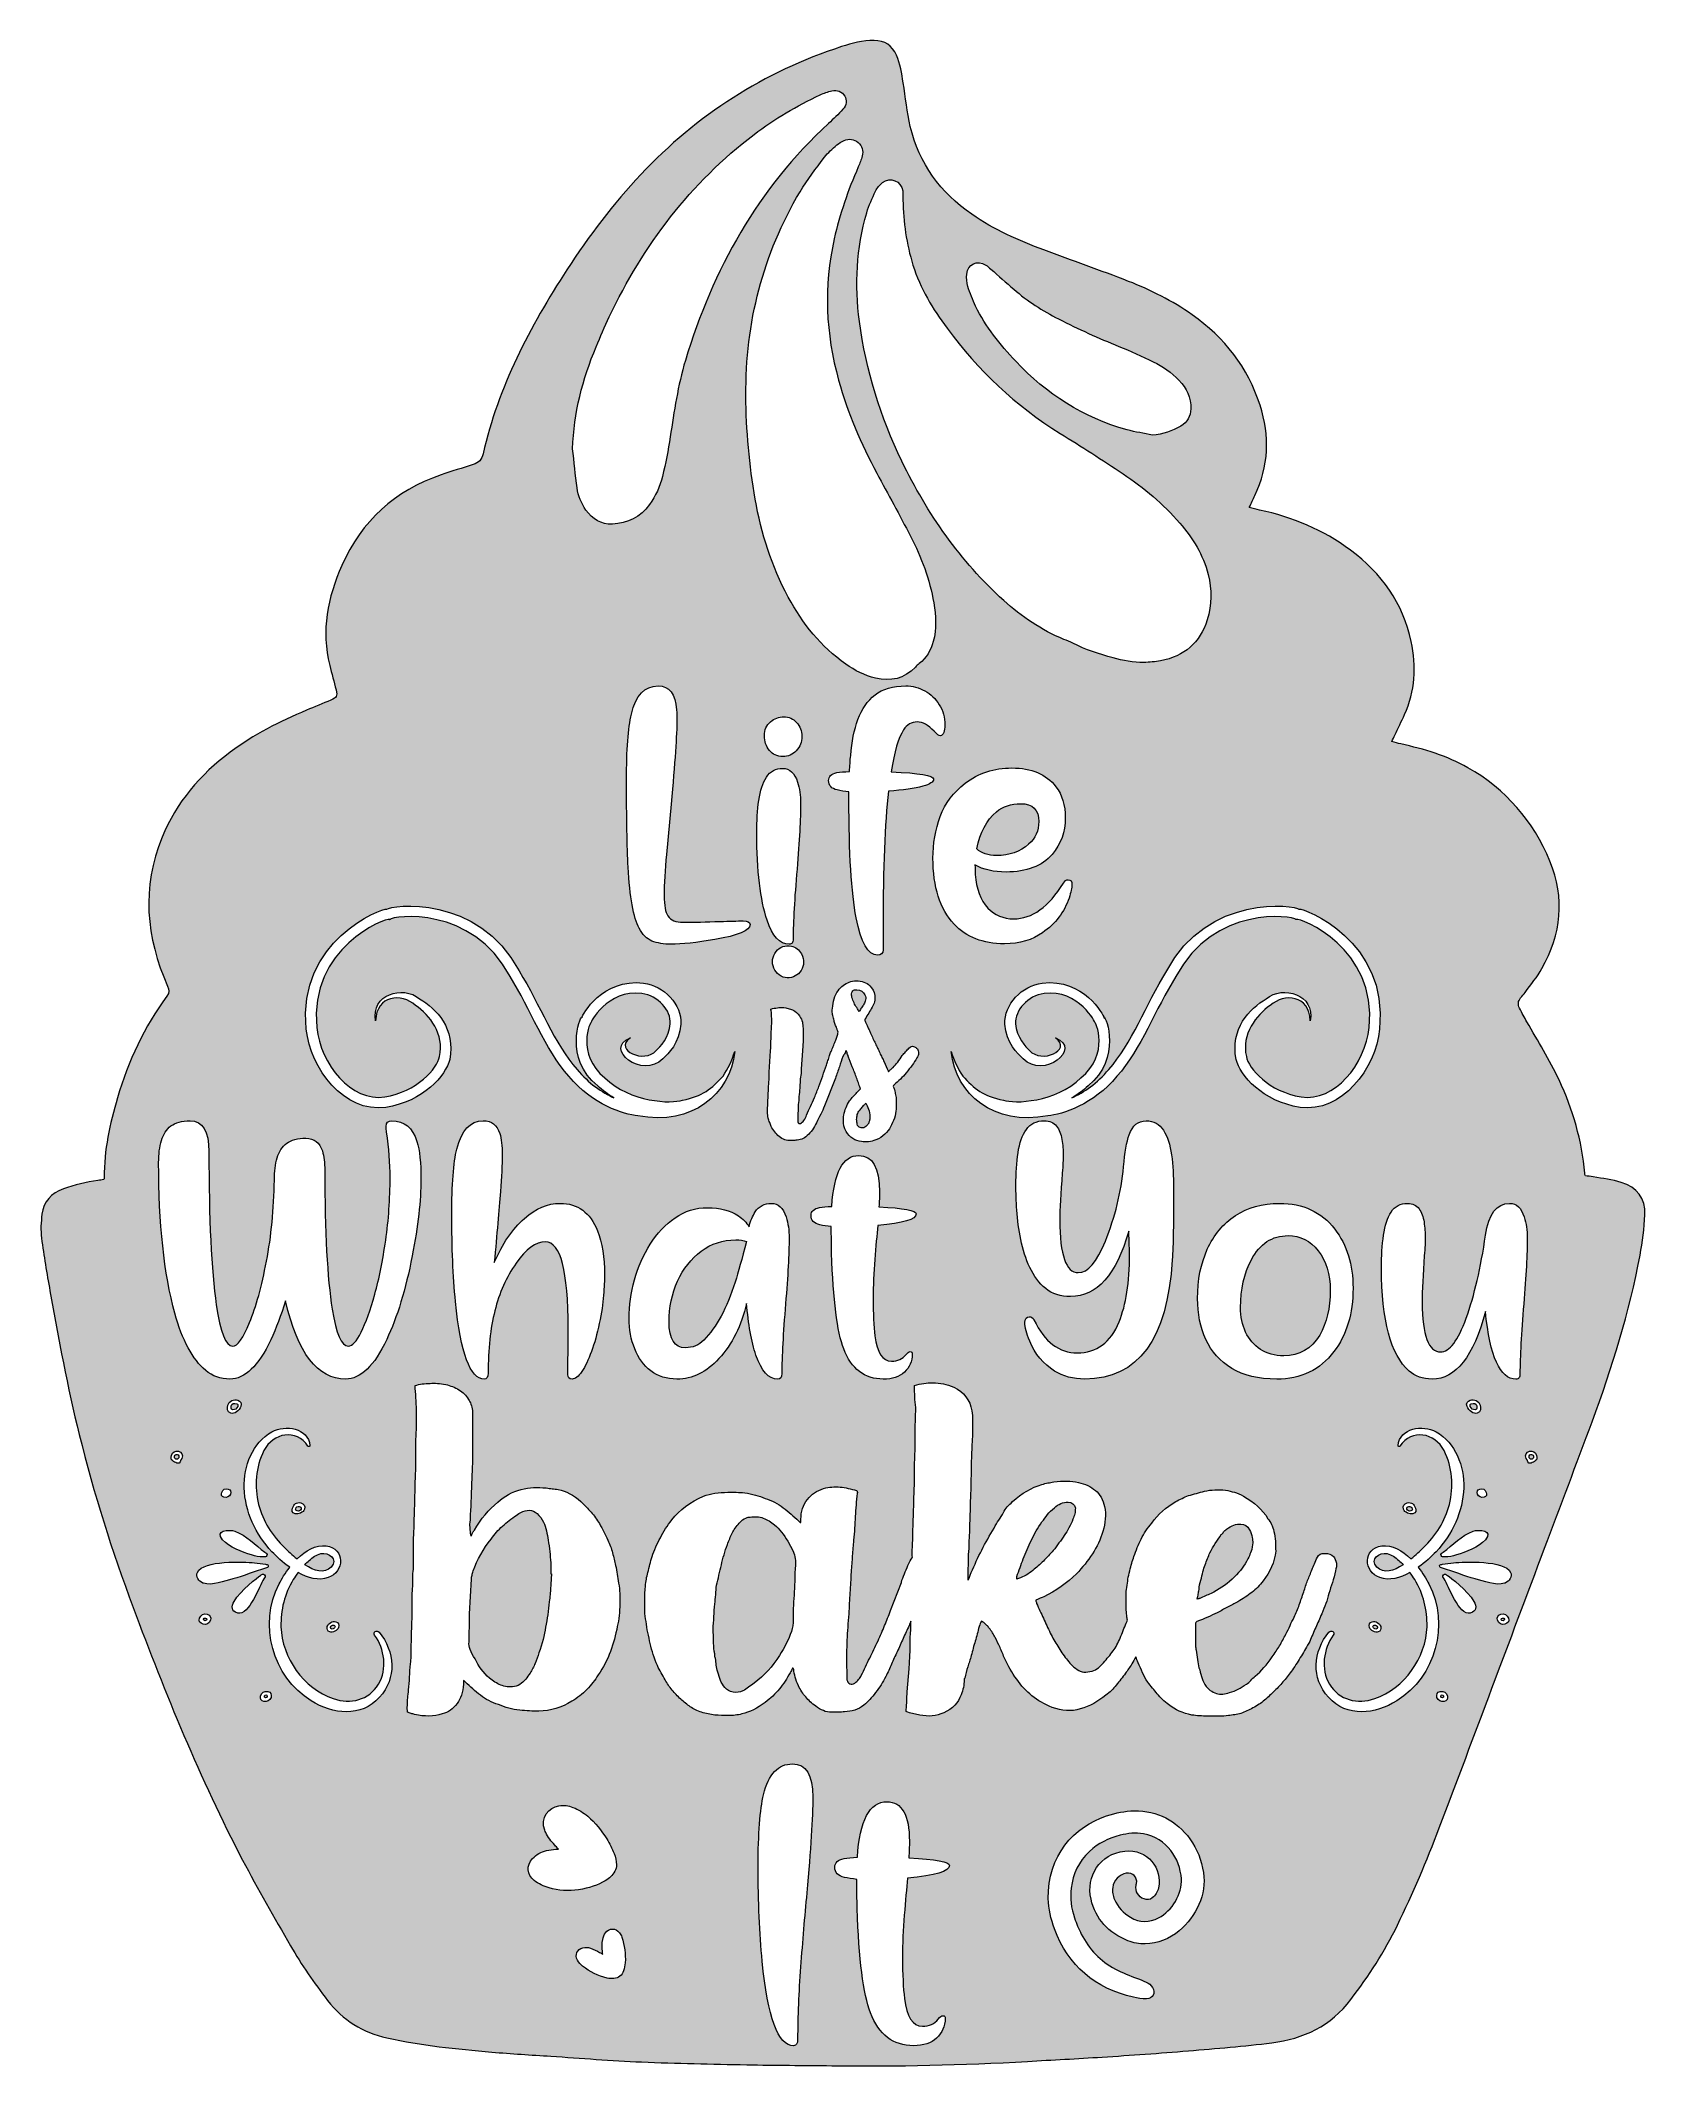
# Model space of a CAD drawing. Header units: inches. Extents: x 0.69 to 5.31, y -5.92 to -0.08.
import ezdxf

# ---------------------------------------------------------------- set-up
doc = ezdxf.new("R2010")
doc.units = ezdxf.units.IN
doc.header["$MEASUREMENT"] = 0
doc.layers.add('Layer 1', color=7, linetype='Continuous')

# ---------------------------------------------------------------- blocks, each defined once
blk = doc.blocks.new('block 2')
at = {"layer": 'Layer 1', "lineweight": 0}
for points, knots in [([(5.3087, -3.4653), (5.3073, -3.5044), (5.3017, -3.5436), (5.2947, -3.5821), (5.2647, -3.7465), (5.2143, -3.9051), (5.1565, -4.0615), (5.1116, -4.1831), (5.0654, -4.3044), (5.0198, -4.4258), (4.9189, -4.6943), (4.8182, -4.9629), (4.7169, -5.2312), (4.6809, -5.3263), (4.6408, -5.4198), (4.5964, -5.5112), (4.5595, -5.5873), (4.5135, -5.6575), (4.4626, -5.725), (4.405, -5.8016), (4.3263, -5.8385), (4.2347, -5.8501), (4.1549, -5.8602), (4.0747, -5.8666), (3.9945, -5.8732), (3.9119, -5.8801), (3.8292, -5.8858), (3.7464, -5.8912), (3.6749, -5.8959), (3.6032, -5.8992), (3.5316, -5.9035), (3.3441, -5.9148), (3.1563, -5.9183), (2.9685, -5.916), (2.8867, -5.915), (2.805, -5.9149), (2.7232, -5.9133), (2.6222, -5.9113), (2.5211, -5.9096), (2.4201, -5.9053), (2.3329, -5.9015), (2.2459, -5.8944), (2.1588, -5.8887), (2.1022, -5.8849), (2.0455, -5.8818), (1.989, -5.8768), (1.8877, -5.8677), (1.7865, -5.8585), (1.6871, -5.8357), (1.6178, -5.8198), (1.5606, -5.7853), (1.5166, -5.7284), (1.4776, -5.6779), (1.4414, -5.6256), (1.4097, -5.5704), (1.3627, -5.4888), (1.3156, -5.4072), (1.2718, -5.3238), (1.1487, -5.0893), (1.0496, -4.8441), (0.9567, -4.5964), (0.8956, -4.4334), (0.8432, -4.2676), (0.8015, -4.0985), (0.7678, -3.9615), (0.7412, -3.8231), (0.7171, -3.6843), (0.7083, -3.6339), (0.6993, -3.5835), (0.6929, -3.5328), (0.69, -3.5102), (0.6912, -3.4866), (0.6942, -3.464), (0.6991, -3.4275), (0.7203, -3.4027), (0.7557, -3.3909), (0.7882, -3.38), (0.821, -3.3699), (0.8554, -3.3665), (0.8609, -3.366), (0.8664, -3.3648), (0.872, -3.3639), (0.8726, -3.3617), (0.8736, -3.36), (0.8736, -3.3582), (0.8726, -3.2794), (0.8892, -3.2034), (0.9115, -3.1284), (0.9428, -3.0228), (0.9884, -2.9242), (1.0538, -2.8354), (1.0613, -2.8252), (1.0605, -2.8178), (1.0556, -2.8067), (0.9936, -2.666), (0.9805, -2.5229), (1.0397, -2.378), (1.0809, -2.2773), (1.1498, -2.1976), (1.2363, -2.1327), (1.3037, -2.0822), (1.3781, -2.0446), (1.4554, -2.0122), (1.479, -2.0023), (1.5028, -1.993), (1.5262, -1.9828), (1.5432, -1.9754), (1.545, -1.9721), (1.5407, -1.9538), (1.5352, -1.9302), (1.5283, -1.9068), (1.5224, -1.8832), (1.4976, -1.7829), (1.5165, -1.6877), (1.5574, -1.5953), (1.6144, -1.4667), (1.7097, -1.3798), (1.8429, -1.3345), (1.8735, -1.3241), (1.9043, -1.314), (1.9354, -1.3047), (1.9517, -1.2999), (1.9602, -1.2898), (1.9639, -1.2737), (2.0081, -1.0805), (2.0984, -0.9082), (2.2055, -0.7437), (2.2689, -0.6463), (2.3386, -0.5537), (2.4185, -0.4689), (2.58, -0.2974), (2.772, -0.1738), (2.9962, -0.1009), (3.0266, -0.091), (3.0573, -0.0833), (3.0896, -0.0833), (3.1206, -0.0833), (3.1418, -0.0972), (3.154, -0.1255), (3.1649, -0.151), (3.1693, -0.178), (3.1735, -0.2052), (3.18, -0.2471), (3.1844, -0.2895), (3.194, -0.3306), (3.2191, -0.4383), (3.2812, -0.5212), (3.3711, -0.5838), (3.4351, -0.6283), (3.5059, -0.6593), (3.5785, -0.6865), (3.6596, -0.7168), (3.7413, -0.7456), (3.8221, -0.7769), (3.8868, -0.8019), (3.9484, -0.8333), (4.0054, -0.8734), (4.0987, -0.9391), (4.1657, -1.0246), (4.2008, -1.1336), (4.2294, -1.222), (4.2266, -1.3092), (4.1855, -1.3939), (4.1804, -1.4045), (4.1756, -1.4153), (4.1698, -1.4279), (4.1804, -1.4306), (4.1897, -1.4334), (4.1993, -1.4355), (4.2943, -1.4563), (4.3824, -1.4928), (4.461, -1.5508), (4.5513, -1.6174), (4.6119, -1.7036), (4.6358, -1.8144), (4.6515, -1.8866), (4.6481, -1.957), (4.6168, -2.0248), (4.6076, -2.0446), (4.5981, -2.0642), (4.5887, -2.0839), (4.5861, -2.0894), (4.5834, -2.0949), (4.5798, -2.1025), (4.5895, -2.1051), (4.5976, -2.1077), (4.6059, -2.1094), (4.6733, -2.1238), (4.7389, -2.1435), (4.7992, -2.1777), (4.9088, -2.2401), (4.9871, -2.3305), (5.0355, -2.4468), (5.0799, -2.5537), (5.0678, -2.6569), (5.0122, -2.756), (4.9986, -2.7803), (4.9803, -2.802), (4.9639, -2.8248), (4.9599, -2.8304), (4.9554, -2.8356), (4.951, -2.8409), (4.9433, -2.85), (4.9424, -2.8599), (4.9479, -2.8704), (4.9548, -2.8837), (4.9616, -2.897), (4.9691, -2.91), (5.0012, -2.9649), (5.0341, -3.0193), (5.0615, -3.0769), (5.1021, -3.1623), (5.1273, -3.2518), (5.1357, -3.3459), (5.1359, -3.3478), (5.1365, -3.3496), (5.1373, -3.3532), (5.1446, -3.3542), (5.1525, -3.3548), (5.1602, -3.3562), (5.1871, -3.3611), (5.2147, -3.3639), (5.2408, -3.3719), (5.287, -3.386), (5.3104, -3.4172), (5.3087, -3.4653)], [0, 0, 0, 0, 1, 1, 1, 2, 2, 2, 3, 3, 3, 4, 4, 4, 5, 5, 5, 6, 6, 6, 7, 7, 7, 8, 8, 8, 9, 9, 9, 10, 10, 10, 11, 11, 11, 12, 12, 12, 13, 13, 13, 14, 14, 14, 15, 15, 15, 16, 16, 16, 17, 17, 17, 18, 18, 18, 19, 19, 19, 20, 20, 20, 21, 21, 21, 22, 22, 22, 23, 23, 23, 24, 24, 24, 25, 25, 25, 26, 26, 26, 27, 27, 27, 28, 28, 28, 29, 29, 29, 30, 30, 30, 31, 31, 31, 32, 32, 32, 33, 33, 33, 34, 34, 34, 35, 35, 35, 36, 36, 36, 37, 37, 37, 38, 38, 38, 39, 39, 39, 40, 40, 40, 41, 41, 41, 42, 42, 42, 43, 43, 43, 44, 44, 44, 45, 45, 45, 46, 46, 46, 47, 47, 47, 48, 48, 48, 49, 49, 49, 50, 50, 50, 51, 51, 51, 52, 52, 52, 53, 53, 53, 54, 54, 54, 55, 55, 55, 56, 56, 56, 57, 57, 57, 58, 58, 58, 59, 59, 59, 60, 60, 60, 61, 61, 61, 62, 62, 62, 63, 63, 63, 64, 64, 64, 65, 65, 65, 66, 66, 66, 67, 67, 67, 68, 68, 68, 69, 69, 69, 70, 70, 70, 71, 71, 71, 72, 72, 72, 73, 73, 73, 74, 74, 74, 75, 75, 75, 75]), ([(2.2219, -1.259), (2.226, -1.2967), (2.2292, -1.3346), (2.2347, -1.3721), (2.2381, -1.395), (2.2465, -1.4168), (2.2603, -1.4358), (2.279, -1.4617), (2.3036, -1.4777), (2.3362, -1.4761), (2.3802, -1.4738), (2.417, -1.4566), (2.4431, -1.4197), (2.4605, -1.395), (2.4736, -1.3679), (2.4805, -1.3387), (2.4894, -1.3011), (2.497, -1.2632), (2.5029, -1.2251), (2.5143, -1.1511), (2.5245, -1.0769), (2.5463, -1.0052), (2.626, -0.7426), (2.7544, -0.5093), (2.9589, -0.3221), (2.9731, -0.309), (2.987, -0.2955), (3.0001, -0.2813), (3.0108, -0.2695), (3.0119, -0.255), (3.005, -0.2432), (2.9978, -0.2307), (2.9834, -0.2241), (2.968, -0.228), (2.9566, -0.2308), (2.9454, -0.235), (2.9347, -0.2399), (2.8671, -0.2711), (2.8032, -0.3088), (2.744, -0.3539), (2.5607, -0.4938), (2.426, -0.6724), (2.3272, -0.8794), (2.3138, -0.9075), (2.3019, -0.9363), (2.2898, -0.9651), (2.2502, -1.059), (2.225, -1.1561), (2.2219, -1.259)], [0, 0, 0, 0, 1, 1, 1, 2, 2, 2, 3, 3, 3, 4, 4, 4, 5, 5, 5, 6, 6, 6, 7, 7, 7, 8, 8, 8, 9, 9, 9, 10, 10, 10, 11, 11, 11, 12, 12, 12, 13, 13, 13, 14, 14, 14, 15, 15, 15, 16, 16, 16, 16]), ([(3.0033, -0.3717), (2.996, -0.375), (2.9886, -0.3789), (2.9826, -0.3842), (2.97, -0.3953), (2.9568, -0.4063), (2.9467, -0.4195), (2.9224, -0.4519), (2.8973, -0.4841), (2.8767, -0.5188), (2.7691, -0.6996), (2.7193, -0.8962), (2.7207, -1.1062), (2.7211, -1.2063), (2.7306, -1.3055), (2.7475, -1.4041), (2.7645, -1.503), (2.7946, -1.5977), (2.8427, -1.6864), (2.884, -1.7627), (2.9366, -1.8291), (3.0082, -1.8792), (3.0344, -1.8976), (3.0624, -1.9126), (3.0939, -1.9198), (3.1377, -1.9297), (3.1768, -1.9219), (3.2087, -1.8879), (3.212, -1.8843), (3.2159, -1.8811), (3.2198, -1.878), (3.2402, -1.8611), (3.2532, -1.8396), (3.2601, -1.8142), (3.2702, -1.7772), (3.2675, -1.74), (3.2614, -1.7029), (3.2502, -1.6351), (3.2258, -1.5717), (3.1946, -1.511), (3.1632, -1.45), (3.1299, -1.3901), (3.0976, -1.3295), (3.0521, -1.244), (3.0137, -1.1556), (2.9877, -1.0619), (2.9502, -0.927), (2.9441, -0.7916), (2.9749, -0.6547), (2.9909, -0.5833), (3.0148, -0.5145), (3.044, -0.4475), (3.0485, -0.4372), (3.0528, -0.4267), (3.0556, -0.4159), (3.0595, -0.4009), (3.0556, -0.3872), (3.0436, -0.377), (3.0316, -0.3667), (3.0176, -0.3651), (3.0033, -0.3717)], [0, 0, 0, 0, 1, 1, 1, 2, 2, 2, 3, 3, 3, 4, 4, 4, 5, 5, 5, 6, 6, 6, 7, 7, 7, 8, 8, 8, 9, 9, 9, 10, 10, 10, 11, 11, 11, 12, 12, 12, 13, 13, 13, 14, 14, 14, 15, 15, 15, 16, 16, 16, 17, 17, 17, 18, 18, 18, 19, 19, 19, 20, 20, 20, 20]), ([(3.0686, -0.5792), (3.0393, -0.682), (3.0331, -0.7868), (3.0474, -0.8924), (3.0665, -1.0331), (3.1079, -1.1673), (3.1697, -1.2952), (3.2429, -1.4466), (3.3376, -1.5823), (3.4628, -1.6959), (3.5145, -1.7429), (3.5714, -1.7815), (3.6362, -1.8081), (3.6449, -1.8117), (3.654, -1.8144), (3.6621, -1.8188), (3.6987, -1.8384), (3.738, -1.8504), (3.7776, -1.8615), (3.8065, -1.8696), (3.836, -1.8747), (3.8664, -1.875), (3.8825, -1.8733), (3.8988, -1.8728), (3.9146, -1.8698), (3.9822, -1.8567), (4.0282, -1.8182), (4.049, -1.7518), (4.0626, -1.7085), (4.0623, -1.6647), (4.0513, -1.6208), (4.0371, -1.5644), (4.0074, -1.5166), (3.9698, -1.4732), (3.922, -1.4182), (3.8668, -1.3715), (3.8064, -1.3312), (3.7467, -1.2915), (3.6864, -1.2525), (3.6254, -1.2149), (3.4968, -1.1354), (3.3896, -1.0332), (3.2999, -0.9122), (3.2584, -0.8563), (3.2226, -0.7973), (3.2017, -0.7303), (3.1826, -0.6692), (3.1739, -0.6064), (3.1728, -0.5425), (3.1726, -0.5337), (3.1734, -0.5248), (3.172, -0.5163), (3.1674, -0.4875), (3.1369, -0.4749), (3.1138, -0.4927), (3.1057, -0.499), (3.0984, -0.5078), (3.094, -0.517), (3.0843, -0.5372), (3.0747, -0.5578), (3.0686, -0.5792)], [0, 0, 0, 0, 1, 1, 1, 2, 2, 2, 3, 3, 3, 4, 4, 4, 5, 5, 5, 6, 6, 6, 7, 7, 7, 8, 8, 8, 9, 9, 9, 10, 10, 10, 11, 11, 11, 12, 12, 12, 13, 13, 13, 14, 14, 14, 15, 15, 15, 16, 16, 16, 17, 17, 17, 18, 18, 18, 19, 19, 19, 20, 20, 20, 20]), ([(3.3596, -0.7913), (3.3656, -0.8108), (3.3732, -0.8301), (3.3821, -0.8485), (3.4111, -0.9081), (3.4526, -0.9588), (3.4974, -1.0068), (3.5862, -1.1018), (3.6921, -1.1696), (3.818, -1.2045), (3.8419, -1.2111), (3.8667, -1.2146), (3.891, -1.2196), (3.9212, -1.2181), (3.948, -1.2083), (3.973, -1.1937), (3.9916, -1.1829), (4.0008, -1.1658), (4.0016, -1.1441), (4.0029, -1.1114), (3.9892, -1.0849), (3.9674, -1.0619), (3.9462, -1.0394), (3.9209, -1.0221), (3.8934, -1.0086), (3.8609, -0.9927), (3.8281, -0.9773), (3.7946, -0.9641), (3.7354, -0.9406), (3.6777, -0.9142), (3.621, -0.8853), (3.5747, -0.8617), (3.5313, -0.8338), (3.492, -0.7996), (3.4699, -0.7804), (3.4478, -0.7611), (3.4257, -0.7418), (3.421, -0.7377), (3.4164, -0.7334), (3.4112, -0.73), (3.3868, -0.714), (3.359, -0.727), (3.3566, -0.7562), (3.3556, -0.7678), (3.3562, -0.7803), (3.3596, -0.7913)], [0, 0, 0, 0, 1, 1, 1, 2, 2, 2, 3, 3, 3, 4, 4, 4, 5, 5, 5, 6, 6, 6, 7, 7, 7, 8, 8, 8, 9, 9, 9, 10, 10, 10, 11, 11, 11, 12, 12, 12, 13, 13, 13, 14, 14, 14, 15, 15, 15, 15]), ([(2.4854, -2.546), (2.4854, -2.5125), (2.4876, -2.473), (2.4919, -2.4274), (2.4919, -2.4274), (2.5054, -2.2827), (2.5054, -2.2827), (2.5163, -2.1626), (2.5218, -2.0815), (2.5222, -2.0393), (2.5222, -2.0313), (2.5218, -2.0218), (2.5212, -2.0109), (2.5181, -1.965), (2.5003, -1.9421), (2.4677, -1.9421), (2.4296, -1.9421), (2.404, -1.9692), (2.3909, -2.0235), (2.3816, -2.0632), (2.377, -2.1263), (2.377, -2.2129), (2.377, -2.3221), (2.3785, -2.4057), (2.3816, -2.4637), (2.3866, -2.5505), (2.3971, -2.6093), (2.4133, -2.64), (2.4229, -2.6583), (2.4352, -2.6706), (2.4503, -2.6768), (2.4653, -2.683), (2.4837, -2.6861), (2.5054, -2.6861), (2.5361, -2.6861), (2.5781, -2.6816), (2.6315, -2.6726), (2.6988, -2.6611), (2.7325, -2.6467), (2.7325, -2.6293), (2.7325, -2.6225), (2.7258, -2.6191), (2.7125, -2.6191), (2.6969, -2.6191), (2.6746, -2.6195), (2.6455, -2.6205), (2.607, -2.622), (2.5718, -2.6228), (2.5398, -2.6228), (2.5187, -2.6228), (2.5042, -2.6167), (2.4961, -2.6046), (2.489, -2.5941), (2.4854, -2.5746), (2.4854, -2.546)], [0, 0, 0, 0, 1, 1, 1, 2, 2, 2, 3, 3, 3, 4, 4, 4, 5, 5, 5, 6, 6, 6, 7, 7, 7, 8, 8, 8, 9, 9, 9, 10, 10, 10, 11, 11, 11, 12, 12, 12, 13, 13, 13, 14, 14, 14, 15, 15, 15, 16, 16, 16, 17, 17, 17, 18, 18, 18, 18]), ([(3.2303, -2.231), (3.2508, -2.2254), (3.261, -2.2185), (3.261, -2.2101), (3.261, -2.1998), (3.2202, -2.193), (3.1387, -2.1896), (3.148, -2.1316), (3.1599, -2.0913), (3.1745, -2.0686), (3.1841, -2.0534), (3.1973, -2.0458), (3.214, -2.0458), (3.2295, -2.0458), (3.2457, -2.0548), (3.2624, -2.0728), (3.2705, -2.0815), (3.2767, -2.0858), (3.281, -2.0858), (3.2848, -2.0858), (3.2878, -2.0827), (3.2901, -2.0763), (3.2924, -2.07), (3.2936, -2.0629), (3.2936, -2.0551), (3.2936, -2.0328), (3.2883, -2.0132), (3.2775, -1.9963), (3.2668, -1.9794), (3.253, -1.9661), (3.2359, -1.9565), (3.2188, -1.9469), (3.2005, -1.9421), (3.181, -1.9421), (3.1438, -1.9421), (3.1142, -1.9507), (3.0924, -1.9679), (3.0705, -1.9851), (3.0541, -2.0087), (3.0433, -2.0386), (3.0324, -2.0686), (3.0254, -2.1031), (3.0223, -2.1421), (3.0208, -2.1573), (3.0197, -2.1729), (3.0191, -2.1887), (3.0042, -2.1893), (2.9921, -2.1904), (2.9828, -2.1919), (2.9667, -2.195), (2.9586, -2.2026), (2.9586, -2.2147), (2.9586, -2.229), (2.967, -2.238), (2.9837, -2.2417), (2.9933, -2.2442), (3.0045, -2.2459), (3.0172, -2.2468), (3.0172, -2.2468), (3.0172, -2.2673), (3.0172, -2.2673), (3.0172, -2.424), (3.0242, -2.5382), (3.0382, -2.61), (3.0521, -2.6818), (3.0726, -2.7177), (3.0996, -2.7177), (3.1101, -2.7177), (3.1154, -2.7126), (3.1154, -2.7024), (3.1154, -2.7024), (3.1154, -2.6293), (3.1154, -2.6293), (3.1154, -2.4677), (3.1207, -2.3396), (3.1312, -2.245), (3.1731, -2.2422), (3.2061, -2.2375), (3.2303, -2.231)], [0, 0, 0, 0, 1, 1, 1, 2, 2, 2, 3, 3, 3, 4, 4, 4, 5, 5, 5, 6, 6, 6, 7, 7, 7, 8, 8, 8, 9, 9, 9, 10, 10, 10, 11, 11, 11, 12, 12, 12, 13, 13, 13, 14, 14, 14, 15, 15, 15, 16, 16, 16, 17, 17, 17, 18, 18, 18, 19, 19, 19, 20, 20, 20, 21, 21, 21, 22, 22, 22, 23, 23, 23, 24, 24, 24, 25, 25, 25, 26, 26, 26, 26]), ([(2.8818, -2.0872), (2.8818, -2.0717), (2.8768, -2.0585), (2.8667, -2.0475), (2.8566, -2.0365), (2.8443, -2.0309), (2.8297, -2.0309), (2.816, -2.0309), (2.8033, -2.0358), (2.7915, -2.0454), (2.7798, -2.055), (2.7739, -2.0683), (2.7739, -2.0854), (2.7739, -2.1018), (2.7787, -2.1159), (2.7883, -2.1277), (2.7979, -2.1395), (2.8108, -2.1454), (2.8269, -2.1454), (2.8421, -2.1454), (2.8551, -2.1398), (2.8658, -2.1287), (2.8765, -2.1175), (2.8818, -2.1037), (2.8818, -2.0872)], [0, 0, 0, 0, 1, 1, 1, 2, 2, 2, 3, 3, 3, 4, 4, 4, 5, 5, 5, 6, 6, 6, 7, 7, 7, 8, 8, 8, 8]), ([(2.7578, -2.2717), (2.7539, -2.2998), (2.752, -2.3312), (2.752, -2.3659), (2.752, -2.4742), (2.7619, -2.558), (2.7818, -2.6172), (2.797, -2.6631), (2.8181, -2.6861), (2.8451, -2.6861), (2.8491, -2.6861), (2.852, -2.685), (2.8539, -2.6828), (2.8558, -2.6806), (2.8567, -2.6765), (2.8567, -2.6702), (2.8567, -2.6216), (2.8604, -2.5547), (2.8679, -2.4697), (2.8747, -2.3878), (2.8781, -2.3245), (2.8781, -2.2799), (2.8781, -2.2575), (2.8751, -2.2372), (2.8693, -2.2189), (2.8609, -2.1929), (2.8468, -2.1798), (2.8269, -2.1798), (2.8064, -2.1798), (2.7908, -2.1881), (2.7799, -2.2047), (2.7691, -2.2213), (2.7617, -2.2437), (2.7578, -2.2717)], [0, 0, 0, 0, 1, 1, 1, 2, 2, 2, 3, 3, 3, 4, 4, 4, 5, 5, 5, 6, 6, 6, 7, 7, 7, 8, 8, 8, 9, 9, 9, 10, 10, 10, 11, 11, 11, 11]), ([(3.2592, -2.4381), (3.2592, -2.5212), (3.2795, -2.5846), (3.3201, -2.6284), (3.3552, -2.6659), (3.4034, -2.6847), (3.4648, -2.6847), (3.5089, -2.6847), (3.5455, -2.6741), (3.5746, -2.653), (3.6119, -2.6267), (3.6373, -2.5933), (3.6509, -2.553), (3.6565, -2.5362), (3.6593, -2.5234), (3.6593, -2.5144), (3.6593, -2.5051), (3.6558, -2.5004), (3.6486, -2.5004), (3.6433, -2.5004), (3.6387, -2.5037), (3.6347, -2.5102), (3.5925, -2.5788), (3.5447, -2.613), (3.4914, -2.613), (3.4616, -2.613), (3.4369, -2.6026), (3.4174, -2.5818), (3.396, -2.5583), (3.3839, -2.5262), (3.3811, -2.4855), (3.3805, -2.4768), (3.3802, -2.4675), (3.3802, -2.4576), (3.4043, -2.4713), (3.4341, -2.4781), (3.4695, -2.4781), (3.5287, -2.4781), (3.5729, -2.4612), (3.6021, -2.4274), (3.6275, -2.3973), (3.6402, -2.3624), (3.6402, -2.3227), (3.6402, -2.2855), (3.6312, -2.2554), (3.6133, -2.2324), (3.5847, -2.1964), (3.5425, -2.1784), (3.4867, -2.1784), (3.4352, -2.1784), (3.3902, -2.1932), (3.3518, -2.2226), (3.3183, -2.2481), (3.2945, -2.28), (3.2803, -2.3183), (3.2662, -2.3566), (3.2592, -2.3965), (3.2592, -2.4381)], [0, 0, 0, 0, 1, 1, 1, 2, 2, 2, 3, 3, 3, 4, 4, 4, 5, 5, 5, 6, 6, 6, 7, 7, 7, 8, 8, 8, 9, 9, 9, 10, 10, 10, 11, 11, 11, 12, 12, 12, 13, 13, 13, 14, 14, 14, 15, 15, 15, 16, 16, 16, 17, 17, 17, 18, 18, 18, 19, 19, 19, 19]), ([(1.455, -2.9305), (1.4662, -3.0445), (1.5643, -3.173), (1.6838, -3.1559), (1.7925, -3.1396), (1.8567, -3.0635), (1.8679, -3.0181), (1.8857, -2.9297), (1.8298, -2.8714), (1.7812, -2.8431), (1.7334, -2.8028), (1.6397, -2.8313), (1.6548, -2.9069), (1.6565, -2.8317), (1.7296, -2.8266), (1.7696, -2.8621), (1.8109, -2.8911), (1.8529, -2.9442), (1.8386, -3.0099), (1.8325, -3.0426), (1.7734, -3.112), (1.6808, -3.1255), (1.5846, -3.1415), (1.4961, -3.0316), (1.4853, -2.9261), (1.4609, -2.6974), (1.6848, -2.609), (1.6952, -2.6147), (1.6947, -2.6152), (1.6947, -2.6157), (1.6953, -2.6161), (1.6959, -2.6154), (1.6957, -2.615), (1.6952, -2.6147), (1.7046, -2.6043), (1.9324, -2.5722), (2.0418, -2.7792), (2.1006, -2.8728), (2.1411, -2.988), (2.2113, -3.0665), (2.2786, -3.1486), (2.369, -3.1759), (2.4099, -3.1805), (2.5665, -3.2098), (2.6745, -3.1187), (2.6886, -2.9952), (2.6803, -3.0218), (2.669, -3.0452), (2.6551, -3.0657), (2.6224, -3.1014), (2.5956, -3.1248), (2.5378, -3.135), (2.5066, -3.1468), (2.3877, -3.1414), (2.3148, -3.0712), (2.2303, -3.0029), (2.2729, -2.9055), (2.2757, -2.9111), (2.2699, -2.9161), (2.3215, -2.8146), (2.4208, -2.8281), (2.4678, -2.8336), (2.5056, -2.8769), (2.503, -2.9152), (2.5006, -2.954), (2.4738, -2.9823), (2.4625, -2.9923), (2.4302, -3.0305), (2.3376, -2.9919), (2.3881, -2.9561), (2.3083, -2.9855), (2.4233, -3.0769), (2.4816, -3.0158), (2.497, -3.0017), (2.5293, -2.9709), (2.5336, -2.916), (2.5367, -2.8599), (2.4841, -2.8046), (2.4262, -2.7981), (2.306, -2.7837), (2.2502, -2.89), (2.2483, -2.8975), (2.243, -2.8911), (2.1964, -3.0168), (2.294, -3.0935), (2.3083, -3.1073), (2.3242, -3.1187), (2.3407, -3.1284), (2.3063, -3.1126), (2.2679, -3.0871), (2.2345, -3.0465), (2.1689, -2.974), (2.1287, -2.861), (2.0677, -2.763), (1.9517, -2.5404), (1.6952, -2.5729), (1.6873, -2.5852), (1.6733, -2.5805), (1.4283, -2.6766), (1.455, -2.9305)], [0, 0, 0, 0, 1, 1, 1, 2, 2, 2, 3, 3, 3, 4, 4, 4, 5, 5, 5, 6, 6, 6, 7, 7, 7, 8, 8, 8, 9, 9, 9, 10, 10, 10, 11, 11, 11, 12, 12, 12, 13, 13, 13, 14, 14, 14, 15, 15, 15, 16, 16, 16, 17, 17, 17, 18, 18, 18, 19, 19, 19, 20, 20, 20, 21, 21, 21, 22, 22, 22, 23, 23, 23, 24, 24, 24, 25, 25, 25, 26, 26, 26, 27, 27, 27, 28, 28, 28, 29, 29, 29, 30, 30, 30, 31, 31, 31, 32, 32, 32, 33, 33, 33, 33]), ([(3.9323, -2.763), (3.8713, -2.861), (3.8311, -2.974), (3.7655, -3.0465), (3.7321, -3.0871), (3.6937, -3.1126), (3.6593, -3.1284), (3.6758, -3.1187), (3.6917, -3.1073), (3.706, -3.0935), (3.8036, -3.0168), (3.757, -2.8911), (3.7517, -2.8975), (3.7498, -2.89), (3.694, -2.7837), (3.5738, -2.7981), (3.5159, -2.8046), (3.4633, -2.8599), (3.4664, -2.916), (3.4707, -2.9709), (3.503, -3.0017), (3.5184, -3.0158), (3.5767, -3.0769), (3.6917, -2.9855), (3.6119, -2.9561), (3.6624, -2.9919), (3.5698, -3.0305), (3.5375, -2.9923), (3.5262, -2.9823), (3.4994, -2.954), (3.497, -2.9152), (3.4944, -2.8769), (3.5322, -2.8336), (3.5792, -2.8281), (3.6785, -2.8146), (3.7301, -2.9161), (3.7243, -2.9111), (3.7271, -2.9055), (3.7697, -3.0029), (3.6852, -3.0712), (3.6123, -3.1414), (3.4934, -3.1468), (3.4622, -3.135), (3.4044, -3.1248), (3.3776, -3.1014), (3.3449, -3.0657), (3.331, -3.0452), (3.3197, -3.0218), (3.3114, -2.9952), (3.3255, -3.1187), (3.4335, -3.2098), (3.5901, -3.1805), (3.631, -3.1759), (3.7214, -3.1486), (3.7887, -3.0665), (3.8589, -2.988), (3.8994, -2.8728), (3.9582, -2.7792), (4.0676, -2.5722), (4.2954, -2.6043), (4.3048, -2.6147), (4.3043, -2.615), (4.3041, -2.6154), (4.3047, -2.6161), (4.3053, -2.6157), (4.3053, -2.6152), (4.3048, -2.6147), (4.3152, -2.609), (4.5391, -2.6974), (4.5147, -2.9261), (4.5039, -3.0316), (4.4154, -3.1415), (4.3192, -3.1255), (4.2266, -3.112), (4.1675, -3.0426), (4.1614, -3.0099), (4.1471, -2.9442), (4.1891, -2.8911), (4.2304, -2.8621), (4.2704, -2.8266), (4.3435, -2.8317), (4.3452, -2.9069), (4.3603, -2.8313), (4.2666, -2.8028), (4.2188, -2.8431), (4.1702, -2.8714), (4.1143, -2.9297), (4.1321, -3.0181), (4.1433, -3.0635), (4.2075, -3.1396), (4.3162, -3.1559), (4.4357, -3.173), (4.5338, -3.0445), (4.545, -2.9305), (4.5717, -2.6766), (4.3267, -2.5805), (4.3127, -2.5852), (4.3048, -2.5729), (4.0483, -2.5404), (3.9323, -2.763)], [0, 0, 0, 0, 1, 1, 1, 2, 2, 2, 3, 3, 3, 4, 4, 4, 5, 5, 5, 6, 6, 6, 7, 7, 7, 8, 8, 8, 9, 9, 9, 10, 10, 10, 11, 11, 11, 12, 12, 12, 13, 13, 13, 14, 14, 14, 15, 15, 15, 16, 16, 16, 17, 17, 17, 18, 18, 18, 19, 19, 19, 20, 20, 20, 21, 21, 21, 22, 22, 22, 23, 23, 23, 24, 24, 24, 25, 25, 25, 26, 26, 26, 27, 27, 27, 28, 28, 28, 29, 29, 29, 30, 30, 30, 31, 31, 31, 32, 32, 32, 33, 33, 33, 33]), ([(2.8812, -2.7142), (2.8735, -2.7015), (2.8637, -2.6939), (2.8516, -2.6913), (2.8332, -2.6882), (2.8186, -2.6936), (2.8078, -2.7075), (2.7964, -2.7215), (2.7941, -2.7374), (2.8011, -2.7552), (2.8043, -2.7628), (2.8095, -2.7693), (2.8169, -2.7747), (2.8241, -2.7801), (2.8316, -2.7828), (2.8392, -2.7828), (2.857, -2.7828), (2.8704, -2.7758), (2.8793, -2.7619), (2.8888, -2.7472), (2.8894, -2.7314), (2.8812, -2.7142)], [0, 0, 0, 0, 1, 1, 1, 2, 2, 2, 3, 3, 3, 4, 4, 4, 5, 5, 5, 6, 6, 6, 7, 7, 7, 7]), ([(3.2128, -3.0134), (3.2159, -3.009), (3.2175, -3.0048), (3.2175, -3.001), (3.2175, -2.9947), (3.2166, -2.9902), (3.2147, -2.9877), (3.2115, -2.9845), (3.2077, -2.9821), (3.2032, -2.9805), (3.1988, -2.979), (3.1944, -2.9807), (3.1899, -2.9858), (3.1867, -2.989), (3.1835, -2.9923), (3.1804, -2.9958), (3.1772, -2.9993), (3.174, -3.0029), (3.1708, -3.0068), (3.1626, -3.0201), (3.1537, -3.0315), (3.1442, -3.0411), (3.1422, -3.043), (3.1402, -3.0449), (3.138, -3.0468), (3.1357, -3.0487), (3.1334, -3.0509), (3.1308, -3.0535), (3.1302, -3.0515), (3.1295, -3.05), (3.1289, -3.0487), (3.1283, -3.0474), (3.1276, -3.0462), (3.127, -3.0449), (3.127, -3.0449), (3.1184, -3.0249), (3.1184, -3.0249), (3.1165, -3.0204), (3.1145, -3.0161), (3.1123, -3.012), (3.11, -3.0079), (3.108, -3.0036), (3.106, -2.9991), (3.1042, -2.9941), (3.1021, -2.9894), (3.0999, -2.9853), (3.0976, -2.9812), (3.0956, -2.9769), (3.0937, -2.9724), (3.0911, -2.9674), (3.0887, -2.9623), (3.0865, -2.9572), (3.0843, -2.9521), (3.0819, -2.947), (3.0794, -2.942), (3.0781, -2.9388), (3.0767, -2.9356), (3.0751, -2.9324), (3.0735, -2.9293), (3.0721, -2.9261), (3.0708, -2.9229), (3.0695, -2.9197), (3.0683, -2.9169), (3.067, -2.9143), (3.0657, -2.9118), (3.0644, -2.9089), (3.0632, -2.9057), (3.0625, -2.9038), (3.0628, -2.9023), (3.0641, -2.901), (3.0673, -2.8953), (3.0706, -2.8897), (3.0741, -2.8843), (3.0776, -2.8789), (3.0809, -2.8733), (3.0841, -2.8676), (3.0905, -2.8581), (3.093, -2.8467), (3.0918, -2.8333), (3.0898, -2.8225), (3.0851, -2.8133), (3.0775, -2.8057), (3.0673, -2.7962), (3.0543, -2.7914), (3.0384, -2.7914), (3.0308, -2.7914), (3.0241, -2.7927), (3.0184, -2.7952), (3.0057, -2.7997), (2.9949, -2.8079), (2.986, -2.82), (2.9765, -2.834), (2.971, -2.8511), (2.9698, -2.8714), (2.9691, -2.8765), (2.9691, -2.8811), (2.9698, -2.8853), (2.9704, -2.8894), (2.9714, -2.894), (2.9726, -2.8991), (2.9739, -2.9035), (2.975, -2.9077), (2.976, -2.9115), (2.9769, -2.9153), (2.9784, -2.9191), (2.9803, -2.9229), (2.9815, -2.9261), (2.9825, -2.9288), (2.9831, -2.931), (2.9838, -2.9332), (2.9847, -2.9359), (2.986, -2.9391), (2.986, -2.9416), (2.9857, -2.9435), (2.985, -2.9448), (2.985, -2.9448), (2.9793, -2.962), (2.9793, -2.962), (2.9774, -2.9671), (2.9755, -2.972), (2.9736, -2.9767), (2.9717, -2.9815), (2.9698, -2.9864), (2.9679, -2.9915), (2.9679, -2.9915), (2.9679, -2.9915), (2.9679, -2.9915), (2.9672, -2.9928), (2.9666, -2.9941), (2.966, -2.9953), (2.9641, -2.9991), (2.9625, -3.0029), (2.9612, -3.0068), (2.9599, -3.0118), (2.9585, -3.0166), (2.9569, -3.021), (2.9553, -3.0255), (2.9539, -3.0299), (2.9526, -3.0344), (2.9488, -3.0446), (2.9452, -3.0547), (2.9417, -3.0649), (2.9382, -3.075), (2.9345, -3.0852), (2.9307, -3.0954), (2.9288, -3.1005), (2.9267, -3.1059), (2.9245, -3.1116), (2.9223, -3.1173), (2.9202, -3.1227), (2.9183, -3.1278), (2.9145, -3.1367), (2.9107, -3.1451), (2.9069, -3.153), (2.9031, -3.161), (2.8993, -3.1694), (2.8955, -3.1783), (2.8936, -3.1834), (2.891, -3.1885), (2.8878, -3.1935), (2.8847, -3.198), (2.8815, -3.2008), (2.8783, -3.2021), (2.8739, -3.204), (2.871, -3.2024), (2.8697, -3.1973), (2.8697, -3.1973), (2.8697, -3.1859), (2.8697, -3.1859), (2.8704, -3.1796), (2.8707, -3.1732), (2.8707, -3.1668), (2.8707, -3.1605), (2.871, -3.1541), (2.8716, -3.1478), (2.8723, -3.1402), (2.8729, -3.1324), (2.8735, -3.1244), (2.8742, -3.1165), (2.8748, -3.1087), (2.8755, -3.1011), (2.8761, -3.0941), (2.8766, -3.087), (2.8769, -3.0797), (2.8772, -3.0724), (2.878, -3.0652), (2.8793, -3.0582), (2.8793, -3.0557), (2.8793, -3.0531), (2.8793, -3.0506), (2.8793, -3.0481), (2.8796, -3.0452), (2.8802, -3.042), (2.8809, -3.0331), (2.8815, -3.0244), (2.8821, -3.0158), (2.8828, -3.0072), (2.8834, -2.9985), (2.884, -2.9896), (2.8847, -2.9801), (2.8851, -2.9705), (2.8855, -2.961), (2.8858, -2.9515), (2.8859, -2.942), (2.8859, -2.9324), (2.8853, -2.9267), (2.8847, -2.9208), (2.884, -2.9148), (2.8834, -2.9088), (2.8815, -2.9032), (2.8783, -2.8981), (2.8745, -2.8899), (2.8688, -2.8835), (2.8612, -2.8791), (2.8573, -2.8759), (2.8532, -2.8738), (2.8488, -2.8729), (2.8443, -2.8719), (2.8399, -2.8708), (2.8354, -2.8695), (2.8284, -2.8683), (2.8219, -2.868), (2.8159, -2.8686), (2.8098, -2.8692), (2.8037, -2.8702), (2.7973, -2.8714), (2.7967, -2.8714), (2.7951, -2.8721), (2.7926, -2.8733), (2.7926, -2.8753), (2.7929, -2.8765), (2.7935, -2.8772), (2.7941, -2.8848), (2.7946, -2.8923), (2.7949, -2.8996), (2.7952, -2.9069), (2.7951, -2.914), (2.7945, -2.921), (2.7938, -2.9331), (2.7933, -2.9451), (2.793, -2.9572), (2.7927, -2.9693), (2.7922, -2.9813), (2.7916, -2.9934), (2.7916, -2.9934), (2.7887, -3.0392), (2.7887, -3.0392), (2.7881, -3.0462), (2.7878, -3.0533), (2.7878, -3.0606), (2.7878, -3.0679), (2.7875, -3.075), (2.7868, -3.082), (2.7862, -3.0909), (2.7857, -3.0998), (2.7854, -3.1087), (2.7851, -3.1176), (2.7846, -3.1265), (2.784, -3.1354), (2.784, -3.1354), (2.784, -3.1516), (2.784, -3.1516), (2.7827, -3.1573), (2.7822, -3.1632), (2.7826, -3.1692), (2.7829, -3.1753), (2.7837, -3.1811), (2.7849, -3.1869), (2.7862, -3.1913), (2.7876, -3.1954), (2.7892, -3.1992), (2.7908, -3.2031), (2.7922, -3.2069), (2.7935, -3.2107), (2.7992, -3.2215), (2.8068, -3.2313), (2.8164, -3.2402), (2.8272, -3.2485), (2.8383, -3.2523), (2.8497, -3.2517), (2.8561, -3.2517), (2.8608, -3.2513), (2.864, -3.2507), (2.8761, -3.2507), (2.8872, -3.2463), (2.8974, -3.2374), (2.9082, -3.2272), (2.9171, -3.2148), (2.924, -3.2002), (2.9279, -3.1919), (2.9318, -3.1838), (2.936, -3.1759), (2.9401, -3.168), (2.9437, -3.1599), (2.9469, -3.1516), (2.9469, -3.1516), (2.9784, -3.0716), (2.9784, -3.0716), (2.9822, -3.0608), (2.986, -3.05), (2.9898, -3.0392), (2.9933, -3.0292), (2.9965, -3.0193), (2.9995, -3.0093), (2.9997, -3.0089), (3, -3.0085), (3.0003, -3.0082), (3.0022, -3.0053), (3.0041, -3.0023), (3.006, -2.9991), (3.0073, -2.9953), (3.0082, -2.9931), (3.0089, -2.9925), (3.0089, -2.9925), (3.0108, -2.9963), (3.0108, -2.9963), (3.012, -2.9995), (3.0133, -3.0028), (3.0146, -3.0063), (3.0158, -3.0098), (3.0171, -3.0131), (3.0184, -3.0163), (3.0184, -3.0163), (3.027, -3.0392), (3.027, -3.0392), (3.0289, -3.0442), (3.0309, -3.0495), (3.0332, -3.0549), (3.0354, -3.0603), (3.0375, -3.0655), (3.0394, -3.0706), (3.0413, -3.0757), (3.043, -3.0806), (3.0446, -3.0854), (3.0462, -3.0901), (3.0479, -3.0951), (3.0498, -3.1001), (3.0504, -3.102), (3.0504, -3.1033), (3.0498, -3.1039), (3.0498, -3.1039), (3.0403, -3.1135), (3.0403, -3.1135), (3.0371, -3.1173), (3.0336, -3.1211), (3.0298, -3.1249), (3.026, -3.1287), (3.0225, -3.1329), (3.0193, -3.1373), (3.0111, -3.1494), (3.0054, -3.163), (3.0022, -3.1783), (3.0015, -3.1808), (3.0012, -3.1834), (3.0012, -3.1859), (3.0012, -3.1885), (3.0012, -3.191), (3.0012, -3.1935), (3.0006, -3.2043), (3.0031, -3.2148), (3.0089, -3.225), (3.0196, -3.2428), (3.0346, -3.2526), (3.0537, -3.2545), (3.067, -3.2564), (3.0806, -3.2548), (3.0946, -3.2498), (3.1054, -3.2453), (3.114, -3.2399), (3.1204, -3.2336), (3.1273, -3.2266), (3.1329, -3.2193), (3.137, -3.2116), (3.1412, -3.204), (3.1448, -3.1958), (3.148, -3.1869), (3.1511, -3.1773), (3.1528, -3.1687), (3.1528, -3.1611), (3.1534, -3.1567), (3.1537, -3.1524), (3.1537, -3.1483), (3.1537, -3.1441), (3.1537, -3.1399), (3.1537, -3.1354), (3.1537, -3.1322), (3.1535, -3.1295), (3.1532, -3.1273), (3.1529, -3.1251), (3.1524, -3.1227), (3.1518, -3.1201), (3.1511, -3.1176), (3.1505, -3.1152), (3.1499, -3.113), (3.1493, -3.1108), (3.1486, -3.1081), (3.148, -3.1049), (3.1467, -3.1011), (3.1458, -3.0979), (3.1451, -3.0954), (3.1445, -3.0935), (3.1451, -3.0922), (3.147, -3.0916), (3.1534, -3.0858), (3.1596, -3.0801), (3.1656, -3.0744), (3.1716, -3.0687), (3.1772, -3.0627), (3.1823, -3.0563), (3.1944, -3.0417), (3.2045, -3.0274), (3.2128, -3.0134)], [0, 0, 0, 0, 1, 1, 1, 2, 2, 2, 3, 3, 3, 4, 4, 4, 5, 5, 5, 6, 6, 6, 7, 7, 7, 8, 8, 8, 9, 9, 9, 10, 10, 10, 11, 11, 11, 12, 12, 12, 13, 13, 13, 14, 14, 14, 15, 15, 15, 16, 16, 16, 17, 17, 17, 18, 18, 18, 19, 19, 19, 20, 20, 20, 21, 21, 21, 22, 22, 22, 23, 23, 23, 24, 24, 24, 25, 25, 25, 26, 26, 26, 27, 27, 27, 28, 28, 28, 29, 29, 29, 30, 30, 30, 31, 31, 31, 32, 32, 32, 33, 33, 33, 34, 34, 34, 35, 35, 35, 36, 36, 36, 37, 37, 37, 38, 38, 38, 39, 39, 39, 40, 40, 40, 41, 41, 41, 42, 42, 42, 43, 43, 43, 44, 44, 44, 45, 45, 45, 46, 46, 46, 47, 47, 47, 48, 48, 48, 49, 49, 49, 50, 50, 50, 51, 51, 51, 52, 52, 52, 53, 53, 53, 54, 54, 54, 55, 55, 55, 56, 56, 56, 57, 57, 57, 58, 58, 58, 59, 59, 59, 60, 60, 60, 61, 61, 61, 62, 62, 62, 63, 63, 63, 64, 64, 64, 65, 65, 65, 66, 66, 66, 67, 67, 67, 68, 68, 68, 69, 69, 69, 70, 70, 70, 71, 71, 71, 72, 72, 72, 73, 73, 73, 74, 74, 74, 75, 75, 75, 76, 76, 76, 77, 77, 77, 78, 78, 78, 79, 79, 79, 80, 80, 80, 81, 81, 81, 82, 82, 82, 83, 83, 83, 84, 84, 84, 85, 85, 85, 86, 86, 86, 87, 87, 87, 88, 88, 88, 89, 89, 89, 90, 90, 90, 91, 91, 91, 92, 92, 92, 93, 93, 93, 94, 94, 94, 95, 95, 95, 96, 96, 96, 97, 97, 97, 98, 98, 98, 99, 99, 99, 100, 100, 100, 101, 101, 101, 102, 102, 102, 103, 103, 103, 104, 104, 104, 105, 105, 105, 106, 106, 106, 107, 107, 107, 108, 108, 108, 109, 109, 109, 110, 110, 110, 111, 111, 111, 112, 112, 112, 113, 113, 113, 114, 114, 114, 115, 115, 115, 116, 116, 116, 117, 117, 117, 118, 118, 118, 119, 119, 119, 120, 120, 120, 121, 121, 121, 122, 122, 122, 123, 123, 123, 124, 124, 124, 125, 125, 125, 126, 126, 126, 127, 127, 127, 128, 128, 128, 129, 129, 129, 130, 130, 130, 131, 131, 131, 132, 132, 132, 133, 133, 133, 134, 134, 134, 135, 135, 135, 136, 136, 136, 137, 137, 137, 137]), ([(1.03, -3.3151), (1.03, -3.4907), (1.0455, -3.6352), (1.0765, -3.7488), (1.0979, -3.8269), (1.1275, -3.8818), (1.1654, -3.9135), (1.1852, -3.9302), (1.2085, -3.9386), (1.2352, -3.9386), (1.278, -3.9386), (1.3172, -3.9009), (1.3529, -3.8255), (1.3684, -3.7923), (1.3825, -3.755), (1.3952, -3.7134), (1.43, -3.8635), (1.4877, -3.9386), (1.5683, -3.9386), (1.6114, -3.9386), (1.6508, -3.9006), (1.6865, -3.8246), (1.7169, -3.7604), (1.7414, -3.68), (1.76, -3.5836), (1.7768, -3.4974), (1.7851, -3.4238), (1.7851, -3.363), (1.7851, -3.3159), (1.7813, -3.2796), (1.7735, -3.2542), (1.7611, -3.2145), (1.7371, -3.1946), (1.7014, -3.1946), (1.6905, -3.1946), (1.6851, -3.2), (1.6851, -3.2109), (1.6851, -3.2168), (1.6854, -3.2221), (1.686, -3.2267), (1.6928, -3.2742), (1.6963, -3.3178), (1.6963, -3.3574), (1.6963, -3.4201), (1.6921, -3.4805), (1.6837, -3.5387), (1.6753, -3.5968), (1.6649, -3.6487), (1.6523, -3.6943), (1.6397, -3.7399), (1.6266, -3.7762), (1.613, -3.8032), (1.5993, -3.8302), (1.5872, -3.8437), (1.5767, -3.8437), (1.5565, -3.8437), (1.5409, -3.8083), (1.5297, -3.7376), (1.5154, -3.6476), (1.5083, -3.5146), (1.5083, -3.3384), (1.5083, -3.3154), (1.506, -3.2965), (1.5013, -3.2816), (1.4939, -3.2571), (1.478, -3.2449), (1.4539, -3.2449), (1.4303, -3.2449), (1.4119, -3.2498), (1.3987, -3.2595), (1.3855, -3.2693), (1.3763, -3.2832), (1.371, -3.3014), (1.3658, -3.3195), (1.3631, -3.3409), (1.3631, -3.3654), (1.3619, -3.4491), (1.3543, -3.527), (1.3405, -3.5992), (1.3268, -3.6713), (1.3105, -3.7301), (1.2919, -3.7755), (1.2733, -3.821), (1.2572, -3.8437), (1.2435, -3.8437), (1.2234, -3.8437), (1.2076, -3.804), (1.1961, -3.7246), (1.1818, -3.6247), (1.1747, -3.4777), (1.1747, -3.2835), (1.1747, -3.2242), (1.1567, -3.1946), (1.1207, -3.1946), (1.0968, -3.1946), (1.0784, -3.1996), (1.0653, -3.2095), (1.0523, -3.2194), (1.0432, -3.2334), (1.0379, -3.2514), (1.0326, -3.2694), (1.03, -3.2906), (1.03, -3.3151)], [0, 0, 0, 0, 1, 1, 1, 2, 2, 2, 3, 3, 3, 4, 4, 4, 5, 5, 5, 6, 6, 6, 7, 7, 7, 8, 8, 8, 9, 9, 9, 10, 10, 10, 11, 11, 11, 12, 12, 12, 13, 13, 13, 14, 14, 14, 15, 15, 15, 16, 16, 16, 17, 17, 17, 18, 18, 18, 19, 19, 19, 20, 20, 20, 21, 21, 21, 22, 22, 22, 23, 23, 23, 24, 24, 24, 25, 25, 25, 26, 26, 26, 27, 27, 27, 28, 28, 28, 29, 29, 29, 30, 30, 30, 31, 31, 31, 32, 32, 32, 33, 33, 33, 34, 34, 34, 34]), ([(2.209, -3.7934), (2.209, -3.8347), (2.2088, -3.8655), (2.2083, -3.8858), (2.2079, -3.9061), (2.2076, -3.9192), (2.2076, -3.9251), (2.2079, -3.9341), (2.2121, -3.9386), (2.2202, -3.9386), (2.2292, -3.9386), (2.2386, -3.9314), (2.2483, -3.917), (2.2581, -3.9025), (2.2673, -3.8833), (2.276, -3.8593), (2.2847, -3.8352), (2.2922, -3.8082), (2.2986, -3.7783), (2.3049, -3.7484), (2.3091, -3.7214), (2.3109, -3.6973), (2.3128, -3.6733), (2.3137, -3.6535), (2.3137, -3.638), (2.3137, -3.5881), (2.3069, -3.5459), (2.2932, -3.5115), (2.2724, -3.4587), (2.2366, -3.4324), (2.1858, -3.4324), (2.1501, -3.4324), (2.116, -3.4468), (2.0834, -3.4756), (2.0483, -3.5063), (2.0193, -3.5488), (1.9964, -3.6031), (2.0038, -3.5203), (2.0097, -3.4521), (2.0141, -3.3984), (2.0175, -3.3565), (2.0192, -3.321), (2.0192, -3.2918), (2.0192, -3.267), (2.0169, -3.2469), (2.0122, -3.2314), (2.0044, -3.2069), (1.9886, -3.1946), (1.9647, -3.1946), (1.9269, -3.1946), (1.9015, -3.2218), (1.8884, -3.276), (1.8788, -3.3154), (1.874, -3.3785), (1.874, -3.4654), (1.874, -3.5591), (1.8776, -3.6424), (1.8847, -3.7153), (1.8993, -3.8642), (1.9269, -3.9386), (1.9675, -3.9386), (1.975, -3.9386), (1.9787, -3.9329), (1.9787, -3.9214), (1.9787, -3.8525), (1.9851, -3.7927), (1.9978, -3.7418), (2.0105, -3.6909), (2.031, -3.6452), (2.0594, -3.6045), (2.0878, -3.5639), (2.116, -3.5436), (2.1439, -3.5436), (2.1873, -3.5436), (2.209, -3.6269), (2.209, -3.7934)], [0, 0, 0, 0, 1, 1, 1, 2, 2, 2, 3, 3, 3, 4, 4, 4, 5, 5, 5, 6, 6, 6, 7, 7, 7, 8, 8, 8, 9, 9, 9, 10, 10, 10, 11, 11, 11, 12, 12, 12, 13, 13, 13, 14, 14, 14, 15, 15, 15, 16, 16, 16, 17, 17, 17, 18, 18, 18, 19, 19, 19, 20, 20, 20, 21, 21, 21, 22, 22, 22, 23, 23, 23, 24, 24, 24, 25, 25, 25, 25]), ([(3.825, -3.5794), (3.825, -3.66), (3.815, -3.7247), (3.7952, -3.7734), (3.7707, -3.8333), (3.7305, -3.8632), (3.6747, -3.8632), (3.6226, -3.8632), (3.581, -3.8316), (3.55, -3.7683), (3.5469, -3.7621), (3.5424, -3.759), (3.5365, -3.759), (3.5281, -3.759), (3.5239, -3.7646), (3.5239, -3.7757), (3.5239, -3.7891), (3.5286, -3.8069), (3.5379, -3.8293), (3.5531, -3.8662), (3.577, -3.8949), (3.6095, -3.9153), (3.634, -3.9308), (3.663, -3.9386), (3.6966, -3.9386), (3.8498, -3.9386), (3.9337, -3.824), (3.9483, -3.5948), (3.9508, -3.5541), (3.952, -3.4856), (3.952, -3.3891), (3.952, -3.3544), (3.95, -3.3223), (3.946, -3.293), (3.9419, -3.2637), (3.9342, -3.24), (3.9227, -3.2218), (3.9112, -3.2037), (3.8946, -3.1946), (3.8729, -3.1946), (3.8499, -3.1946), (3.8337, -3.2081), (3.824, -3.2351), (3.8169, -3.2553), (3.8115, -3.286), (3.8078, -3.3272), (3.8009, -3.4001), (3.7835, -3.4715), (3.7556, -3.5413), (3.7311, -3.6017), (3.7051, -3.632), (3.6775, -3.632), (3.6421, -3.632), (3.6244, -3.5814), (3.6244, -3.4803), (3.6244, -3.4493), (3.6268, -3.4043), (3.6314, -3.3454), (3.6333, -3.3221), (3.6342, -3.3052), (3.6342, -3.2946), (3.6342, -3.2791), (3.633, -3.2637), (3.6305, -3.2484), (3.628, -3.233), (3.6228, -3.2202), (3.6149, -3.21), (3.607, -3.1997), (3.5951, -3.1946), (3.5793, -3.1946), (3.557, -3.1946), (3.5399, -3.2029), (3.5281, -3.2195), (3.5163, -3.2361), (3.5083, -3.2584), (3.5041, -3.2865), (3.5, -3.3146), (3.4979, -3.346), (3.4979, -3.3807), (3.4979, -3.4009), (3.4988, -3.4248), (3.5007, -3.4524), (3.5025, -3.48), (3.5063, -3.5081), (3.5121, -3.5368), (3.5178, -3.5655), (3.5264, -3.5923), (3.5379, -3.6171), (3.5494, -3.6419), (3.5646, -3.6621), (3.5837, -3.6776), (3.6028, -3.6931), (3.6266, -3.7008), (3.6551, -3.7008), (3.7311, -3.7008), (3.787, -3.638), (3.8226, -3.5124), (3.8242, -3.545), (3.825, -3.5673), (3.825, -3.5794)], [0, 0, 0, 0, 1, 1, 1, 2, 2, 2, 3, 3, 3, 4, 4, 4, 5, 5, 5, 6, 6, 6, 7, 7, 7, 8, 8, 8, 9, 9, 9, 10, 10, 10, 11, 11, 11, 12, 12, 12, 13, 13, 13, 14, 14, 14, 15, 15, 15, 16, 16, 16, 17, 17, 17, 18, 18, 18, 19, 19, 19, 20, 20, 20, 21, 21, 21, 22, 22, 22, 23, 23, 23, 24, 24, 24, 25, 25, 25, 26, 26, 26, 27, 27, 27, 28, 28, 28, 29, 29, 29, 30, 30, 30, 31, 31, 31, 32, 32, 32, 33, 33, 33, 33]), ([(3.087, -3.706), (3.087, -3.669), (3.0886, -3.6317), (3.0917, -3.5941), (3.0948, -3.5564), (3.0976, -3.5237), (3.1, -3.4961), (3.1739, -3.4899), (3.2108, -3.4787), (3.2108, -3.4626), (3.2108, -3.4527), (3.1751, -3.446), (3.1038, -3.4426), (3.1047, -3.4268), (3.1052, -3.4124), (3.1052, -3.3993), (3.1052, -3.3295), (3.0853, -3.2946), (3.0456, -3.2946), (3.0003, -3.2946), (2.9744, -3.3435), (2.9679, -3.4412), (2.9536, -3.4418), (2.9418, -3.4429), (2.9325, -3.4445), (2.9164, -3.4476), (2.9083, -3.4552), (2.9083, -3.4673), (2.9083, -3.4815), (2.9167, -3.4905), (2.9335, -3.4943), (2.9428, -3.4964), (2.9538, -3.4981), (2.9665, -3.4994), (2.9665, -3.526), (2.9668, -3.5516), (2.9674, -3.5761), (2.9718, -3.7101), (2.9834, -3.802), (3.0023, -3.8516), (3.0244, -3.9096), (3.0624, -3.9386), (3.1163, -3.9386), (3.1421, -3.9386), (3.1623, -3.9319), (3.177, -3.9184), (3.1918, -3.9049), (3.1993, -3.8876), (3.1996, -3.8665), (3.1996, -3.8618), (3.1977, -3.8595), (3.194, -3.8595), (3.1903, -3.8595), (3.1861, -3.8625), (3.1815, -3.8683), (3.1715, -3.8808), (3.1576, -3.8869), (3.1396, -3.8869), (3.1138, -3.8869), (3.098, -3.8626), (3.0921, -3.8139), (3.0887, -3.7863), (3.087, -3.7503), (3.087, -3.706)], [0, 0, 0, 0, 1, 1, 1, 2, 2, 2, 3, 3, 3, 4, 4, 4, 5, 5, 5, 6, 6, 6, 7, 7, 7, 8, 8, 8, 9, 9, 9, 10, 10, 10, 11, 11, 11, 12, 12, 12, 13, 13, 13, 14, 14, 14, 15, 15, 15, 16, 16, 16, 17, 17, 17, 18, 18, 18, 19, 19, 19, 20, 20, 20, 21, 21, 21, 21]), ([(2.4472, -3.9149), (2.4677, -3.9307), (2.4927, -3.9386), (2.5222, -3.9386), (2.5668, -3.9386), (2.6071, -3.9189), (2.6431, -3.8795), (2.681, -3.8379), (2.7075, -3.7849), (2.7227, -3.7204), (2.7273, -3.7799), (2.7363, -3.8297), (2.7497, -3.8697), (2.7652, -3.9157), (2.7861, -3.9386), (2.8125, -3.9386), (2.8202, -3.9386), (2.8241, -3.9333), (2.8241, -3.9228), (2.8241, -3.8741), (2.8277, -3.8071), (2.8348, -3.7218), (2.8416, -3.6402), (2.8451, -3.5771), (2.8451, -3.5324), (2.8451, -3.5101), (2.8421, -3.4897), (2.8362, -3.4715), (2.8278, -3.4454), (2.8139, -3.4324), (2.7943, -3.4324), (2.7736, -3.4324), (2.7579, -3.4406), (2.7474, -3.457), (2.7399, -3.4685), (2.734, -3.4828), (2.7297, -3.4998), (2.7225, -3.4877), (2.7123, -3.4774), (2.699, -3.4686), (2.6745, -3.4528), (2.6451, -3.4449), (2.611, -3.4449), (2.576, -3.4449), (2.5445, -3.4546), (2.5166, -3.474), (2.4887, -3.4934), (2.4648, -3.5187), (2.4451, -3.5498), (2.4255, -3.581), (2.4104, -3.6153), (2.4, -3.6527), (2.3896, -3.6901), (2.3844, -3.7269), (2.3844, -3.7632), (2.3844, -3.7955), (2.3898, -3.8248), (2.4005, -3.8514), (2.4112, -3.8779), (2.4268, -3.899), (2.4472, -3.9149)], [0, 0, 0, 0, 1, 1, 1, 2, 2, 2, 3, 3, 3, 4, 4, 4, 5, 5, 5, 6, 6, 6, 7, 7, 7, 8, 8, 8, 9, 9, 9, 10, 10, 10, 11, 11, 11, 12, 12, 12, 13, 13, 13, 14, 14, 14, 15, 15, 15, 16, 16, 16, 17, 17, 17, 18, 18, 18, 19, 19, 19, 20, 20, 20, 20]), ([(4.4159, -3.5063), (4.3774, -3.457), (4.3244, -3.4324), (4.2568, -3.4324), (4.2074, -3.4324), (4.1652, -3.4441), (4.13, -3.4675), (4.0948, -3.4909), (4.0678, -3.5233), (4.049, -3.5645), (4.0302, -3.6058), (4.0209, -3.6532), (4.0209, -3.7069), (4.0209, -3.75), (4.0288, -3.7891), (4.0448, -3.8241), (4.0608, -3.8592), (4.0856, -3.887), (4.1193, -3.9077), (4.1529, -3.9283), (4.1961, -3.9386), (4.2488, -3.9386), (4.3189, -3.9386), (4.3738, -3.9122), (4.4135, -3.8595), (4.4502, -3.8108), (4.4685, -3.7498), (4.4685, -3.6766), (4.4685, -3.6087), (4.4509, -3.552), (4.4159, -3.5063)], [0, 0, 0, 0, 1, 1, 1, 2, 2, 2, 3, 3, 3, 4, 4, 4, 5, 5, 5, 6, 6, 6, 7, 7, 7, 8, 8, 8, 9, 9, 9, 10, 10, 10, 10]), ([(4.9598, -3.7222), (4.9666, -3.6404), (4.97, -3.5771), (4.97, -3.5324), (4.97, -3.5101), (4.9671, -3.4897), (4.9612, -3.4715), (4.9528, -3.4454), (4.9389, -3.4324), (4.9193, -3.4324), (4.8818, -3.4324), (4.8587, -3.4629), (4.85, -3.524), (4.8363, -3.6183), (4.8178, -3.698), (4.7944, -3.763), (4.771, -3.8279), (4.7464, -3.8604), (4.7206, -3.8604), (4.6859, -3.8604), (4.6682, -3.813), (4.6676, -3.718), (4.6676, -3.6827), (4.6696, -3.6377), (4.6736, -3.5831), (4.6755, -3.5599), (4.6764, -3.5429), (4.6764, -3.5324), (4.6764, -3.5169), (4.6753, -3.5015), (4.6729, -3.4861), (4.6706, -3.4708), (4.6658, -3.4579), (4.6585, -3.4477), (4.6512, -3.4375), (4.6402, -3.4324), (4.6253, -3.4324), (4.6048, -3.4324), (4.5891, -3.4407), (4.5783, -3.4573), (4.5674, -3.4738), (4.56, -3.4962), (4.5562, -3.5243), (4.5523, -3.5523), (4.5504, -3.5837), (4.5504, -3.6185), (4.5504, -3.7695), (4.5769, -3.8685), (4.6299, -3.9153), (4.6473, -3.9308), (4.6693, -3.9386), (4.696, -3.9386), (4.7645, -3.9386), (4.8157, -3.8736), (4.8495, -3.7436), (4.8626, -3.8736), (4.8919, -3.9386), (4.9375, -3.9386), (4.9415, -3.9386), (4.9444, -3.9375), (4.9463, -3.9353), (4.9482, -3.9332), (4.9491, -3.929), (4.9491, -3.9228), (4.9491, -3.8741), (4.9527, -3.8072), (4.9598, -3.7222)], [0, 0, 0, 0, 1, 1, 1, 2, 2, 2, 3, 3, 3, 4, 4, 4, 5, 5, 5, 6, 6, 6, 7, 7, 7, 8, 8, 8, 9, 9, 9, 10, 10, 10, 11, 11, 11, 12, 12, 12, 13, 13, 13, 14, 14, 14, 15, 15, 15, 16, 16, 16, 17, 17, 17, 18, 18, 18, 19, 19, 19, 20, 20, 20, 21, 21, 21, 22, 22, 22, 22]), ([(2.0699, -4.8919), (2.0791, -4.8929), (2.0883, -4.8937), (2.0975, -4.8943), (2.1067, -4.8948), (2.1158, -4.895), (2.125, -4.895), (2.1583, -4.894), (2.1899, -4.8845), (2.2197, -4.8665), (2.2358, -4.857), (2.2501, -4.8457), (2.2627, -4.8325), (2.2754, -4.8193), (2.2863, -4.8053), (2.2954, -4.7905), (2.3104, -4.7694), (2.3221, -4.7469), (2.3307, -4.7232), (2.3394, -4.6994), (2.3459, -4.6754), (2.3505, -4.6511), (2.3551, -4.631), (2.3574, -4.6094), (2.3574, -4.5862), (2.3574, -4.5756), (2.3574, -4.5656), (2.3574, -4.5561), (2.3574, -4.5465), (2.3563, -4.5365), (2.354, -4.526), (2.3528, -4.5175), (2.3517, -4.5091), (2.3505, -4.5006), (2.3494, -4.4922), (2.3477, -4.4837), (2.3454, -4.4753), (2.3431, -4.4637), (2.3402, -4.4515), (2.3368, -4.4388), (2.3333, -4.4262), (2.3287, -4.414), (2.323, -4.4024), (2.3196, -4.394), (2.3158, -4.386), (2.3118, -4.3786), (2.3078, -4.3713), (2.3035, -4.3633), (2.2989, -4.3549), (2.292, -4.3433), (2.284, -4.3322), (2.2748, -4.3216), (2.2656, -4.3111), (2.2559, -4.301), (2.2455, -4.2915), (2.2249, -4.2725), (2.2031, -4.2609), (2.1801, -4.2567), (2.1744, -4.2556), (2.1686, -4.2548), (2.1629, -4.2543), (2.1572, -4.2538), (2.1514, -4.253), (2.1457, -4.2519), (2.133, -4.2509), (2.121, -4.2506), (2.1095, -4.2511), (2.0981, -4.2517), (2.086, -4.2535), (2.0734, -4.2567), (2.0481, -4.263), (2.0258, -4.2752), (2.0063, -4.2931), (1.9798, -4.3142), (1.9575, -4.3412), (1.9391, -4.3739), (1.9368, -4.376), (1.9351, -4.3786), (1.934, -4.3818), (1.9328, -4.385), (1.9311, -4.3882), (1.9288, -4.3913), (1.9276, -4.385), (1.9268, -4.3789), (1.9262, -4.3731), (1.9256, -4.3673), (1.9253, -4.3618), (1.9253, -4.3565), (1.9265, -4.348), (1.9271, -4.3398), (1.9271, -4.3319), (1.9271, -4.324), (1.9276, -4.3158), (1.9288, -4.3074), (1.9288, -4.2958), (1.9291, -4.2839), (1.9297, -4.2717), (1.9302, -4.2596), (1.9305, -4.2477), (1.9305, -4.2361), (1.9316, -4.2255), (1.9322, -4.2152), (1.9322, -4.2052), (1.9322, -4.1952), (1.9328, -4.1849), (1.934, -4.1743), (1.934, -4.1743), (1.934, -4.0903), (1.934, -4.0903), (1.934, -4.0903), (1.934, -4.0856), (1.934, -4.0856), (1.934, -4.0856), (1.934, -4.0286), (1.934, -4.0286), (1.9316, -4.0159), (1.9276, -4.0053), (1.9219, -3.9969), (1.915, -3.9853), (1.9058, -3.9761), (1.8944, -3.9692), (1.8829, -3.9623), (1.8703, -3.9573), (1.8565, -3.9541), (1.8393, -3.951), (1.8244, -3.9499), (1.8117, -3.951), (1.7957, -3.951), (1.7813, -3.9531), (1.7687, -3.9573), (1.7687, -3.9573), (1.7687, -3.9652), (1.7687, -3.9652), (1.7698, -3.9768), (1.7707, -3.9887), (1.7713, -4.0008), (1.7719, -4.013), (1.7721, -4.0254), (1.7721, -4.0381), (1.7721, -4.0497), (1.7721, -4.0618), (1.7721, -4.0745), (1.7721, -4.0872), (1.7716, -4.0999), (1.7704, -4.1125), (1.7704, -4.1326), (1.7704, -4.1527), (1.7704, -4.1727), (1.7704, -4.1928), (1.7698, -4.2129), (1.7687, -4.2329), (1.7687, -4.2477), (1.7684, -4.2625), (1.7678, -4.2773), (1.7673, -4.2921), (1.767, -4.3068), (1.767, -4.3216), (1.7658, -4.3343), (1.7653, -4.3467), (1.7653, -4.3588), (1.7653, -4.371), (1.7647, -4.3834), (1.7635, -4.3961), (1.7635, -4.3961), (1.7635, -4.4721), (1.7635, -4.4721), (1.7635, -4.4721), (1.7635, -4.4864), (1.7635, -4.4864), (1.7624, -4.4948), (1.7618, -4.503), (1.7618, -4.5109), (1.7618, -4.5188), (1.7618, -4.527), (1.7618, -4.5355), (1.7607, -4.5439), (1.7601, -4.5526), (1.7601, -4.5616), (1.7601, -4.5706), (1.7601, -4.5793), (1.7601, -4.5877), (1.7601, -4.5877), (1.7601, -4.6258), (1.7601, -4.6258), (1.7589, -4.6405), (1.7584, -4.655), (1.7584, -4.6693), (1.7584, -4.6836), (1.7578, -4.6981), (1.7567, -4.7129), (1.7567, -4.7213), (1.7567, -4.7293), (1.7567, -4.7366), (1.7567, -4.744), (1.7561, -4.7514), (1.7549, -4.7588), (1.7538, -4.7715), (1.7529, -4.7842), (1.7523, -4.7968), (1.7518, -4.8095), (1.7509, -4.8217), (1.7498, -4.8333), (1.7486, -4.8417), (1.7478, -4.8496), (1.7472, -4.857), (1.7466, -4.8644), (1.7463, -4.8718), (1.7463, -4.8792), (1.7452, -4.8824), (1.7449, -4.8855), (1.7455, -4.8887), (1.746, -4.8919), (1.7463, -4.895), (1.7463, -4.8982), (1.7498, -4.8993), (1.7532, -4.9003), (1.7567, -4.9014), (1.7601, -4.9024), (1.7635, -4.9035), (1.767, -4.9045), (1.7957, -4.9109), (1.8221, -4.9103), (1.8462, -4.903), (1.8634, -4.8988), (1.8777, -4.8887), (1.8892, -4.8729), (1.8995, -4.8592), (1.9058, -4.8407), (1.9081, -4.8174), (1.9081, -4.8174), (1.9081, -4.8063), (1.9081, -4.8063), (1.9081, -4.8063), (1.9099, -4.8079), (1.9099, -4.8079), (1.9099, -4.8079), (1.9133, -4.8111), (1.9133, -4.8111), (1.9271, -4.8248), (1.9414, -4.8375), (1.9563, -4.8491), (1.9712, -4.8607), (1.9885, -4.8697), (2.008, -4.876), (2.0183, -4.8803), (2.0283, -4.8837), (2.0381, -4.8863), (2.0478, -4.889), (2.0585, -4.8908), (2.0699, -4.8919)], [0, 0, 0, 0, 1, 1, 1, 2, 2, 2, 3, 3, 3, 4, 4, 4, 5, 5, 5, 6, 6, 6, 7, 7, 7, 8, 8, 8, 9, 9, 9, 10, 10, 10, 11, 11, 11, 12, 12, 12, 13, 13, 13, 14, 14, 14, 15, 15, 15, 16, 16, 16, 17, 17, 17, 18, 18, 18, 19, 19, 19, 20, 20, 20, 21, 21, 21, 22, 22, 22, 23, 23, 23, 24, 24, 24, 25, 25, 25, 26, 26, 26, 27, 27, 27, 28, 28, 28, 29, 29, 29, 30, 30, 30, 31, 31, 31, 32, 32, 32, 33, 33, 33, 34, 34, 34, 35, 35, 35, 36, 36, 36, 37, 37, 37, 38, 38, 38, 39, 39, 39, 40, 40, 40, 41, 41, 41, 42, 42, 42, 43, 43, 43, 44, 44, 44, 45, 45, 45, 46, 46, 46, 47, 47, 47, 48, 48, 48, 49, 49, 49, 50, 50, 50, 51, 51, 51, 52, 52, 52, 53, 53, 53, 54, 54, 54, 55, 55, 55, 56, 56, 56, 57, 57, 57, 58, 58, 58, 59, 59, 59, 60, 60, 60, 61, 61, 61, 62, 62, 62, 63, 63, 63, 64, 64, 64, 65, 65, 65, 66, 66, 66, 67, 67, 67, 68, 68, 68, 69, 69, 69, 70, 70, 70, 71, 71, 71, 72, 72, 72, 73, 73, 73, 74, 74, 74, 75, 75, 75, 76, 76, 76, 77, 77, 77, 78, 78, 78, 79, 79, 79, 80, 80, 80, 81, 81, 81, 82, 82, 82, 83, 83, 83, 83]), ([(4.3611, -4.6543), (4.3668, -4.6416), (4.3725, -4.6284), (4.3783, -4.6147), (4.3875, -4.5946), (4.3944, -4.5751), (4.3989, -4.5561), (4.4024, -4.5455), (4.4058, -4.5349), (4.4093, -4.5244), (4.4127, -4.5138), (4.4156, -4.5027), (4.4179, -4.4911), (4.4202, -4.4827), (4.4213, -4.4753), (4.4213, -4.4689), (4.419, -4.4605), (4.4162, -4.4542), (4.4127, -4.4499), (4.407, -4.4436), (4.3984, -4.4404), (4.3869, -4.4404), (4.3766, -4.4404), (4.3697, -4.4441), (4.3662, -4.4515), (4.3594, -4.4652), (4.3542, -4.4769), (4.3508, -4.4864), (4.3462, -4.498), (4.3419, -4.5088), (4.3378, -4.5188), (4.3338, -4.5289), (4.3301, -4.5397), (4.3267, -4.5513), (4.3221, -4.564), (4.3178, -4.5764), (4.3137, -4.5885), (4.3097, -4.6007), (4.3049, -4.6126), (4.2991, -4.6242), (4.2945, -4.6326), (4.2905, -4.6408), (4.2871, -4.6487), (4.2836, -4.6566), (4.2796, -4.6648), (4.275, -4.6733), (4.2693, -4.6849), (4.2632, -4.696), (4.2569, -4.7065), (4.2506, -4.7171), (4.2434, -4.7277), (4.2354, -4.7382), (4.2205, -4.7615), (4.2044, -4.7799), (4.1872, -4.7937), (4.1826, -4.7979), (4.1783, -4.8021), (4.1743, -4.8063), (4.1703, -4.8106), (4.166, -4.8142), (4.1614, -4.8174), (4.1534, -4.8227), (4.1456, -4.8275), (4.1382, -4.8317), (4.1307, -4.8359), (4.1224, -4.8391), (4.1132, -4.8412), (4.0994, -4.8465), (4.0868, -4.8475), (4.0753, -4.8444), (4.0616, -4.8391), (4.0518, -4.8322), (4.0461, -4.8238), (4.0403, -4.8164), (4.0363, -4.8087), (4.034, -4.8008), (4.0317, -4.7929), (4.0294, -4.7847), (4.0271, -4.7762), (4.0237, -4.7689), (4.022, -4.7609), (4.022, -4.7525), (4.022, -4.7525), (4.0168, -4.7192), (4.0168, -4.7192), (4.0157, -4.715), (4.0151, -4.7108), (4.0151, -4.7065), (4.0151, -4.7023), (4.0151, -4.6976), (4.0151, -4.6923), (4.0151, -4.6923), (4.0151, -4.6416), (4.0151, -4.6416), (4.0151, -4.6405), (4.0162, -4.639), (4.0185, -4.6368), (4.0415, -4.6284), (4.061, -4.62), (4.0771, -4.6115), (4.0874, -4.6062), (4.0974, -4.6009), (4.1072, -4.5957), (4.1169, -4.5904), (4.127, -4.5851), (4.1373, -4.5798), (4.1511, -4.5714), (4.1643, -4.5624), (4.1769, -4.5529), (4.1895, -4.5434), (4.2004, -4.5323), (4.2096, -4.5196), (4.2303, -4.4943), (4.2423, -4.4658), (4.2458, -4.4341), (4.2458, -4.4246), (4.2455, -4.4151), (4.2449, -4.4056), (4.2443, -4.3961), (4.2429, -4.3866), (4.2406, -4.3771), (4.2371, -4.3623), (4.2314, -4.3501), (4.2234, -4.3406), (4.2073, -4.3142), (4.1838, -4.2926), (4.1528, -4.2757), (4.1436, -4.2704), (4.135, -4.2667), (4.127, -4.2646), (4.1189, -4.2625), (4.1103, -4.2604), (4.1012, -4.2582), (4.0908, -4.2572), (4.0805, -4.2569), (4.0702, -4.2575), (4.0598, -4.258), (4.0501, -4.2593), (4.0409, -4.2614), (4.0329, -4.2636), (4.0251, -4.2656), (4.0177, -4.2678), (4.0102, -4.2699), (4.0024, -4.272), (3.9944, -4.2741), (3.9887, -4.2762), (3.9826, -4.2789), (3.9764, -4.282), (3.97, -4.2852), (3.964, -4.2883), (3.9583, -4.2915), (3.9296, -4.3074), (3.9066, -4.3279), (3.8894, -4.3533), (3.8768, -4.3681), (3.8665, -4.3834), (3.8584, -4.3992), (3.8504, -4.4151), (3.8435, -4.432), (3.8378, -4.4499), (3.8332, -4.4616), (3.8292, -4.4753), (3.8257, -4.4911), (3.8234, -4.4996), (3.8217, -4.5075), (3.8206, -4.5149), (3.8194, -4.5223), (3.8183, -4.5302), (3.8171, -4.5386), (3.816, -4.546), (3.8154, -4.5532), (3.8154, -4.56), (3.8154, -4.5669), (3.8154, -4.574), (3.8154, -4.5814), (3.8154, -4.5951), (3.816, -4.6083), (3.8171, -4.621), (3.8175, -4.6251), (3.8183, -4.6292), (3.8188, -4.6332), (3.8177, -4.636), (3.8165, -4.6389), (3.8154, -4.6416), (3.8097, -4.6553), (3.8039, -4.6696), (3.7982, -4.6844), (3.7925, -4.6981), (3.7856, -4.7105), (3.7776, -4.7216), (3.7695, -4.7327), (3.7603, -4.744), (3.75, -4.7556), (3.7454, -4.7609), (3.7405, -4.7657), (3.7354, -4.7699), (3.7302, -4.7741), (3.7242, -4.7773), (3.7173, -4.7794), (3.7001, -4.7847), (3.6857, -4.7831), (3.6743, -4.7747), (3.6674, -4.7705), (3.6616, -4.7657), (3.6571, -4.7604), (3.6525, -4.7551), (3.6479, -4.7499), (3.6433, -4.7445), (3.6341, -4.7329), (3.6258, -4.7208), (3.6183, -4.7081), (3.6108, -4.6955), (3.6037, -4.6828), (3.5968, -4.6701), (3.5899, -4.6553), (3.5833, -4.6411), (3.577, -4.6273), (3.5707, -4.6136), (3.5641, -4.5994), (3.5572, -4.5846), (3.5572, -4.5825), (3.5569, -4.5809), (3.5564, -4.5798), (3.5558, -4.5788), (3.5555, -4.5772), (3.5555, -4.5751), (3.5647, -4.5709), (3.5721, -4.5677), (3.5779, -4.5656), (3.6134, -4.5487), (3.645, -4.5265), (3.6726, -4.499), (3.6898, -4.4811), (3.705, -4.4621), (3.7182, -4.442), (3.7313, -4.4219), (3.7414, -4.4003), (3.7483, -4.3771), (3.7517, -4.3655), (3.754, -4.3536), (3.7552, -4.3414), (3.7563, -4.3293), (3.7557, -4.3174), (3.7535, -4.3058), (3.7488, -4.2857), (3.74, -4.2701), (3.7268, -4.2591), (3.7136, -4.248), (3.6972, -4.2403), (3.6777, -4.2361), (3.6571, -4.2319), (3.6335, -4.2313), (3.6071, -4.2345), (3.6014, -4.2356), (3.5957, -4.2366), (3.5899, -4.2377), (3.5842, -4.2387), (3.5784, -4.2403), (3.5727, -4.2424), (3.5429, -4.2509), (3.5147, -4.2672), (3.4884, -4.2915), (3.4826, -4.2968), (3.4775, -4.3018), (3.4729, -4.3066), (3.4683, -4.3113), (3.4648, -4.3169), (3.4625, -4.3232), (3.4579, -4.3306), (3.4533, -4.3377), (3.4488, -4.3446), (3.4442, -4.3515), (3.4396, -4.3591), (3.435, -4.3676), (3.4223, -4.3887), (3.4106, -4.4098), (3.3997, -4.4309), (3.3888, -4.4521), (3.3788, -4.4737), (3.3696, -4.4959), (3.3673, -4.499), (3.3659, -4.5025), (3.3653, -4.5062), (3.3647, -4.5099), (3.3633, -4.5133), (3.361, -4.5165), (3.361, -4.5165), (3.3593, -4.5165), (3.3593, -4.5165), (3.3593, -4.5165), (3.3593, -4.5069), (3.3593, -4.5069), (3.3593, -4.4964), (3.3595, -4.4858), (3.3601, -4.4753), (3.3607, -4.4647), (3.361, -4.4542), (3.361, -4.4436), (3.3621, -4.432), (3.3627, -4.4212), (3.3627, -4.4111), (3.3627, -4.4011), (3.3633, -4.3908), (3.3644, -4.3802), (3.3644, -4.3655), (3.3647, -4.3509), (3.3653, -4.3367), (3.3659, -4.3224), (3.3661, -4.3079), (3.3661, -4.2931), (3.3673, -4.2783), (3.3679, -4.2641), (3.3679, -4.2503), (3.3679, -4.2366), (3.3684, -4.2224), (3.3696, -4.2076), (3.3696, -4.1959), (3.3696, -4.1849), (3.3696, -4.1743), (3.3696, -4.1638), (3.3701, -4.1527), (3.3713, -4.141), (3.3713, -4.1315), (3.3716, -4.1218), (3.3722, -4.1117), (3.3727, -4.1017), (3.373, -4.0919), (3.373, -4.0824), (3.373, -4.074), (3.373, -4.0653), (3.373, -4.0563), (3.373, -4.0473), (3.3724, -4.0386), (3.3713, -4.0302), (3.3656, -3.9985), (3.3483, -3.9758), (3.3197, -3.962), (3.299, -3.9536), (3.2789, -3.9494), (3.2594, -3.9494), (3.2502, -3.9494), (3.2413, -3.9499), (3.2327, -3.951), (3.2241, -3.952), (3.2152, -3.9541), (3.2061, -3.9573), (3.2061, -3.9689), (3.2063, -3.9797), (3.2069, -3.9898), (3.2075, -3.9998), (3.2083, -4.0101), (3.2095, -4.0206), (3.2095, -4.0344), (3.2092, -4.0476), (3.2086, -4.0603), (3.208, -4.0729), (3.2078, -4.0861), (3.2078, -4.0999), (3.2078, -4.0999), (3.2078, -4.1458), (3.2078, -4.1458), (3.2066, -4.168), (3.2061, -4.1901), (3.2061, -4.2123), (3.2061, -4.2345), (3.2055, -4.2562), (3.2043, -4.2773), (3.2043, -4.2899), (3.204, -4.3026), (3.2035, -4.3153), (3.2029, -4.3279), (3.2026, -4.3401), (3.2026, -4.3517), (3.2015, -4.3655), (3.2009, -4.3789), (3.2009, -4.3921), (3.2009, -4.4053), (3.2003, -4.4182), (3.1992, -4.4309), (3.1992, -4.4384), (3.1995, -4.4454), (3.1999, -4.452), (3.1997, -4.4524), (3.1994, -4.4527), (3.1992, -4.4531), (3.1957, -4.4573), (3.1917, -4.4647), (3.1871, -4.4753), (3.1837, -4.4837), (3.1802, -4.4919), (3.1768, -4.4998), (3.1733, -4.5077), (3.1705, -4.5159), (3.1682, -4.5244), (3.1682, -4.5244), (3.1372, -4.6052), (3.1372, -4.6052), (3.1315, -4.62), (3.1257, -4.6345), (3.12, -4.6487), (3.1142, -4.663), (3.1079, -4.6775), (3.101, -4.6923), (3.093, -4.7092), (3.085, -4.7258), (3.077, -4.7422), (3.0689, -4.7586), (3.0609, -4.7752), (3.0529, -4.7921), (3.0506, -4.7963), (3.048, -4.8003), (3.0451, -4.804), (3.0422, -4.8077), (3.0385, -4.8111), (3.0339, -4.8142), (3.0293, -4.8174), (3.0247, -4.818), (3.0202, -4.8158), (3.0156, -4.8137), (3.0127, -4.81), (3.0115, -4.8048), (3.0115, -4.8048), (3.0115, -4.7984), (3.0115, -4.7984), (3.0115, -4.7931), (3.0115, -4.7879), (3.0115, -4.7826), (3.0115, -4.7773), (3.011, -4.772), (3.0098, -4.7667), (3.0098, -4.7414), (3.0104, -4.716), (3.0115, -4.6907), (3.0127, -4.6654), (3.0144, -4.64), (3.0167, -4.6147), (3.0178, -4.5935), (3.019, -4.5732), (3.0202, -4.5537), (3.0213, -4.5341), (3.0224, -4.5143), (3.0236, -4.4943), (3.0247, -4.4784), (3.0259, -4.4629), (3.027, -4.4475), (3.0282, -4.4323), (3.0293, -4.4172), (3.0305, -4.4024), (3.0328, -4.3792), (3.0345, -4.3565), (3.0356, -4.3343), (3.0368, -4.3121), (3.0385, -4.2899), (3.0408, -4.2678), (3.0419, -4.2656), (3.0422, -4.2643), (3.0417, -4.2638), (3.0411, -4.2633), (3.0408, -4.2625), (3.0408, -4.2614), (3.0408, -4.2614), (3.0391, -4.2598), (3.0391, -4.2598), (3.023, -4.2546), (3.0072, -4.2511), (2.9917, -4.2495), (2.9763, -4.248), (2.9605, -4.2493), (2.9444, -4.2535), (2.9249, -4.2598), (2.9094, -4.2704), (2.8979, -4.2852), (2.8853, -4.301), (2.879, -4.32), (2.879, -4.3422), (2.879, -4.3422), (2.879, -4.3517), (2.879, -4.3517), (2.879, -4.3517), (2.8773, -4.3517), (2.8773, -4.3517), (2.8773, -4.3517), (2.8721, -4.347), (2.8721, -4.347), (2.8583, -4.3332), (2.8437, -4.3206), (2.8282, -4.3089), (2.8127, -4.2973), (2.7952, -4.2883), (2.7757, -4.282), (2.7585, -4.2746), (2.739, -4.2693), (2.7172, -4.2662), (2.7091, -4.2651), (2.7011, -4.2646), (2.6931, -4.2646), (2.685, -4.2646), (2.677, -4.2646), (2.669, -4.2646), (2.6426, -4.2646), (2.6191, -4.2683), (2.5984, -4.2757), (2.5605, -4.2926), (2.5301, -4.3153), (2.5072, -4.3438), (2.4945, -4.3607), (2.4836, -4.3778), (2.4745, -4.3953), (2.4653, -4.4127), (2.4573, -4.4309), (2.4504, -4.4499), (2.4481, -4.4573), (2.4461, -4.4647), (2.4443, -4.4721), (2.4426, -4.4795), (2.4406, -4.4874), (2.4383, -4.4959), (2.4349, -4.5085), (2.4326, -4.5215), (2.4314, -4.5347), (2.4303, -4.5479), (2.4297, -4.5613), (2.4297, -4.5751), (2.4297, -4.5856), (2.4297, -4.5959), (2.4297, -4.606), (2.4297, -4.616), (2.4308, -4.6263), (2.4332, -4.6368), (2.4343, -4.6474), (2.436, -4.658), (2.4383, -4.6685), (2.4406, -4.6791), (2.4429, -4.6897), (2.4452, -4.7002), (2.4498, -4.7213), (2.4567, -4.7425), (2.4659, -4.7636), (2.4727, -4.7773), (2.4802, -4.791), (2.4882, -4.8048), (2.494, -4.8153), (2.5006, -4.8251), (2.508, -4.834), (2.5155, -4.843), (2.5238, -4.8518), (2.533, -4.8602), (2.5422, -4.8687), (2.5513, -4.876), (2.5605, -4.8824), (2.5697, -4.8887), (2.5806, -4.894), (2.5932, -4.8982), (2.599, -4.9003), (2.6053, -4.9019), (2.6122, -4.903), (2.6191, -4.904), (2.6254, -4.9051), (2.6311, -4.9061), (2.6437, -4.9072), (2.6566, -4.9077), (2.6698, -4.9077), (2.683, -4.9077), (2.6959, -4.9061), (2.7086, -4.903), (2.7315, -4.8977), (2.7539, -4.8866), (2.7757, -4.8697), (2.7918, -4.8581), (2.8055, -4.8451), (2.817, -4.8309), (2.8285, -4.8166), (2.8388, -4.8011), (2.848, -4.7842), (2.8491, -4.7821), (2.8503, -4.7799), (2.8515, -4.7778), (2.8526, -4.7757), (2.8537, -4.7736), (2.8549, -4.7715), (2.8549, -4.7715), (2.8566, -4.7715), (2.8566, -4.7715), (2.8566, -4.7725), (2.8569, -4.7731), (2.8575, -4.7731), (2.858, -4.7731), (2.8583, -4.7736), (2.8583, -4.7747), (2.8595, -4.7884), (2.8641, -4.8042), (2.8721, -4.8222), (2.8778, -4.8338), (2.8847, -4.8444), (2.8928, -4.8538), (2.9008, -4.8634), (2.9105, -4.8723), (2.922, -4.8808), (2.9289, -4.8861), (2.9361, -4.8903), (2.9436, -4.8935), (2.951, -4.8966), (2.9593, -4.8982), (2.9685, -4.8982), (2.9742, -4.8982), (2.9803, -4.8982), (2.9866, -4.8982), (2.9929, -4.8982), (2.9989, -4.8977), (3.0047, -4.8966), (3.0253, -4.8966), (3.0437, -4.8903), (3.0598, -4.8776), (3.0666, -4.8723), (3.0727, -4.8668), (3.0778, -4.861), (3.083, -4.8552), (3.0884, -4.8486), (3.0942, -4.8412), (3.0999, -4.8338), (3.1051, -4.8264), (3.1097, -4.819), (3.1142, -4.8116), (3.1188, -4.8037), (3.1234, -4.7952), (3.1292, -4.7836), (3.1346, -4.7718), (3.1398, -4.7596), (3.145, -4.7475), (3.1504, -4.7356), (3.1562, -4.724), (3.1619, -4.7113), (3.1676, -4.6986), (3.1733, -4.6859), (3.1791, -4.6733), (3.1848, -4.6606), (3.1906, -4.6479), (3.1924, -4.6436), (3.194, -4.6395), (3.1957, -4.6353), (3.1957, -4.6503), (3.1951, -4.6651), (3.194, -4.6796), (3.194, -4.6944), (3.1937, -4.7097), (3.1931, -4.7255), (3.1925, -4.7414), (3.1917, -4.7572), (3.1906, -4.7731), (3.1906, -4.7731), (3.1854, -4.8396), (3.1854, -4.8396), (3.1842, -4.8481), (3.1837, -4.8565), (3.1837, -4.8649), (3.1837, -4.8734), (3.1831, -4.8818), (3.182, -4.8903), (3.1808, -4.8945), (3.1825, -4.8972), (3.1871, -4.8982), (3.1928, -4.9003), (3.1986, -4.9019), (3.2043, -4.903), (3.2101, -4.904), (3.2158, -4.9051), (3.2215, -4.9061), (3.2456, -4.9114), (3.2686, -4.9093), (3.2904, -4.8998), (3.3156, -4.8882), (3.3323, -4.8708), (3.3403, -4.8475), (3.3461, -4.8338), (3.3489, -4.8195), (3.3489, -4.8048), (3.3489, -4.8026), (3.3495, -4.8011), (3.3507, -4.8), (3.3529, -4.7884), (3.3558, -4.7776), (3.3593, -4.7675), (3.3627, -4.7575), (3.3661, -4.7467), (3.3696, -4.7351), (3.373, -4.7203), (3.3767, -4.7063), (3.3808, -4.6931), (3.3848, -4.6799), (3.3885, -4.6659), (3.392, -4.6511), (3.3942, -4.6448), (3.3965, -4.6395), (3.3989, -4.6353), (3.4011, -4.6374), (3.4029, -4.6384), (3.404, -4.6384), (3.4051, -4.6384), (3.4063, -4.6395), (3.4074, -4.6416), (3.4097, -4.6437), (3.412, -4.6458), (3.4143, -4.6479), (3.4166, -4.6501), (3.4189, -4.6527), (3.4212, -4.6558), (3.4281, -4.6643), (3.4338, -4.6733), (3.4384, -4.6828), (3.443, -4.6923), (3.4476, -4.7018), (3.4522, -4.7113), (3.4545, -4.7166), (3.4568, -4.7221), (3.4591, -4.7279), (3.4614, -4.7337), (3.4637, -4.7393), (3.466, -4.7445), (3.4752, -4.7646), (3.4866, -4.7842), (3.5004, -4.8032), (3.513, -4.8211), (3.5277, -4.837), (3.5443, -4.8507), (3.5609, -4.8644), (3.5802, -4.8755), (3.602, -4.884), (3.6306, -4.8945), (3.6576, -4.8961), (3.6829, -4.8887), (3.7104, -4.8803), (3.7351, -4.8671), (3.7569, -4.8491), (3.7684, -4.8407), (3.7784, -4.8309), (3.787, -4.8198), (3.7956, -4.8087), (3.8045, -4.7974), (3.8137, -4.7857), (3.8194, -4.7773), (3.8255, -4.7683), (3.8318, -4.7588), (3.8361, -4.7523), (3.8399, -4.7454), (3.8434, -4.7384), (3.8455, -4.7442), (3.8475, -4.7499), (3.8498, -4.7556), (3.8544, -4.7651), (3.8587, -4.7747), (3.8627, -4.7842), (3.8668, -4.7937), (3.8716, -4.8026), (3.8774, -4.8111), (3.8866, -4.8227), (3.8957, -4.834), (3.9049, -4.8451), (3.9141, -4.8562), (3.925, -4.8665), (3.9376, -4.876), (3.956, -4.8908), (3.9784, -4.9008), (4.0048, -4.9061), (4.0116, -4.9072), (4.0188, -4.9079), (4.0263, -4.9085), (4.0337, -4.909), (4.0415, -4.9093), (4.0495, -4.9093), (4.0495, -4.9093), (4.0581, -4.9093), (4.0581, -4.9093), (4.0673, -4.9093), (4.0759, -4.9093), (4.0839, -4.9093), (4.092, -4.9093), (4.1006, -4.9088), (4.1098, -4.9077), (4.1155, -4.9067), (4.1215, -4.9059), (4.1278, -4.9053), (4.1341, -4.9048), (4.1402, -4.9035), (4.1459, -4.9014), (4.1516, -4.8993), (4.1574, -4.8969), (4.1631, -4.8943), (4.1689, -4.8916), (4.1746, -4.8887), (4.1803, -4.8855), (4.193, -4.8792), (4.2041, -4.8718), (4.2139, -4.8634), (4.2236, -4.8549), (4.2331, -4.8459), (4.2423, -4.8364), (4.2526, -4.8269), (4.2618, -4.8172), (4.2699, -4.8071), (4.2779, -4.7971), (4.2859, -4.7868), (4.2939, -4.7762), (4.3031, -4.7625), (4.3117, -4.7491), (4.3198, -4.7358), (4.3278, -4.7227), (4.3358, -4.7087), (4.3439, -4.6939), (4.3496, -4.6802), (4.3553, -4.6669), (4.3611, -4.6543)], [0, 0, 0, 0, 1, 1, 1, 2, 2, 2, 3, 3, 3, 4, 4, 4, 5, 5, 5, 6, 6, 6, 7, 7, 7, 8, 8, 8, 9, 9, 9, 10, 10, 10, 11, 11, 11, 12, 12, 12, 13, 13, 13, 14, 14, 14, 15, 15, 15, 16, 16, 16, 17, 17, 17, 18, 18, 18, 19, 19, 19, 20, 20, 20, 21, 21, 21, 22, 22, 22, 23, 23, 23, 24, 24, 24, 25, 25, 25, 26, 26, 26, 27, 27, 27, 28, 28, 28, 29, 29, 29, 30, 30, 30, 31, 31, 31, 32, 32, 32, 33, 33, 33, 34, 34, 34, 35, 35, 35, 36, 36, 36, 37, 37, 37, 38, 38, 38, 39, 39, 39, 40, 40, 40, 41, 41, 41, 42, 42, 42, 43, 43, 43, 44, 44, 44, 45, 45, 45, 46, 46, 46, 47, 47, 47, 48, 48, 48, 49, 49, 49, 50, 50, 50, 51, 51, 51, 52, 52, 52, 53, 53, 53, 54, 54, 54, 55, 55, 55, 56, 56, 56, 57, 57, 57, 58, 58, 58, 59, 59, 59, 60, 60, 60, 61, 61, 61, 62, 62, 62, 63, 63, 63, 64, 64, 64, 65, 65, 65, 66, 66, 66, 67, 67, 67, 68, 68, 68, 69, 69, 69, 70, 70, 70, 71, 71, 71, 72, 72, 72, 73, 73, 73, 74, 74, 74, 75, 75, 75, 76, 76, 76, 77, 77, 77, 78, 78, 78, 79, 79, 79, 80, 80, 80, 81, 81, 81, 82, 82, 82, 83, 83, 83, 84, 84, 84, 85, 85, 85, 86, 86, 86, 87, 87, 87, 88, 88, 88, 89, 89, 89, 90, 90, 90, 91, 91, 91, 92, 92, 92, 93, 93, 93, 94, 94, 94, 95, 95, 95, 96, 96, 96, 97, 97, 97, 98, 98, 98, 99, 99, 99, 100, 100, 100, 101, 101, 101, 102, 102, 102, 103, 103, 103, 104, 104, 104, 105, 105, 105, 106, 106, 106, 107, 107, 107, 108, 108, 108, 109, 109, 109, 110, 110, 110, 111, 111, 111, 112, 112, 112, 113, 113, 113, 114, 114, 114, 115, 115, 115, 116, 116, 116, 117, 117, 117, 118, 118, 118, 119, 119, 119, 120, 120, 120, 121, 121, 121, 122, 122, 122, 123, 123, 123, 124, 124, 124, 125, 125, 125, 126, 126, 126, 127, 127, 127, 128, 128, 128, 129, 129, 129, 130, 130, 130, 131, 131, 131, 132, 132, 132, 133, 133, 133, 134, 134, 134, 135, 135, 135, 136, 136, 136, 137, 137, 137, 138, 138, 138, 139, 139, 139, 140, 140, 140, 141, 141, 141, 142, 142, 142, 143, 143, 143, 144, 144, 144, 145, 145, 145, 146, 146, 146, 147, 147, 147, 148, 148, 148, 149, 149, 149, 150, 150, 150, 151, 151, 151, 152, 152, 152, 153, 153, 153, 154, 154, 154, 155, 155, 155, 156, 156, 156, 157, 157, 157, 158, 158, 158, 159, 159, 159, 160, 160, 160, 161, 161, 161, 162, 162, 162, 163, 163, 163, 164, 164, 164, 165, 165, 165, 166, 166, 166, 167, 167, 167, 168, 168, 168, 169, 169, 169, 170, 170, 170, 171, 171, 171, 172, 172, 172, 173, 173, 173, 174, 174, 174, 175, 175, 175, 176, 176, 176, 177, 177, 177, 178, 178, 178, 179, 179, 179, 180, 180, 180, 181, 181, 181, 182, 182, 182, 183, 183, 183, 184, 184, 184, 185, 185, 185, 186, 186, 186, 187, 187, 187, 188, 188, 188, 189, 189, 189, 190, 190, 190, 191, 191, 191, 192, 192, 192, 193, 193, 193, 194, 194, 194, 195, 195, 195, 196, 196, 196, 197, 197, 197, 198, 198, 198, 199, 199, 199, 200, 200, 200, 201, 201, 201, 202, 202, 202, 203, 203, 203, 204, 204, 204, 205, 205, 205, 206, 206, 206, 207, 207, 207, 208, 208, 208, 209, 209, 209, 210, 210, 210, 211, 211, 211, 212, 212, 212, 213, 213, 213, 214, 214, 214, 215, 215, 215, 216, 216, 216, 217, 217, 217, 218, 218, 218, 219, 219, 219, 220, 220, 220, 221, 221, 221, 222, 222, 222, 223, 223, 223, 224, 224, 224, 225, 225, 225, 226, 226, 226, 227, 227, 227, 228, 228, 228, 229, 229, 229, 230, 230, 230, 231, 231, 231, 232, 232, 232, 233, 233, 233, 234, 234, 234, 235, 235, 235, 236, 236, 236, 237, 237, 237, 238, 238, 238, 239, 239, 239, 240, 240, 240, 241, 241, 241, 242, 242, 242, 243, 243, 243, 244, 244, 244, 245, 245, 245, 246, 246, 246, 247, 247, 247, 248, 248, 248, 249, 249, 249, 250, 250, 250, 251, 251, 251, 252, 252, 252, 253, 253, 253, 254, 254, 254, 255, 255, 255, 256, 256, 256, 257, 257, 257, 258, 258, 258, 259, 259, 259, 260, 260, 260, 261, 261, 261, 262, 262, 262, 263, 263, 263, 264, 264, 264, 265, 265, 265, 266, 266, 266, 267, 267, 267, 268, 268, 268, 269, 269, 269, 270, 270, 270, 270]), ([(1.2581, -3.9988), (1.2469, -3.995), (1.2318, -4.0025), (1.2292, -4.0132), (1.2269, -4.0225), (1.2269, -4.0321), (1.2379, -4.0367), (1.2468, -4.0404), (1.2626, -4.0297), (1.267, -4.0172), (1.2705, -4.0073), (1.2651, -4.0021), (1.2581, -3.9988)], [0, 0, 0, 0, 1, 1, 1, 2, 2, 2, 3, 3, 3, 4, 4, 4, 4]), ([(4.8345, -4.0132), (4.8319, -4.0025), (4.8168, -3.995), (4.8056, -3.9988), (4.7986, -4.0021), (4.7932, -4.0073), (4.7967, -4.0172), (4.8011, -4.0297), (4.8169, -4.0404), (4.8258, -4.0367), (4.8368, -4.0321), (4.8368, -4.0225), (4.8345, -4.0132)], [0, 0, 0, 0, 1, 1, 1, 2, 2, 2, 3, 3, 3, 4, 4, 4, 4]), ([(1.6647, -4.6673), (1.6585, -4.6598), (1.646, -4.6676), (1.6519, -4.6758), (1.6801, -4.7157), (1.6892, -4.7738), (1.6632, -4.817), (1.6349, -4.8638), (1.5824, -4.8757), (1.5327, -4.8588), (1.4474, -4.8298), (1.3847, -4.7412), (1.3822, -4.6518), (1.3809, -4.6043), (1.3927, -4.5566), (1.4177, -4.5161), (1.422, -4.5092), (1.4266, -4.5024), (1.4316, -4.4958), (1.4599, -4.5114), (1.4905, -4.52), (1.5181, -4.5103), (1.566, -4.4935), (1.5669, -4.4262), (1.5127, -4.4191), (1.4823, -4.4151), (1.453, -4.4326), (1.4287, -4.4566), (1.4141, -4.4447), (1.4015, -4.4324), (1.3931, -4.4244), (1.3575, -4.3902), (1.3298, -4.3476), (1.3177, -4.2994), (1.305, -4.2482), (1.309, -4.1919), (1.3332, -4.1445), (1.3592, -4.0936), (1.4265, -4.08), (1.46, -4.1318), (1.4615, -4.1341), (1.4659, -4.1335), (1.4656, -4.1302), (1.4604, -4.0786), (1.3945, -4.0692), (1.3563, -4.0903), (1.3, -4.1214), (1.2749, -4.1902), (1.2766, -4.2515), (1.2785, -4.3208), (1.3088, -4.3857), (1.3562, -4.4357), (1.3694, -4.4496), (1.3873, -4.4662), (1.4075, -4.4805), (1.3945, -4.497), (1.384, -4.5141), (1.3766, -4.5285), (1.3166, -4.6456), (1.357, -4.795), (1.4692, -4.8652), (1.5316, -4.9043), (1.6122, -4.9135), (1.6659, -4.8551), (1.7162, -4.8004), (1.7099, -4.7221), (1.6647, -4.6673)], [0, 0, 0, 0, 1, 1, 1, 2, 2, 2, 3, 3, 3, 4, 4, 4, 5, 5, 5, 6, 6, 6, 7, 7, 7, 8, 8, 8, 9, 9, 9, 10, 10, 10, 11, 11, 11, 12, 12, 12, 13, 13, 13, 14, 14, 14, 15, 15, 15, 16, 16, 16, 17, 17, 17, 18, 18, 18, 19, 19, 19, 20, 20, 20, 21, 21, 21, 22, 22, 22, 22]), ([(4.6871, -4.5285), (4.6797, -4.5141), (4.6692, -4.497), (4.6562, -4.4805), (4.6764, -4.4662), (4.6943, -4.4496), (4.7075, -4.4357), (4.7549, -4.3857), (4.7852, -4.3208), (4.7871, -4.2515), (4.7888, -4.1902), (4.7637, -4.1214), (4.7074, -4.0903), (4.6692, -4.0692), (4.6033, -4.0786), (4.5981, -4.1302), (4.5978, -4.1335), (4.6022, -4.1341), (4.6037, -4.1318), (4.6372, -4.08), (4.7045, -4.0936), (4.7305, -4.1445), (4.7547, -4.1919), (4.7587, -4.2482), (4.746, -4.2994), (4.734, -4.3476), (4.7062, -4.3902), (4.6706, -4.4244), (4.6622, -4.4324), (4.6496, -4.4447), (4.635, -4.4566), (4.6107, -4.4326), (4.5814, -4.4151), (4.551, -4.4191), (4.4968, -4.4262), (4.4977, -4.4935), (4.5456, -4.5103), (4.5732, -4.52), (4.6038, -4.5114), (4.6321, -4.4958), (4.6371, -4.5024), (4.6417, -4.5092), (4.646, -4.5161), (4.671, -4.5566), (4.6828, -4.6043), (4.6815, -4.6518), (4.679, -4.7412), (4.6163, -4.8298), (4.531, -4.8588), (4.4813, -4.8757), (4.4288, -4.8638), (4.4005, -4.817), (4.3745, -4.7738), (4.3836, -4.7157), (4.4118, -4.6758), (4.4177, -4.6676), (4.4052, -4.6598), (4.399, -4.6673), (4.3538, -4.7221), (4.3475, -4.8004), (4.3978, -4.8551), (4.4515, -4.9135), (4.5321, -4.9043), (4.5945, -4.8652), (4.7067, -4.795), (4.7471, -4.6456), (4.6871, -4.5285)], [0, 0, 0, 0, 1, 1, 1, 2, 2, 2, 3, 3, 3, 4, 4, 4, 5, 5, 5, 6, 6, 6, 7, 7, 7, 8, 8, 8, 9, 9, 9, 10, 10, 10, 11, 11, 11, 12, 12, 12, 13, 13, 13, 14, 14, 14, 15, 15, 15, 16, 16, 16, 17, 17, 17, 18, 18, 18, 19, 19, 19, 20, 20, 20, 21, 21, 21, 22, 22, 22, 22]), ([(1.087, -4.1461), (1.0776, -4.1437), (1.0704, -4.1488), (1.0671, -4.1582), (1.062, -4.1727), (1.0734, -4.177), (1.0828, -4.1804), (1.0945, -4.1846), (1.0911, -4.1698), (1.0971, -4.1677), (1.1002, -4.1565), (1.097, -4.1486), (1.087, -4.1461)], [0, 0, 0, 0, 1, 1, 1, 2, 2, 2, 3, 3, 3, 4, 4, 4, 4]), ([(4.9966, -4.1582), (4.9933, -4.1488), (4.9861, -4.1437), (4.9767, -4.1461), (4.9667, -4.1486), (4.9635, -4.1565), (4.9666, -4.1677), (4.9726, -4.1698), (4.9692, -4.1846), (4.9809, -4.1804), (4.9903, -4.177), (5.0017, -4.1727), (4.9966, -4.1582)], [0, 0, 0, 0, 1, 1, 1, 2, 2, 2, 3, 3, 3, 4, 4, 4, 4]), ([(1.2178, -4.2788), (1.227, -4.2814), (1.233, -4.2767), (1.2369, -4.2703), (1.2398, -4.2622), (1.2367, -4.2574), (1.2305, -4.2557), (1.2219, -4.2532), (1.2144, -4.2558), (1.2115, -4.2651), (1.2097, -4.2709), (1.2107, -4.2769), (1.2178, -4.2788)], [0, 0, 0, 0, 1, 1, 1, 2, 2, 2, 3, 3, 3, 4, 4, 4, 4]), ([(4.8332, -4.2557), (4.827, -4.2574), (4.8239, -4.2622), (4.8268, -4.2703), (4.8307, -4.2767), (4.8367, -4.2814), (4.8459, -4.2788), (4.853, -4.2769), (4.854, -4.2709), (4.8522, -4.2651), (4.8493, -4.2558), (4.8418, -4.2532), (4.8332, -4.2557)], [0, 0, 0, 0, 1, 1, 1, 2, 2, 2, 3, 3, 3, 4, 4, 4, 4]), ([(1.4391, -4.2953), (1.4259, -4.2915), (1.42, -4.2995), (1.4157, -4.3099), (1.4126, -4.3175), (1.414, -4.3235), (1.4227, -4.3263), (1.432, -4.3294), (1.4473, -4.3224), (1.45, -4.3135), (1.453, -4.3036), (1.4483, -4.2981), (1.4391, -4.2953)], [0, 0, 0, 0, 1, 1, 1, 2, 2, 2, 3, 3, 3, 4, 4, 4, 4]), ([(4.6137, -4.3135), (4.6164, -4.3224), (4.6317, -4.3294), (4.641, -4.3263), (4.6497, -4.3235), (4.6511, -4.3175), (4.648, -4.3099), (4.6437, -4.2995), (4.6378, -4.2915), (4.6246, -4.2953), (4.6154, -4.2981), (4.6107, -4.3036), (4.6137, -4.3135)], [0, 0, 0, 0, 1, 1, 1, 2, 2, 2, 3, 3, 3, 4, 4, 4, 4]), ([(1.214, -4.4014), (1.2335, -4.4228), (1.2707, -4.4364), (1.2972, -4.445), (1.3083, -4.4486), (1.3196, -4.4506), (1.3313, -4.4505), (1.3351, -4.4504), (1.34, -4.4514), (1.3417, -4.4466), (1.3435, -4.4418), (1.3391, -4.4399), (1.3359, -4.4374), (1.308, -4.4167), (1.2831, -4.3889), (1.2497, -4.3769), (1.2325, -4.3707), (1.1894, -4.3743), (1.214, -4.4014)], [0, 0, 0, 0, 1, 1, 1, 2, 2, 2, 3, 3, 3, 4, 4, 4, 5, 5, 5, 6, 6, 6, 6]), ([(4.7278, -4.4374), (4.7246, -4.4399), (4.7202, -4.4418), (4.722, -4.4466), (4.7237, -4.4514), (4.7286, -4.4504), (4.7324, -4.4505), (4.7441, -4.4506), (4.7554, -4.4486), (4.7665, -4.445), (4.793, -4.4364), (4.8302, -4.4228), (4.8497, -4.4014), (4.8743, -4.3743), (4.8312, -4.3707), (4.814, -4.3769), (4.7807, -4.3889), (4.7557, -4.4167), (4.7278, -4.4374)], [0, 0, 0, 0, 1, 1, 1, 2, 2, 2, 3, 3, 3, 4, 4, 4, 5, 5, 5, 6, 6, 6, 6]), ([(1.1575, -4.5259), (1.158, -4.5261), (1.1585, -4.5262), (1.159, -4.5264), (1.1842, -4.5344), (1.2197, -4.5202), (1.2436, -4.514), (1.2756, -4.5056), (1.3059, -4.4921), (1.3376, -4.4831), (1.3414, -4.482), (1.3466, -4.481), (1.3458, -4.4758), (1.3453, -4.4718), (1.3405, -4.4724), (1.3372, -4.4719), (1.327, -4.4704), (1.3167, -4.4687), (1.3063, -4.4678), (1.2738, -4.465), (1.1599, -4.4594), (1.1416, -4.4951), (1.1356, -4.5067), (1.1452, -4.5215), (1.1575, -4.5259)], [0, 0, 0, 0, 1, 1, 1, 2, 2, 2, 3, 3, 3, 4, 4, 4, 5, 5, 5, 6, 6, 6, 7, 7, 7, 8, 8, 8, 8]), ([(4.9221, -4.4951), (4.9038, -4.4594), (4.7899, -4.465), (4.7574, -4.4678), (4.747, -4.4687), (4.7367, -4.4704), (4.7265, -4.4719), (4.7232, -4.4724), (4.7184, -4.4718), (4.7179, -4.4758), (4.7171, -4.481), (4.7223, -4.482), (4.7261, -4.4831), (4.7578, -4.4921), (4.7881, -4.5056), (4.8201, -4.514), (4.844, -4.5202), (4.8795, -4.5344), (4.9047, -4.5264), (4.9052, -4.5262), (4.9057, -4.5261), (4.9062, -4.5259), (4.9185, -4.5215), (4.9281, -4.5067), (4.9221, -4.4951)], [0, 0, 0, 0, 1, 1, 1, 2, 2, 2, 3, 3, 3, 4, 4, 4, 5, 5, 5, 6, 6, 6, 7, 7, 7, 8, 8, 8, 8]), ([(1.3329, -4.5142), (1.3356, -4.5104), (1.3395, -4.5066), (1.335, -4.5021), (1.3305, -4.4976), (1.3265, -4.5017), (1.3228, -4.5041), (1.3158, -4.5087), (1.2645, -4.5482), (1.2474, -4.5787), (1.2388, -4.5941), (1.2389, -4.6072), (1.2577, -4.6123), (1.2909, -4.6212), (1.3195, -4.5331), (1.3329, -4.5142)], [0, 0, 0, 0, 1, 1, 1, 2, 2, 2, 3, 3, 3, 4, 4, 4, 5, 5, 5, 5]), ([(4.8163, -4.5787), (4.7992, -4.5482), (4.7479, -4.5087), (4.7409, -4.5041), (4.7372, -4.5017), (4.7332, -4.4976), (4.7287, -4.5021), (4.7242, -4.5066), (4.7281, -4.5104), (4.7308, -4.5142), (4.7442, -4.5331), (4.7728, -4.6212), (4.806, -4.6123), (4.8248, -4.6072), (4.8249, -4.5941), (4.8163, -4.5787)], [0, 0, 0, 0, 1, 1, 1, 2, 2, 2, 3, 3, 3, 4, 4, 4, 5, 5, 5, 5]), ([(1.1698, -4.6158), (1.1594, -4.6128), (1.1517, -4.618), (1.1477, -4.6273), (1.144, -4.636), (1.1487, -4.6415), (1.1582, -4.6447), (1.1673, -4.6465), (1.1756, -4.6436), (1.1791, -4.6333), (1.1819, -4.6252), (1.1784, -4.6182), (1.1698, -4.6158)], [0, 0, 0, 0, 1, 1, 1, 2, 2, 2, 3, 3, 3, 4, 4, 4, 4]), ([(1.54, -4.6374), (1.5309, -4.6346), (1.5182, -4.6419), (1.5156, -4.6515), (1.5136, -4.6586), (1.5155, -4.6639), (1.5228, -4.6666), (1.5311, -4.6697), (1.5453, -4.6625), (1.5481, -4.6538), (1.5504, -4.6465), (1.547, -4.6395), (1.54, -4.6374)], [0, 0, 0, 0, 1, 1, 1, 2, 2, 2, 3, 3, 3, 4, 4, 4, 4]), ([(4.5156, -4.6538), (4.5184, -4.6625), (4.5326, -4.6697), (4.5409, -4.6666), (4.5482, -4.6639), (4.5501, -4.6586), (4.5481, -4.6515), (4.5455, -4.6419), (4.5328, -4.6346), (4.5237, -4.6374), (4.5167, -4.6395), (4.5133, -4.6465), (4.5156, -4.6538)], [0, 0, 0, 0, 1, 1, 1, 2, 2, 2, 3, 3, 3, 4, 4, 4, 4]), ([(4.916, -4.6273), (4.912, -4.618), (4.9043, -4.6128), (4.8939, -4.6158), (4.8853, -4.6182), (4.8818, -4.6252), (4.8846, -4.6333), (4.8881, -4.6436), (4.8964, -4.6465), (4.9055, -4.6447), (4.915, -4.6415), (4.9197, -4.636), (4.916, -4.6273)], [0, 0, 0, 0, 1, 1, 1, 2, 2, 2, 3, 3, 3, 4, 4, 4, 4]), ([(1.3443, -4.8382), (1.3337, -4.8358), (1.3265, -4.8415), (1.3236, -4.8515), (1.3214, -4.8593), (1.3253, -4.8656), (1.3333, -4.8667), (1.3422, -4.8679), (1.3504, -4.8656), (1.3539, -4.8557), (1.3555, -4.8471), (1.3529, -4.8402), (1.3443, -4.8382)], [0, 0, 0, 0, 1, 1, 1, 2, 2, 2, 3, 3, 3, 4, 4, 4, 4]), ([(4.7401, -4.8515), (4.7372, -4.8415), (4.73, -4.8358), (4.7194, -4.8382), (4.7108, -4.8402), (4.7082, -4.8471), (4.7098, -4.8557), (4.7133, -4.8656), (4.7215, -4.8679), (4.7304, -4.8667), (4.7384, -4.8656), (4.7423, -4.8593), (4.7401, -4.8515)], [0, 0, 0, 0, 1, 1, 1, 2, 2, 2, 3, 3, 3, 4, 4, 4, 4]), ([(2.9132, -5.1422), (2.9132, -5.0786), (2.8937, -5.0468), (2.8548, -5.0468), (2.8136, -5.0468), (2.7858, -5.0764), (2.7716, -5.1356), (2.7611, -5.1786), (2.7559, -5.2475), (2.7559, -5.3422), (2.7559, -5.4444), (2.7597, -5.5353), (2.7675, -5.6148), (2.7834, -5.7772), (2.8136, -5.8584), (2.8579, -5.8584), (2.8657, -5.8584), (2.8696, -5.8521), (2.8696, -5.8396), (2.8696, -5.7743), (2.8724, -5.7049), (2.8779, -5.6315), (2.8835, -5.5581), (2.8895, -5.487), (2.8959, -5.4183), (2.9074, -5.2925), (2.9132, -5.2004), (2.9132, -5.1422)], [0, 0, 0, 0, 1, 1, 1, 2, 2, 2, 3, 3, 3, 4, 4, 4, 5, 5, 5, 6, 6, 6, 7, 7, 7, 8, 8, 8, 9, 9, 9, 9]), ([(2.3157, -5.3833), (2.327, -5.3763), (2.3369, -5.3679), (2.3434, -5.356), (2.3466, -5.3502), (2.3487, -5.344), (2.348, -5.3372), (2.347, -5.3262), (2.3453, -5.3153), (2.3412, -5.3049), (2.3355, -5.2902), (2.3282, -5.2762), (2.3199, -5.2628), (2.3048, -5.2384), (2.2874, -5.2161), (2.2652, -5.1977), (2.2524, -5.187), (2.2386, -5.1778), (2.2229, -5.172), (2.2098, -5.1671), (2.1964, -5.1653), (2.1825, -5.1674), (2.1541, -5.1716), (2.1273, -5.2026), (2.1418, -5.2381), (2.1427, -5.2402), (2.1434, -5.2423), (2.1444, -5.2444), (2.1509, -5.258), (2.16, -5.2698), (2.1704, -5.2806), (2.1737, -5.2841), (2.1768, -5.2879), (2.1808, -5.2925), (2.1777, -5.2926), (2.1756, -5.2925), (2.1736, -5.2928), (2.1647, -5.294), (2.1557, -5.2946), (2.1469, -5.2967), (2.1313, -5.3004), (2.1176, -5.3078), (2.1064, -5.3197), (2.0881, -5.3392), (2.09, -5.366), (2.111, -5.3827), (2.1239, -5.3929), (2.1388, -5.3991), (2.1543, -5.4041), (2.2059, -5.4204), (2.275, -5.4082), (2.3157, -5.3833)], [0, 0, 0, 0, 1, 1, 1, 2, 2, 2, 3, 3, 3, 4, 4, 4, 5, 5, 5, 6, 6, 6, 7, 7, 7, 8, 8, 8, 9, 9, 9, 10, 10, 10, 11, 11, 11, 12, 12, 12, 13, 13, 13, 14, 14, 14, 15, 15, 15, 16, 16, 16, 17, 17, 17, 17]), ([(3.3066, -5.3392), (3.3066, -5.3283), (3.2677, -5.321), (3.1898, -5.3173), (3.1908, -5.3001), (3.1914, -5.2843), (3.1914, -5.2701), (3.1914, -5.194), (3.1697, -5.1559), (3.1264, -5.1559), (3.077, -5.1559), (3.0487, -5.2092), (3.0416, -5.3158), (3.0261, -5.3165), (3.0132, -5.3177), (3.0031, -5.3194), (2.9854, -5.3227), (2.9767, -5.331), (2.9767, -5.3442), (2.9767, -5.3598), (2.9858, -5.3696), (3.0041, -5.3737), (3.0142, -5.376), (3.0262, -5.3779), (3.0401, -5.3793), (3.0401, -5.4084), (3.0404, -5.4363), (3.0411, -5.463), (3.0459, -5.6092), (3.0585, -5.7094), (3.0792, -5.7635), (3.1032, -5.8268), (3.1447, -5.8584), (3.2035, -5.8584), (3.2316, -5.8584), (3.2537, -5.851), (3.2698, -5.8363), (3.2858, -5.8216), (3.2941, -5.8027), (3.2944, -5.7797), (3.2944, -5.7746), (3.2924, -5.7721), (3.2883, -5.7721), (3.2842, -5.7721), (3.2797, -5.7753), (3.2746, -5.7818), (3.2638, -5.7953), (3.2485, -5.8021), (3.2289, -5.8021), (3.2008, -5.8021), (3.1836, -5.7755), (3.1772, -5.7224), (3.1734, -5.6923), (3.1716, -5.653), (3.1716, -5.6046), (3.1716, -5.5643), (3.1733, -5.5237), (3.1766, -5.4825), (3.18, -5.4414), (3.1831, -5.4058), (3.1858, -5.3757), (3.2663, -5.3689), (3.3066, -5.3567), (3.3066, -5.3392)], [0, 0, 0, 0, 1, 1, 1, 2, 2, 2, 3, 3, 3, 4, 4, 4, 5, 5, 5, 6, 6, 6, 7, 7, 7, 8, 8, 8, 9, 9, 9, 10, 10, 10, 11, 11, 11, 12, 12, 12, 13, 13, 13, 14, 14, 14, 15, 15, 15, 16, 16, 16, 17, 17, 17, 18, 18, 18, 19, 19, 19, 20, 20, 20, 21, 21, 21, 21]), ([(4.0379, -5.3598), (4.0326, -5.3245), (4.0203, -5.2917), (3.9991, -5.263), (3.9594, -5.2092), (3.9057, -5.1818), (3.8386, -5.1819), (3.8112, -5.1829), (3.7871, -5.1874), (3.7591, -5.1967), (3.665, -5.2278), (3.5884, -5.3117), (3.5911, -5.4347), (3.5917, -5.4647), (3.5986, -5.4935), (3.609, -5.5216), (3.6486, -5.6289), (3.726, -5.693), (3.8362, -5.719), (3.8486, -5.722), (3.8616, -5.7233), (3.8743, -5.7233), (3.8922, -5.7233), (3.9007, -5.7061), (3.8912, -5.6908), (3.8868, -5.6837), (3.8803, -5.6787), (3.8729, -5.6752), (3.8647, -5.6714), (3.8562, -5.6679), (3.8476, -5.6649), (3.826, -5.6572), (3.805, -5.6482), (3.7845, -5.6376), (3.7408, -5.6148), (3.7087, -5.5806), (3.6863, -5.5371), (3.6786, -5.5222), (3.6724, -5.5064), (3.6667, -5.4905), (3.6568, -5.4628), (3.6535, -5.4341), (3.6571, -5.4047), (3.6621, -5.3633), (3.6789, -5.3279), (3.7096, -5.2991), (3.7349, -5.2754), (3.7647, -5.2606), (3.7981, -5.2524), (3.8202, -5.247), (3.8427, -5.2439), (3.8653, -5.2483), (3.9332, -5.2616), (3.9701, -5.3192), (3.9745, -5.3778), (3.9777, -5.4207), (3.9473, -5.4705), (3.9089, -5.4901), (3.8816, -5.5041), (3.8545, -5.5043), (3.8278, -5.4887), (3.807, -5.4765), (3.7917, -5.4595), (3.7818, -5.4375), (3.7768, -5.4264), (3.7752, -5.415), (3.7767, -5.4029), (3.7793, -5.382), (3.795, -5.3654), (3.8158, -5.362), (3.8345, -5.3588), (3.8485, -5.3728), (3.8452, -5.3914), (3.8449, -5.3931), (3.8443, -5.3947), (3.8441, -5.3963), (3.8412, -5.4139), (3.8501, -5.4296), (3.8669, -5.4359), (3.8753, -5.439), (3.8837, -5.4388), (3.8907, -5.4327), (3.8995, -5.425), (3.9059, -5.4157), (3.9085, -5.4039), (3.9208, -5.3494), (3.8772, -5.2901), (3.8114, -5.2979), (3.739, -5.3064), (3.6993, -5.3706), (3.7142, -5.4362), (3.7274, -5.4947), (3.765, -5.5341), (3.8205, -5.5562), (3.8363, -5.5625), (3.853, -5.5658), (3.87, -5.5652), (3.9071, -5.5641), (3.9399, -5.5512), (3.9683, -5.5274), (3.993, -5.5067), (4.0117, -5.4812), (4.0249, -5.4518), (4.0382, -5.4225), (4.0427, -5.3918), (4.0379, -5.3598)], [0, 0, 0, 0, 1, 1, 1, 2, 2, 2, 3, 3, 3, 4, 4, 4, 5, 5, 5, 6, 6, 6, 7, 7, 7, 8, 8, 8, 9, 9, 9, 10, 10, 10, 11, 11, 11, 12, 12, 12, 13, 13, 13, 14, 14, 14, 15, 15, 15, 16, 16, 16, 17, 17, 17, 18, 18, 18, 19, 19, 19, 20, 20, 20, 21, 21, 21, 22, 22, 22, 23, 23, 23, 24, 24, 24, 25, 25, 25, 26, 26, 26, 27, 27, 27, 28, 28, 28, 29, 29, 29, 30, 30, 30, 31, 31, 31, 32, 32, 32, 33, 33, 33, 34, 34, 34, 35, 35, 35, 35]), ([(2.3635, -5.5459), (2.3619, -5.5413), (2.3595, -5.5368), (2.3566, -5.5329), (2.3459, -5.5188), (2.3268, -5.5191), (2.3163, -5.5332), (2.312, -5.539), (2.3099, -5.5456), (2.3084, -5.5524), (2.3061, -5.564), (2.3064, -5.5756), (2.3077, -5.5873), (2.3079, -5.5895), (2.3081, -5.5916), (2.3084, -5.5946), (2.3048, -5.5926), (2.3023, -5.5909), (2.2996, -5.5896), (2.2909, -5.5855), (2.2823, -5.581), (2.2734, -5.5775), (2.2663, -5.5748), (2.2586, -5.5744), (2.251, -5.5765), (2.2348, -5.5809), (2.2278, -5.5971), (2.2357, -5.6119), (2.2393, -5.6189), (2.2444, -5.6249), (2.2506, -5.6296), (2.2717, -5.6457), (2.2952, -5.6571), (2.321, -5.6635), (2.3272, -5.6651), (2.334, -5.6654), (2.3404, -5.6648), (2.3544, -5.6636), (2.3641, -5.6558), (2.3684, -5.6425), (2.3708, -5.6351), (2.3727, -5.6274), (2.3732, -5.6197), (2.3749, -5.5945), (2.3714, -5.5698), (2.3635, -5.5459)], [0, 0, 0, 0, 1, 1, 1, 2, 2, 2, 3, 3, 3, 4, 4, 4, 5, 5, 5, 6, 6, 6, 7, 7, 7, 8, 8, 8, 9, 9, 9, 10, 10, 10, 11, 11, 11, 12, 12, 12, 13, 13, 13, 14, 14, 14, 15, 15, 15, 15])]:
    blk.add_open_spline(points, degree=3, knots=knots, dxfattribs=at)

msp = doc.modelspace()

# ---------------------------------------------------------------- hatches: boundary and pattern name
at = {"layer": 'Layer 1', "true_color": 0x333333}
h = msp.add_hatch(color=250, dxfattribs=at)
h.dxf.hatch_style = 2
edge = h.paths.add_edge_path()
edge.add_spline(control_points=[(3.7515, -2.8977), (3.7515, -2.8976), (3.7516, -2.8976), (3.7517, -2.8975), (3.7518, -2.8979), (3.7518, -2.8981), (3.7515, -2.8977)], knot_values=[0, 0, 0, 0, 1, 1, 1, 2, 2, 2, 2], degree=3, periodic=1)
edge = h.paths.add_edge_path()
edge.add_spline(control_points=[(3.0537, -2.8695), (3.0562, -2.8657), (3.0584, -2.8621), (3.0603, -2.8586), (3.0622, -2.8551), (3.0638, -2.8511), (3.0651, -2.8467), (3.067, -2.8416), (3.0663, -2.8365), (3.0632, -2.8314), (3.0587, -2.8232), (3.0511, -2.8184), (3.0403, -2.8171), (3.0352, -2.8165), (3.0313, -2.8176), (3.0284, -2.8205), (3.0255, -2.8233), (3.0244, -2.8273), (3.0251, -2.8324), (3.0251, -2.8362), (3.0263, -2.8413), (3.0289, -2.8476), (3.0308, -2.8527), (3.033, -2.8575), (3.0355, -2.8619), (3.0381, -2.8664), (3.0409, -2.8708), (3.0441, -2.8753), (3.0447, -2.8759), (3.0457, -2.8775), (3.047, -2.88), (3.0482, -2.8781), (3.0494, -2.8762), (3.0503, -2.8743), (3.0513, -2.8724), (3.0524, -2.8708), (3.0537, -2.8695)], knot_values=[0, 0, 0, 0, 1, 1, 1, 2, 2, 2, 3, 3, 3, 4, 4, 4, 5, 5, 5, 6, 6, 6, 7, 7, 7, 8, 8, 8, 9, 9, 9, 10, 10, 10, 11, 11, 11, 12, 12, 12, 12], degree=3, periodic=1)
edge = h.paths.add_edge_path()
edge.add_spline(control_points=[(3.5346, -2.3981), (3.5542, -2.381), (3.5639, -2.3593), (3.5639, -2.3329), (3.5639, -2.2985), (3.5464, -2.2813), (3.5114, -2.2813), (3.4841, -2.2813), (3.4609, -2.2892), (3.442, -2.305), (3.4135, -2.3289), (3.3946, -2.3643), (3.3853, -2.4111), (3.3992, -2.4241), (3.4181, -2.4306), (3.442, -2.4306), (3.4793, -2.4306), (3.5101, -2.4198), (3.5346, -2.3981)], knot_values=[0, 0, 0, 0, 1, 1, 1, 2, 2, 2, 3, 3, 3, 4, 4, 4, 5, 5, 5, 6, 6, 6, 6], degree=3, periodic=1)
edge = h.paths.add_edge_path()
edge.add_spline(control_points=[(4.2819, -3.5254), (4.2357, -3.5254), (4.2003, -3.5485), (4.1758, -3.5948), (4.155, -3.6341), (4.1446, -3.68), (4.1446, -3.7325), (4.1446, -3.7585), (4.1495, -3.782), (4.1593, -3.803), (4.1691, -3.8239), (4.1832, -3.8406), (4.2018, -3.853), (4.2205, -3.8654), (4.2428, -3.8716), (4.2689, -3.8716), (4.3148, -3.8716), (4.3493, -3.8516), (4.3726, -3.8116), (4.3928, -3.7768), (4.4028, -3.734), (4.4028, -3.6832), (4.4028, -3.6363), (4.3914, -3.5983), (4.3684, -3.5692), (4.3455, -3.54), (4.3166, -3.5254), (4.2819, -3.5254)], knot_values=[0, 0, 0, 0, 1, 1, 1, 2, 2, 2, 3, 3, 3, 4, 4, 4, 5, 5, 5, 6, 6, 6, 7, 7, 7, 8, 8, 8, 9, 9, 9, 9], degree=3, periodic=1)
edge = h.paths.add_edge_path()
edge.add_spline(control_points=[(3.0699, -3.1516), (3.0692, -3.1503), (3.0686, -3.1491), (3.0679, -3.1478), (3.0673, -3.1465), (3.0666, -3.1453), (3.066, -3.144), (3.0647, -3.1453), (3.0637, -3.1463), (3.0627, -3.1473), (3.0618, -3.1483), (3.0606, -3.1494), (3.0594, -3.1506), (3.0562, -3.1538), (3.0535, -3.157), (3.0513, -3.1602), (3.049, -3.1634), (3.0466, -3.1665), (3.0441, -3.1697), (3.0416, -3.1748), (3.0403, -3.1792), (3.0403, -3.183), (3.039, -3.1881), (3.039, -3.1929), (3.0403, -3.1973), (3.0403, -3.1992), (3.0409, -3.2027), (3.0422, -3.2078), (3.0435, -3.2104), (3.046, -3.2124), (3.0498, -3.214), (3.0537, -3.2156), (3.0571, -3.2158), (3.0603, -3.2145), (3.0641, -3.2126), (3.0679, -3.2094), (3.0718, -3.205), (3.0737, -3.2024), (3.0749, -3.1997), (3.0756, -3.1969), (3.0762, -3.194), (3.0768, -3.191), (3.0775, -3.1878), (3.0781, -3.1815), (3.0775, -3.1742), (3.0756, -3.1659), (3.0756, -3.1659), (3.0699, -3.1516), (3.0699, -3.1516)], knot_values=[0, 0, 0, 0, 1, 1, 1, 2, 2, 2, 3, 3, 3, 4, 4, 4, 5, 5, 5, 6, 6, 6, 7, 7, 7, 8, 8, 8, 9, 9, 9, 10, 10, 10, 11, 11, 11, 12, 12, 12, 13, 13, 13, 14, 14, 14, 15, 15, 15, 16, 16, 16, 16], degree=3, periodic=1)
edge = h.paths.add_edge_path()
edge.add_spline(control_points=[(1.1648, -4.6269), (1.1624, -4.6264), (1.1601, -4.6273), (1.1594, -4.6299), (1.1587, -4.6326), (1.1606, -4.6342), (1.1631, -4.6345), (1.1655, -4.6348), (1.1675, -4.6338), (1.1687, -4.6315), (1.169, -4.6286), (1.1672, -4.6273), (1.1648, -4.6269)], knot_values=[0, 0, 0, 0, 1, 1, 1, 2, 2, 2, 3, 3, 3, 4, 4, 4, 4], degree=3, periodic=1)
edge = h.paths.add_edge_path()
edge.add_spline(control_points=[(4.8083, -4.0096), (4.807, -4.01), (4.8041, -4.0128), (4.8059, -4.0174), (4.8084, -4.0237), (4.8137, -4.0278), (4.8205, -4.0266), (4.8262, -4.0256), (4.826, -4.0202), (4.8246, -4.0156), (4.8226, -4.009), (4.818, -4.0068), (4.8083, -4.0096)], knot_values=[0, 0, 0, 0, 1, 1, 1, 2, 2, 2, 3, 3, 3, 4, 4, 4, 4], degree=3, periodic=1)
edge = h.paths.add_edge_path()
edge.add_spline(control_points=[(2.8566, -4.4341), (2.8566, -4.4341), (2.8411, -4.4056), (2.8411, -4.4056), (2.8296, -4.3866), (2.817, -4.3707), (2.8033, -4.358), (2.7929, -4.3496), (2.782, -4.3433), (2.7705, -4.339), (2.7591, -4.3348), (2.7464, -4.3338), (2.7327, -4.3359), (2.7292, -4.3359), (2.7252, -4.3369), (2.7206, -4.339), (2.7137, -4.3412), (2.7074, -4.3459), (2.7017, -4.3533), (2.6925, -4.3628), (2.6856, -4.3726), (2.681, -4.3826), (2.6764, -4.3927), (2.6718, -4.4035), (2.6673, -4.4151), (2.6638, -4.4246), (2.6607, -4.4344), (2.6578, -4.4444), (2.6549, -4.4544), (2.6523, -4.4642), (2.65, -4.4737), (2.6477, -4.4832), (2.6455, -4.493), (2.6432, -4.503), (2.6409, -4.513), (2.6386, -4.5228), (2.6363, -4.5323), (2.6351, -4.5408), (2.6343, -4.5497), (2.6337, -4.5592), (2.6331, -4.5687), (2.6322, -4.5777), (2.6311, -4.5862), (2.63, -4.5978), (2.6291, -4.6099), (2.6285, -4.6226), (2.6279, -4.6353), (2.6271, -4.6474), (2.626, -4.659), (2.6271, -4.6706), (2.6277, -4.6815), (2.6277, -4.6915), (2.6277, -4.7015), (2.6282, -4.7118), (2.6294, -4.7224), (2.6305, -4.7255), (2.6311, -4.729), (2.6311, -4.7327), (2.6311, -4.7364), (2.6317, -4.7398), (2.6328, -4.743), (2.634, -4.7493), (2.6348, -4.7556), (2.6354, -4.762), (2.636, -4.7683), (2.6374, -4.7752), (2.6397, -4.7826), (2.642, -4.791), (2.6446, -4.799), (2.6475, -4.8063), (2.6503, -4.8137), (2.6546, -4.8206), (2.6604, -4.8269), (2.6661, -4.8343), (2.6739, -4.8388), (2.6836, -4.8404), (2.6934, -4.842), (2.7028, -4.8407), (2.712, -4.8364), (2.7178, -4.8333), (2.7232, -4.8298), (2.7284, -4.8261), (2.7335, -4.8224), (2.739, -4.8185), (2.7447, -4.8142), (2.7734, -4.7921), (2.7975, -4.7657), (2.817, -4.7351), (2.8319, -4.7118), (2.8434, -4.6886), (2.8515, -4.6654), (2.8549, -4.6548), (2.8566, -4.6432), (2.8566, -4.6305), (2.8566, -4.6305), (2.8566, -4.5988), (2.8566, -4.5988), (2.8577, -4.5862), (2.8586, -4.5735), (2.8592, -4.5608), (2.8598, -4.5481), (2.8606, -4.5349), (2.8618, -4.5212), (2.8618, -4.5138), (2.8618, -4.5064), (2.8618, -4.499), (2.8618, -4.4916), (2.8624, -4.4842), (2.8635, -4.4769), (2.8635, -4.4695), (2.8632, -4.4624), (2.8626, -4.4555), (2.862, -4.4486), (2.8601, -4.4415), (2.8566, -4.4341)], knot_values=[0, 0, 0, 0, 1, 1, 1, 2, 2, 2, 3, 3, 3, 4, 4, 4, 5, 5, 5, 6, 6, 6, 7, 7, 7, 8, 8, 8, 9, 9, 9, 10, 10, 10, 11, 11, 11, 12, 12, 12, 13, 13, 13, 14, 14, 14, 15, 15, 15, 16, 16, 16, 17, 17, 17, 18, 18, 18, 19, 19, 19, 20, 20, 20, 21, 21, 21, 22, 22, 22, 23, 23, 23, 24, 24, 24, 25, 25, 25, 26, 26, 26, 27, 27, 27, 28, 28, 28, 29, 29, 29, 30, 30, 30, 31, 31, 31, 32, 32, 32, 33, 33, 33, 34, 34, 34, 35, 35, 35, 36, 36, 36, 37, 37, 37, 38, 38, 38, 38], degree=3, periodic=1)
edge = h.paths.add_edge_path()
edge.add_spline(control_points=[(4.635, -4.3182), (4.6383, -4.3176), (4.6399, -4.3153), (4.6392, -4.3121), (4.6379, -4.3067), (4.6338, -4.3048), (4.6288, -4.3055), (4.6249, -4.3061), (4.623, -4.3087), (4.6237, -4.3129), (4.626, -4.3178), (4.63, -4.3192), (4.635, -4.3182)], knot_values=[0, 0, 0, 0, 1, 1, 1, 2, 2, 2, 3, 3, 3, 4, 4, 4, 4], degree=3, periodic=1)
edge = h.paths.add_edge_path()
edge.add_spline(control_points=[(4.5667, -4.4412), (4.5439, -4.4361), (4.5155, -4.4574), (4.537, -4.48), (4.5568, -4.5007), (4.5859, -4.4908), (4.6128, -4.4731), (4.6087, -4.4689), (4.6046, -4.4649), (4.6003, -4.461), (4.5904, -4.4522), (4.5798, -4.4441), (4.5667, -4.4412)], knot_values=[0, 0, 0, 0, 1, 1, 1, 2, 2, 2, 3, 3, 3, 4, 4, 4, 4], degree=3, periodic=1)
edge = h.paths.add_edge_path()
edge.add_spline(control_points=[(3.6054, -4.4325), (3.6169, -4.4177), (3.6275, -4.4032), (3.6373, -4.3889), (3.647, -4.3747), (3.6553, -4.3591), (3.6622, -4.3422), (3.6645, -4.3369), (3.6662, -4.3317), (3.6674, -4.3264), (3.6685, -4.3211), (3.6691, -4.3158), (3.6691, -4.3105), (3.6668, -4.2989), (3.6599, -4.2931), (3.6484, -4.2931), (3.6335, -4.2931), (3.6203, -4.2984), (3.6089, -4.3089), (3.6008, -4.3153), (3.5942, -4.3219), (3.5891, -4.3287), (3.5839, -4.3356), (3.5784, -4.3428), (3.5727, -4.3501), (3.5612, -4.367), (3.5512, -4.3845), (3.5426, -4.4024), (3.534, -4.4204), (3.5262, -4.4383), (3.5193, -4.4563), (3.5159, -4.4647), (3.5127, -4.4732), (3.5099, -4.4816), (3.507, -4.4901), (3.5039, -4.4985), (3.5004, -4.5069), (3.5004, -4.5069), (3.5004, -4.5149), (3.5004, -4.5149), (3.5015, -4.5138), (3.5033, -4.5133), (3.5056, -4.5133), (3.5136, -4.5101), (3.5208, -4.5067), (3.5271, -4.503), (3.5334, -4.4993), (3.54, -4.4948), (3.5469, -4.4895), (3.5572, -4.4811), (3.5673, -4.4721), (3.577, -4.4626), (3.5867, -4.4531), (3.5962, -4.4431), (3.6054, -4.4325)], knot_values=[0, 0, 0, 0, 1, 1, 1, 2, 2, 2, 3, 3, 3, 4, 4, 4, 5, 5, 5, 6, 6, 6, 7, 7, 7, 8, 8, 8, 9, 9, 9, 10, 10, 10, 11, 11, 11, 12, 12, 12, 13, 13, 13, 14, 14, 14, 15, 15, 15, 16, 16, 16, 17, 17, 17, 18, 18, 18, 18], degree=3, periodic=1)
edge = h.paths.add_edge_path()
edge.add_spline(control_points=[(4.5341, -4.6585), (4.5376, -4.6584), (4.5393, -4.6561), (4.5385, -4.6529), (4.5373, -4.6487), (4.5344, -4.6463), (4.5297, -4.6469), (4.5262, -4.6477), (4.5251, -4.6499), (4.5263, -4.6531), (4.5276, -4.6565), (4.5303, -4.6585), (4.5341, -4.6585)], knot_values=[0, 0, 0, 0, 1, 1, 1, 2, 2, 2, 3, 3, 3, 4, 4, 4, 4], degree=3, periodic=1)
edge = h.paths.add_edge_path()
edge.add_spline(control_points=[(4.9801, -4.1554), (4.9747, -4.1565), (4.9755, -4.161), (4.9759, -4.1653), (4.9772, -4.1691), (4.98, -4.1702), (4.9838, -4.1688), (4.9878, -4.1673), (4.9888, -4.1638), (4.9879, -4.1604), (4.987, -4.157), (4.9838, -4.1546), (4.9801, -4.1554)], knot_values=[0, 0, 0, 0, 1, 1, 1, 2, 2, 2, 3, 3, 3, 4, 4, 4, 4], degree=3, periodic=1)
edge = h.paths.add_edge_path()
edge.add_spline(control_points=[(5.3087, -3.4653), (5.3073, -3.5044), (5.3017, -3.5436), (5.2947, -3.5821), (5.2647, -3.7465), (5.2143, -3.9051), (5.1565, -4.0615), (5.1116, -4.1831), (5.0654, -4.3044), (5.0198, -4.4258), (4.9189, -4.6943), (4.8182, -4.9629), (4.7169, -5.2312), (4.6809, -5.3263), (4.6408, -5.4198), (4.5964, -5.5112), (4.5595, -5.5873), (4.5135, -5.6575), (4.4626, -5.725), (4.405, -5.8016), (4.3263, -5.8385), (4.2347, -5.8501), (4.1549, -5.8602), (4.0747, -5.8666), (3.9945, -5.8732), (3.9119, -5.8801), (3.8292, -5.8858), (3.7464, -5.8912), (3.6749, -5.8959), (3.6032, -5.8992), (3.5316, -5.9035), (3.3441, -5.9148), (3.1563, -5.9183), (2.9685, -5.916), (2.8867, -5.915), (2.805, -5.9149), (2.7232, -5.9133), (2.6222, -5.9113), (2.5211, -5.9096), (2.4201, -5.9053), (2.3329, -5.9015), (2.2459, -5.8944), (2.1588, -5.8887), (2.1022, -5.8849), (2.0455, -5.8818), (1.989, -5.8768), (1.8877, -5.8677), (1.7865, -5.8585), (1.6871, -5.8357), (1.6178, -5.8198), (1.5606, -5.7853), (1.5166, -5.7284), (1.4776, -5.6779), (1.4414, -5.6256), (1.4097, -5.5704), (1.3627, -5.4888), (1.3156, -5.4072), (1.2718, -5.3238), (1.1487, -5.0893), (1.0496, -4.8441), (0.9567, -4.5964), (0.8956, -4.4334), (0.8432, -4.2676), (0.8015, -4.0985), (0.7678, -3.9615), (0.7412, -3.8231), (0.7171, -3.6843), (0.7083, -3.6339), (0.6993, -3.5835), (0.6929, -3.5328), (0.69, -3.5102), (0.6912, -3.4866), (0.6942, -3.464), (0.6991, -3.4275), (0.7203, -3.4027), (0.7557, -3.3909), (0.7882, -3.38), (0.821, -3.3699), (0.8554, -3.3665), (0.8609, -3.366), (0.8664, -3.3648), (0.872, -3.3639), (0.8726, -3.3617), (0.8736, -3.36), (0.8736, -3.3582), (0.8726, -3.2794), (0.8892, -3.2034), (0.9115, -3.1284), (0.9428, -3.0228), (0.9884, -2.9242), (1.0538, -2.8354), (1.0613, -2.8252), (1.0605, -2.8178), (1.0556, -2.8067), (0.9936, -2.666), (0.9805, -2.5229), (1.0397, -2.378), (1.0809, -2.2773), (1.1498, -2.1976), (1.2363, -2.1327), (1.3037, -2.0822), (1.3781, -2.0446), (1.4554, -2.0122), (1.479, -2.0023), (1.5028, -1.993), (1.5262, -1.9828), (1.5432, -1.9754), (1.545, -1.9721), (1.5407, -1.9538), (1.5352, -1.9302), (1.5283, -1.9068), (1.5224, -1.8832), (1.4976, -1.7829), (1.5165, -1.6877), (1.5574, -1.5953), (1.6144, -1.4667), (1.7097, -1.3798), (1.8429, -1.3345), (1.8735, -1.3241), (1.9043, -1.314), (1.9354, -1.3047), (1.9517, -1.2999), (1.9602, -1.2898), (1.9639, -1.2737), (2.0081, -1.0805), (2.0984, -0.9082), (2.2055, -0.7437), (2.2689, -0.6463), (2.3386, -0.5537), (2.4185, -0.4689), (2.58, -0.2974), (2.772, -0.1738), (2.9962, -0.1009), (3.0266, -0.091), (3.0573, -0.0833), (3.0896, -0.0833), (3.1206, -0.0833), (3.1418, -0.0972), (3.154, -0.1255), (3.1649, -0.151), (3.1693, -0.178), (3.1735, -0.2052), (3.18, -0.2471), (3.1844, -0.2895), (3.194, -0.3306), (3.2191, -0.4383), (3.2812, -0.5212), (3.3711, -0.5838), (3.4351, -0.6283), (3.5059, -0.6593), (3.5785, -0.6865), (3.6596, -0.7168), (3.7413, -0.7456), (3.8221, -0.7769), (3.8868, -0.8019), (3.9484, -0.8333), (4.0054, -0.8734), (4.0987, -0.9391), (4.1657, -1.0246), (4.2008, -1.1336), (4.2294, -1.222), (4.2266, -1.3092), (4.1855, -1.3939), (4.1804, -1.4045), (4.1756, -1.4153), (4.1698, -1.4279), (4.1804, -1.4306), (4.1897, -1.4334), (4.1993, -1.4355), (4.2943, -1.4563), (4.3824, -1.4928), (4.461, -1.5508), (4.5513, -1.6174), (4.6119, -1.7036), (4.6358, -1.8144), (4.6515, -1.8866), (4.6481, -1.957), (4.6168, -2.0248), (4.6076, -2.0446), (4.5981, -2.0642), (4.5887, -2.0839), (4.5861, -2.0894), (4.5834, -2.0949), (4.5798, -2.1025), (4.5895, -2.1051), (4.5976, -2.1077), (4.6059, -2.1094), (4.6733, -2.1238), (4.7389, -2.1435), (4.7992, -2.1777), (4.9088, -2.2401), (4.9871, -2.3305), (5.0355, -2.4468), (5.0799, -2.5537), (5.0678, -2.6569), (5.0122, -2.756), (4.9986, -2.7803), (4.9803, -2.802), (4.9639, -2.8248), (4.9599, -2.8304), (4.9554, -2.8356), (4.951, -2.8409), (4.9433, -2.85), (4.9424, -2.8599), (4.9479, -2.8704), (4.9548, -2.8837), (4.9616, -2.897), (4.9691, -2.91), (5.0012, -2.9649), (5.0341, -3.0193), (5.0615, -3.0769), (5.1021, -3.1623), (5.1273, -3.2518), (5.1357, -3.3459), (5.1359, -3.3478), (5.1365, -3.3496), (5.1373, -3.3532), (5.1446, -3.3542), (5.1525, -3.3548), (5.1602, -3.3562), (5.1871, -3.3611), (5.2147, -3.3639), (5.2408, -3.3719), (5.287, -3.386), (5.3104, -3.4172), (5.3087, -3.4653)], knot_values=[0, 0, 0, 0, 1, 1, 1, 2, 2, 2, 3, 3, 3, 4, 4, 4, 5, 5, 5, 6, 6, 6, 7, 7, 7, 8, 8, 8, 9, 9, 9, 10, 10, 10, 11, 11, 11, 12, 12, 12, 13, 13, 13, 14, 14, 14, 15, 15, 15, 16, 16, 16, 17, 17, 17, 18, 18, 18, 19, 19, 19, 20, 20, 20, 21, 21, 21, 22, 22, 22, 23, 23, 23, 24, 24, 24, 25, 25, 25, 26, 26, 26, 27, 27, 27, 28, 28, 28, 29, 29, 29, 30, 30, 30, 31, 31, 31, 32, 32, 32, 33, 33, 33, 34, 34, 34, 35, 35, 35, 36, 36, 36, 37, 37, 37, 38, 38, 38, 39, 39, 39, 40, 40, 40, 41, 41, 41, 42, 42, 42, 43, 43, 43, 44, 44, 44, 45, 45, 45, 46, 46, 46, 47, 47, 47, 48, 48, 48, 49, 49, 49, 50, 50, 50, 51, 51, 51, 52, 52, 52, 53, 53, 53, 54, 54, 54, 55, 55, 55, 56, 56, 56, 57, 57, 57, 58, 58, 58, 59, 59, 59, 60, 60, 60, 61, 61, 61, 62, 62, 62, 63, 63, 63, 64, 64, 64, 65, 65, 65, 66, 66, 66, 67, 67, 67, 68, 68, 68, 69, 69, 69, 70, 70, 70, 71, 71, 71, 72, 72, 72, 73, 73, 73, 74, 74, 74, 75, 75, 75, 75], degree=3, periodic=1)
edge = h.paths.add_edge_path()
edge.add_spline(control_points=[(3.9323, -2.763), (3.8713, -2.861), (3.8311, -2.974), (3.7655, -3.0465), (3.7321, -3.0871), (3.6937, -3.1126), (3.6593, -3.1284), (3.6758, -3.1187), (3.6917, -3.1073), (3.706, -3.0935), (3.8036, -3.0168), (3.757, -2.8911), (3.7517, -2.8975), (3.7498, -2.89), (3.694, -2.7837), (3.5738, -2.7981), (3.5159, -2.8046), (3.4633, -2.8599), (3.4664, -2.916), (3.4707, -2.9709), (3.503, -3.0017), (3.5184, -3.0158), (3.5767, -3.0769), (3.6917, -2.9855), (3.6119, -2.9561), (3.6624, -2.9919), (3.5698, -3.0305), (3.5375, -2.9923), (3.5262, -2.9823), (3.4994, -2.954), (3.497, -2.9152), (3.4944, -2.8769), (3.5322, -2.8336), (3.5792, -2.8281), (3.6785, -2.8146), (3.7301, -2.9161), (3.7243, -2.9111), (3.7271, -2.9055), (3.7697, -3.0029), (3.6852, -3.0712), (3.6123, -3.1414), (3.4934, -3.1468), (3.4622, -3.135), (3.4044, -3.1248), (3.3776, -3.1014), (3.3449, -3.0657), (3.331, -3.0452), (3.3197, -3.0218), (3.3114, -2.9952), (3.3255, -3.1187), (3.4335, -3.2098), (3.5901, -3.1805), (3.631, -3.1759), (3.7214, -3.1486), (3.7887, -3.0665), (3.8589, -2.988), (3.8994, -2.8728), (3.9582, -2.7792), (4.0676, -2.5722), (4.2954, -2.6043), (4.3048, -2.6147), (4.3043, -2.615), (4.3041, -2.6154), (4.3047, -2.6161), (4.3053, -2.6157), (4.3053, -2.6152), (4.3048, -2.6147), (4.3152, -2.609), (4.5391, -2.6974), (4.5147, -2.9261), (4.5039, -3.0316), (4.4154, -3.1415), (4.3192, -3.1255), (4.2266, -3.112), (4.1675, -3.0426), (4.1614, -3.0099), (4.1471, -2.9442), (4.1891, -2.8911), (4.2304, -2.8621), (4.2704, -2.8266), (4.3435, -2.8317), (4.3452, -2.9069), (4.3603, -2.8313), (4.2666, -2.8028), (4.2188, -2.8431), (4.1702, -2.8714), (4.1143, -2.9297), (4.1321, -3.0181), (4.1433, -3.0635), (4.2075, -3.1396), (4.3162, -3.1559), (4.4357, -3.173), (4.5338, -3.0445), (4.545, -2.9305), (4.5717, -2.6766), (4.3267, -2.5805), (4.3127, -2.5852), (4.3048, -2.5729), (4.0483, -2.5404), (3.9323, -2.763)], knot_values=[0, 0, 0, 0, 1, 1, 1, 2, 2, 2, 3, 3, 3, 4, 4, 4, 5, 5, 5, 6, 6, 6, 7, 7, 7, 8, 8, 8, 9, 9, 9, 10, 10, 10, 11, 11, 11, 12, 12, 12, 13, 13, 13, 14, 14, 14, 15, 15, 15, 16, 16, 16, 17, 17, 17, 18, 18, 18, 19, 19, 19, 20, 20, 20, 21, 21, 21, 22, 22, 22, 23, 23, 23, 24, 24, 24, 25, 25, 25, 26, 26, 26, 27, 27, 27, 28, 28, 28, 29, 29, 29, 30, 30, 30, 31, 31, 31, 32, 32, 32, 33, 33, 33, 33], degree=3, periodic=1)
edge = h.paths.add_edge_path()
edge.add_spline(control_points=[(4.4159, -3.5063), (4.3774, -3.457), (4.3244, -3.4324), (4.2568, -3.4324), (4.2074, -3.4324), (4.1652, -3.4441), (4.13, -3.4675), (4.0948, -3.4909), (4.0678, -3.5233), (4.049, -3.5645), (4.0302, -3.6058), (4.0209, -3.6532), (4.0209, -3.7069), (4.0209, -3.75), (4.0288, -3.7891), (4.0448, -3.8241), (4.0608, -3.8592), (4.0856, -3.887), (4.1193, -3.9077), (4.1529, -3.9283), (4.1961, -3.9386), (4.2488, -3.9386), (4.3189, -3.9386), (4.3738, -3.9122), (4.4135, -3.8595), (4.4502, -3.8108), (4.4685, -3.7498), (4.4685, -3.6766), (4.4685, -3.6087), (4.4509, -3.552), (4.4159, -3.5063)], knot_values=[0, 0, 0, 0, 1, 1, 1, 2, 2, 2, 3, 3, 3, 4, 4, 4, 5, 5, 5, 6, 6, 6, 7, 7, 7, 8, 8, 8, 9, 9, 9, 10, 10, 10, 10], degree=3, periodic=1)
edge = h.paths.add_edge_path()
edge.add_spline(control_points=[(3.825, -3.5794), (3.825, -3.66), (3.815, -3.7247), (3.7952, -3.7734), (3.7707, -3.8333), (3.7305, -3.8632), (3.6747, -3.8632), (3.6226, -3.8632), (3.581, -3.8316), (3.55, -3.7683), (3.5469, -3.7621), (3.5424, -3.759), (3.5365, -3.759), (3.5281, -3.759), (3.5239, -3.7646), (3.5239, -3.7757), (3.5239, -3.7891), (3.5286, -3.8069), (3.5379, -3.8293), (3.5531, -3.8662), (3.577, -3.8949), (3.6095, -3.9153), (3.634, -3.9308), (3.663, -3.9386), (3.6966, -3.9386), (3.8498, -3.9386), (3.9337, -3.824), (3.9483, -3.5948), (3.9508, -3.5541), (3.952, -3.4856), (3.952, -3.3891), (3.952, -3.3544), (3.95, -3.3223), (3.946, -3.293), (3.9419, -3.2637), (3.9342, -3.24), (3.9227, -3.2218), (3.9112, -3.2037), (3.8946, -3.1946), (3.8729, -3.1946), (3.8499, -3.1946), (3.8337, -3.2081), (3.824, -3.2351), (3.8169, -3.2553), (3.8115, -3.286), (3.8078, -3.3272), (3.8009, -3.4001), (3.7835, -3.4715), (3.7556, -3.5413), (3.7311, -3.6017), (3.7051, -3.632), (3.6775, -3.632), (3.6421, -3.632), (3.6244, -3.5814), (3.6244, -3.4803), (3.6244, -3.4493), (3.6268, -3.4043), (3.6314, -3.3454), (3.6333, -3.3221), (3.6342, -3.3052), (3.6342, -3.2946), (3.6342, -3.2791), (3.633, -3.2637), (3.6305, -3.2484), (3.628, -3.233), (3.6228, -3.2202), (3.6149, -3.21), (3.607, -3.1997), (3.5951, -3.1946), (3.5793, -3.1946), (3.557, -3.1946), (3.5399, -3.2029), (3.5281, -3.2195), (3.5163, -3.2361), (3.5083, -3.2584), (3.5041, -3.2865), (3.5, -3.3146), (3.4979, -3.346), (3.4979, -3.3807), (3.4979, -3.4009), (3.4988, -3.4248), (3.5007, -3.4524), (3.5025, -3.48), (3.5063, -3.5081), (3.5121, -3.5368), (3.5178, -3.5655), (3.5264, -3.5923), (3.5379, -3.6171), (3.5494, -3.6419), (3.5646, -3.6621), (3.5837, -3.6776), (3.6028, -3.6931), (3.6266, -3.7008), (3.6551, -3.7008), (3.7311, -3.7008), (3.787, -3.638), (3.8226, -3.5124), (3.8242, -3.545), (3.825, -3.5673), (3.825, -3.5794)], knot_values=[0, 0, 0, 0, 1, 1, 1, 2, 2, 2, 3, 3, 3, 4, 4, 4, 5, 5, 5, 6, 6, 6, 7, 7, 7, 8, 8, 8, 9, 9, 9, 10, 10, 10, 11, 11, 11, 12, 12, 12, 13, 13, 13, 14, 14, 14, 15, 15, 15, 16, 16, 16, 17, 17, 17, 18, 18, 18, 19, 19, 19, 20, 20, 20, 21, 21, 21, 22, 22, 22, 23, 23, 23, 24, 24, 24, 25, 25, 25, 26, 26, 26, 27, 27, 27, 28, 28, 28, 29, 29, 29, 30, 30, 30, 31, 31, 31, 32, 32, 32, 33, 33, 33, 33], degree=3, periodic=1)
edge = h.paths.add_edge_path()
edge.add_spline(control_points=[(3.087, -3.706), (3.087, -3.669), (3.0886, -3.6317), (3.0917, -3.5941), (3.0948, -3.5564), (3.0976, -3.5237), (3.1, -3.4961), (3.1739, -3.4899), (3.2108, -3.4787), (3.2108, -3.4626), (3.2108, -3.4527), (3.1751, -3.446), (3.1038, -3.4426), (3.1047, -3.4268), (3.1052, -3.4124), (3.1052, -3.3993), (3.1052, -3.3295), (3.0853, -3.2946), (3.0456, -3.2946), (3.0003, -3.2946), (2.9744, -3.3435), (2.9679, -3.4412), (2.9536, -3.4418), (2.9418, -3.4429), (2.9325, -3.4445), (2.9164, -3.4476), (2.9083, -3.4552), (2.9083, -3.4673), (2.9083, -3.4815), (2.9167, -3.4905), (2.9335, -3.4943), (2.9428, -3.4964), (2.9538, -3.4981), (2.9665, -3.4994), (2.9665, -3.526), (2.9668, -3.5516), (2.9674, -3.5761), (2.9718, -3.7101), (2.9834, -3.802), (3.0023, -3.8516), (3.0244, -3.9096), (3.0624, -3.9386), (3.1163, -3.9386), (3.1421, -3.9386), (3.1623, -3.9319), (3.177, -3.9184), (3.1918, -3.9049), (3.1993, -3.8876), (3.1996, -3.8665), (3.1996, -3.8618), (3.1977, -3.8595), (3.194, -3.8595), (3.1903, -3.8595), (3.1861, -3.8625), (3.1815, -3.8683), (3.1715, -3.8808), (3.1576, -3.8869), (3.1396, -3.8869), (3.1138, -3.8869), (3.098, -3.8626), (3.0921, -3.8139), (3.0887, -3.7863), (3.087, -3.7503), (3.087, -3.706)], knot_values=[0, 0, 0, 0, 1, 1, 1, 2, 2, 2, 3, 3, 3, 4, 4, 4, 5, 5, 5, 6, 6, 6, 7, 7, 7, 8, 8, 8, 9, 9, 9, 10, 10, 10, 11, 11, 11, 12, 12, 12, 13, 13, 13, 14, 14, 14, 15, 15, 15, 16, 16, 16, 17, 17, 17, 18, 18, 18, 19, 19, 19, 20, 20, 20, 21, 21, 21, 21], degree=3, periodic=1)
edge = h.paths.add_edge_path()
edge.add_spline(control_points=[(3.2128, -3.0134), (3.2159, -3.009), (3.2175, -3.0048), (3.2175, -3.001), (3.2175, -2.9947), (3.2166, -2.9902), (3.2147, -2.9877), (3.2115, -2.9845), (3.2077, -2.9821), (3.2032, -2.9805), (3.1988, -2.979), (3.1944, -2.9807), (3.1899, -2.9858), (3.1867, -2.989), (3.1835, -2.9923), (3.1804, -2.9958), (3.1772, -2.9993), (3.174, -3.0029), (3.1708, -3.0068), (3.1626, -3.0201), (3.1537, -3.0315), (3.1442, -3.0411), (3.1422, -3.043), (3.1402, -3.0449), (3.138, -3.0468), (3.1357, -3.0487), (3.1334, -3.0509), (3.1308, -3.0535), (3.1302, -3.0515), (3.1295, -3.05), (3.1289, -3.0487), (3.1283, -3.0474), (3.1276, -3.0462), (3.127, -3.0449), (3.127, -3.0449), (3.1184, -3.0249), (3.1184, -3.0249), (3.1165, -3.0204), (3.1145, -3.0161), (3.1123, -3.012), (3.11, -3.0079), (3.108, -3.0036), (3.106, -2.9991), (3.1042, -2.9941), (3.1021, -2.9894), (3.0999, -2.9853), (3.0976, -2.9812), (3.0956, -2.9769), (3.0937, -2.9724), (3.0911, -2.9674), (3.0887, -2.9623), (3.0865, -2.9572), (3.0843, -2.9521), (3.0819, -2.947), (3.0794, -2.942), (3.0781, -2.9388), (3.0767, -2.9356), (3.0751, -2.9324), (3.0735, -2.9293), (3.0721, -2.9261), (3.0708, -2.9229), (3.0695, -2.9197), (3.0683, -2.9169), (3.067, -2.9143), (3.0657, -2.9118), (3.0644, -2.9089), (3.0632, -2.9057), (3.0625, -2.9038), (3.0628, -2.9023), (3.0641, -2.901), (3.0673, -2.8953), (3.0706, -2.8897), (3.0741, -2.8843), (3.0776, -2.8789), (3.0809, -2.8733), (3.0841, -2.8676), (3.0905, -2.8581), (3.093, -2.8467), (3.0918, -2.8333), (3.0898, -2.8225), (3.0851, -2.8133), (3.0775, -2.8057), (3.0673, -2.7962), (3.0543, -2.7914), (3.0384, -2.7914), (3.0308, -2.7914), (3.0241, -2.7927), (3.0184, -2.7952), (3.0057, -2.7997), (2.9949, -2.8079), (2.986, -2.82), (2.9765, -2.834), (2.971, -2.8511), (2.9698, -2.8714), (2.9691, -2.8765), (2.9691, -2.8811), (2.9698, -2.8853), (2.9704, -2.8894), (2.9714, -2.894), (2.9726, -2.8991), (2.9739, -2.9035), (2.975, -2.9077), (2.976, -2.9115), (2.9769, -2.9153), (2.9784, -2.9191), (2.9803, -2.9229), (2.9815, -2.9261), (2.9825, -2.9288), (2.9831, -2.931), (2.9838, -2.9332), (2.9847, -2.9359), (2.986, -2.9391), (2.986, -2.9416), (2.9857, -2.9435), (2.985, -2.9448), (2.985, -2.9448), (2.9793, -2.962), (2.9793, -2.962), (2.9774, -2.9671), (2.9755, -2.972), (2.9736, -2.9767), (2.9717, -2.9815), (2.9698, -2.9864), (2.9679, -2.9915), (2.9679, -2.9915), (2.9679, -2.9915), (2.9679, -2.9915), (2.9672, -2.9928), (2.9666, -2.9941), (2.966, -2.9953), (2.9641, -2.9991), (2.9625, -3.0029), (2.9612, -3.0068), (2.9599, -3.0118), (2.9585, -3.0166), (2.9569, -3.021), (2.9553, -3.0255), (2.9539, -3.0299), (2.9526, -3.0344), (2.9488, -3.0446), (2.9452, -3.0547), (2.9417, -3.0649), (2.9382, -3.075), (2.9345, -3.0852), (2.9307, -3.0954), (2.9288, -3.1005), (2.9267, -3.1059), (2.9245, -3.1116), (2.9223, -3.1173), (2.9202, -3.1227), (2.9183, -3.1278), (2.9145, -3.1367), (2.9107, -3.1451), (2.9069, -3.153), (2.9031, -3.161), (2.8993, -3.1694), (2.8955, -3.1783), (2.8936, -3.1834), (2.891, -3.1885), (2.8878, -3.1935), (2.8847, -3.198), (2.8815, -3.2008), (2.8783, -3.2021), (2.8739, -3.204), (2.871, -3.2024), (2.8697, -3.1973), (2.8697, -3.1973), (2.8697, -3.1859), (2.8697, -3.1859), (2.8704, -3.1796), (2.8707, -3.1732), (2.8707, -3.1668), (2.8707, -3.1605), (2.871, -3.1541), (2.8716, -3.1478), (2.8723, -3.1402), (2.8729, -3.1324), (2.8735, -3.1244), (2.8742, -3.1165), (2.8748, -3.1087), (2.8755, -3.1011), (2.8761, -3.0941), (2.8766, -3.087), (2.8769, -3.0797), (2.8772, -3.0724), (2.878, -3.0652), (2.8793, -3.0582), (2.8793, -3.0557), (2.8793, -3.0531), (2.8793, -3.0506), (2.8793, -3.0481), (2.8796, -3.0452), (2.8802, -3.042), (2.8809, -3.0331), (2.8815, -3.0244), (2.8821, -3.0158), (2.8828, -3.0072), (2.8834, -2.9985), (2.884, -2.9896), (2.8847, -2.9801), (2.8851, -2.9705), (2.8855, -2.961), (2.8858, -2.9515), (2.8859, -2.942), (2.8859, -2.9324), (2.8853, -2.9267), (2.8847, -2.9208), (2.884, -2.9148), (2.8834, -2.9088), (2.8815, -2.9032), (2.8783, -2.8981), (2.8745, -2.8899), (2.8688, -2.8835), (2.8612, -2.8791), (2.8573, -2.8759), (2.8532, -2.8738), (2.8488, -2.8729), (2.8443, -2.8719), (2.8399, -2.8708), (2.8354, -2.8695), (2.8284, -2.8683), (2.8219, -2.868), (2.8159, -2.8686), (2.8098, -2.8692), (2.8037, -2.8702), (2.7973, -2.8714), (2.7967, -2.8714), (2.7951, -2.8721), (2.7926, -2.8733), (2.7926, -2.8753), (2.7929, -2.8765), (2.7935, -2.8772), (2.7941, -2.8848), (2.7946, -2.8923), (2.7949, -2.8996), (2.7952, -2.9069), (2.7951, -2.914), (2.7945, -2.921), (2.7938, -2.9331), (2.7933, -2.9451), (2.793, -2.9572), (2.7927, -2.9693), (2.7922, -2.9813), (2.7916, -2.9934), (2.7916, -2.9934), (2.7887, -3.0392), (2.7887, -3.0392), (2.7881, -3.0462), (2.7878, -3.0533), (2.7878, -3.0606), (2.7878, -3.0679), (2.7875, -3.075), (2.7868, -3.082), (2.7862, -3.0909), (2.7857, -3.0998), (2.7854, -3.1087), (2.7851, -3.1176), (2.7846, -3.1265), (2.784, -3.1354), (2.784, -3.1354), (2.784, -3.1516), (2.784, -3.1516), (2.7827, -3.1573), (2.7822, -3.1632), (2.7826, -3.1692), (2.7829, -3.1753), (2.7837, -3.1811), (2.7849, -3.1869), (2.7862, -3.1913), (2.7876, -3.1954), (2.7892, -3.1992), (2.7908, -3.2031), (2.7922, -3.2069), (2.7935, -3.2107), (2.7992, -3.2215), (2.8068, -3.2313), (2.8164, -3.2402), (2.8272, -3.2485), (2.8383, -3.2523), (2.8497, -3.2517), (2.8561, -3.2517), (2.8608, -3.2513), (2.864, -3.2507), (2.8761, -3.2507), (2.8872, -3.2463), (2.8974, -3.2374), (2.9082, -3.2272), (2.9171, -3.2148), (2.924, -3.2002), (2.9279, -3.1919), (2.9318, -3.1838), (2.936, -3.1759), (2.9401, -3.168), (2.9437, -3.1599), (2.9469, -3.1516), (2.9469, -3.1516), (2.9784, -3.0716), (2.9784, -3.0716), (2.9822, -3.0608), (2.986, -3.05), (2.9898, -3.0392), (2.9933, -3.0292), (2.9965, -3.0193), (2.9995, -3.0093), (2.9997, -3.0089), (3, -3.0085), (3.0003, -3.0082), (3.0022, -3.0053), (3.0041, -3.0023), (3.006, -2.9991), (3.0073, -2.9953), (3.0082, -2.9931), (3.0089, -2.9925), (3.0089, -2.9925), (3.0108, -2.9963), (3.0108, -2.9963), (3.012, -2.9995), (3.0133, -3.0028), (3.0146, -3.0063), (3.0158, -3.0098), (3.0171, -3.0131), (3.0184, -3.0163), (3.0184, -3.0163), (3.027, -3.0392), (3.027, -3.0392), (3.0289, -3.0442), (3.0309, -3.0495), (3.0332, -3.0549), (3.0354, -3.0603), (3.0375, -3.0655), (3.0394, -3.0706), (3.0413, -3.0757), (3.043, -3.0806), (3.0446, -3.0854), (3.0462, -3.0901), (3.0479, -3.0951), (3.0498, -3.1001), (3.0504, -3.102), (3.0504, -3.1033), (3.0498, -3.1039), (3.0498, -3.1039), (3.0403, -3.1135), (3.0403, -3.1135), (3.0371, -3.1173), (3.0336, -3.1211), (3.0298, -3.1249), (3.026, -3.1287), (3.0225, -3.1329), (3.0193, -3.1373), (3.0111, -3.1494), (3.0054, -3.163), (3.0022, -3.1783), (3.0015, -3.1808), (3.0012, -3.1834), (3.0012, -3.1859), (3.0012, -3.1885), (3.0012, -3.191), (3.0012, -3.1935), (3.0006, -3.2043), (3.0031, -3.2148), (3.0089, -3.225), (3.0196, -3.2428), (3.0346, -3.2526), (3.0537, -3.2545), (3.067, -3.2564), (3.0806, -3.2548), (3.0946, -3.2498), (3.1054, -3.2453), (3.114, -3.2399), (3.1204, -3.2336), (3.1273, -3.2266), (3.1329, -3.2193), (3.137, -3.2116), (3.1412, -3.204), (3.1448, -3.1958), (3.148, -3.1869), (3.1511, -3.1773), (3.1528, -3.1687), (3.1528, -3.1611), (3.1534, -3.1567), (3.1537, -3.1524), (3.1537, -3.1483), (3.1537, -3.1441), (3.1537, -3.1399), (3.1537, -3.1354), (3.1537, -3.1322), (3.1535, -3.1295), (3.1532, -3.1273), (3.1529, -3.1251), (3.1524, -3.1227), (3.1518, -3.1201), (3.1511, -3.1176), (3.1505, -3.1152), (3.1499, -3.113), (3.1493, -3.1108), (3.1486, -3.1081), (3.148, -3.1049), (3.1467, -3.1011), (3.1458, -3.0979), (3.1451, -3.0954), (3.1445, -3.0935), (3.1451, -3.0922), (3.147, -3.0916), (3.1534, -3.0858), (3.1596, -3.0801), (3.1656, -3.0744), (3.1716, -3.0687), (3.1772, -3.0627), (3.1823, -3.0563), (3.1944, -3.0417), (3.2045, -3.0274), (3.2128, -3.0134)], knot_values=[0, 0, 0, 0, 1, 1, 1, 2, 2, 2, 3, 3, 3, 4, 4, 4, 5, 5, 5, 6, 6, 6, 7, 7, 7, 8, 8, 8, 9, 9, 9, 10, 10, 10, 11, 11, 11, 12, 12, 12, 13, 13, 13, 14, 14, 14, 15, 15, 15, 16, 16, 16, 17, 17, 17, 18, 18, 18, 19, 19, 19, 20, 20, 20, 21, 21, 21, 22, 22, 22, 23, 23, 23, 24, 24, 24, 25, 25, 25, 26, 26, 26, 27, 27, 27, 28, 28, 28, 29, 29, 29, 30, 30, 30, 31, 31, 31, 32, 32, 32, 33, 33, 33, 34, 34, 34, 35, 35, 35, 36, 36, 36, 37, 37, 37, 38, 38, 38, 39, 39, 39, 40, 40, 40, 41, 41, 41, 42, 42, 42, 43, 43, 43, 44, 44, 44, 45, 45, 45, 46, 46, 46, 47, 47, 47, 48, 48, 48, 49, 49, 49, 50, 50, 50, 51, 51, 51, 52, 52, 52, 53, 53, 53, 54, 54, 54, 55, 55, 55, 56, 56, 56, 57, 57, 57, 58, 58, 58, 59, 59, 59, 60, 60, 60, 61, 61, 61, 62, 62, 62, 63, 63, 63, 64, 64, 64, 65, 65, 65, 66, 66, 66, 67, 67, 67, 68, 68, 68, 69, 69, 69, 70, 70, 70, 71, 71, 71, 72, 72, 72, 73, 73, 73, 74, 74, 74, 75, 75, 75, 76, 76, 76, 77, 77, 77, 78, 78, 78, 79, 79, 79, 80, 80, 80, 81, 81, 81, 82, 82, 82, 83, 83, 83, 84, 84, 84, 85, 85, 85, 86, 86, 86, 87, 87, 87, 88, 88, 88, 89, 89, 89, 90, 90, 90, 91, 91, 91, 92, 92, 92, 93, 93, 93, 94, 94, 94, 95, 95, 95, 96, 96, 96, 97, 97, 97, 98, 98, 98, 99, 99, 99, 100, 100, 100, 101, 101, 101, 102, 102, 102, 103, 103, 103, 104, 104, 104, 105, 105, 105, 106, 106, 106, 107, 107, 107, 108, 108, 108, 109, 109, 109, 110, 110, 110, 111, 111, 111, 112, 112, 112, 113, 113, 113, 114, 114, 114, 115, 115, 115, 116, 116, 116, 117, 117, 117, 118, 118, 118, 119, 119, 119, 120, 120, 120, 121, 121, 121, 122, 122, 122, 123, 123, 123, 124, 124, 124, 125, 125, 125, 126, 126, 126, 127, 127, 127, 128, 128, 128, 129, 129, 129, 130, 130, 130, 131, 131, 131, 132, 132, 132, 133, 133, 133, 134, 134, 134, 135, 135, 135, 136, 136, 136, 137, 137, 137, 137], degree=3, periodic=1)
edge = h.paths.add_edge_path()
edge.add_spline(control_points=[(2.8818, -2.0872), (2.8818, -2.0717), (2.8768, -2.0585), (2.8667, -2.0475), (2.8566, -2.0365), (2.8443, -2.0309), (2.8297, -2.0309), (2.816, -2.0309), (2.8033, -2.0358), (2.7915, -2.0454), (2.7798, -2.055), (2.7739, -2.0683), (2.7739, -2.0854), (2.7739, -2.1018), (2.7787, -2.1159), (2.7883, -2.1277), (2.7979, -2.1395), (2.8108, -2.1454), (2.8269, -2.1454), (2.8421, -2.1454), (2.8551, -2.1398), (2.8658, -2.1287), (2.8765, -2.1175), (2.8818, -2.1037), (2.8818, -2.0872)], knot_values=[0, 0, 0, 0, 1, 1, 1, 2, 2, 2, 3, 3, 3, 4, 4, 4, 5, 5, 5, 6, 6, 6, 7, 7, 7, 8, 8, 8, 8], degree=3, periodic=1)
edge = h.paths.add_edge_path()
edge.add_spline(control_points=[(2.8812, -2.7142), (2.8735, -2.7015), (2.8637, -2.6939), (2.8516, -2.6913), (2.8332, -2.6882), (2.8186, -2.6936), (2.8078, -2.7075), (2.7964, -2.7215), (2.7941, -2.7374), (2.8011, -2.7552), (2.8043, -2.7628), (2.8095, -2.7693), (2.8169, -2.7747), (2.8241, -2.7801), (2.8316, -2.7828), (2.8392, -2.7828), (2.857, -2.7828), (2.8704, -2.7758), (2.8793, -2.7619), (2.8888, -2.7472), (2.8894, -2.7314), (2.8812, -2.7142)], knot_values=[0, 0, 0, 0, 1, 1, 1, 2, 2, 2, 3, 3, 3, 4, 4, 4, 5, 5, 5, 6, 6, 6, 7, 7, 7, 7], degree=3, periodic=1)
edge = h.paths.add_edge_path()
edge.add_spline(control_points=[(2.7578, -2.2717), (2.7539, -2.2998), (2.752, -2.3312), (2.752, -2.3659), (2.752, -2.4742), (2.7619, -2.558), (2.7818, -2.6172), (2.797, -2.6631), (2.8181, -2.6861), (2.8451, -2.6861), (2.8491, -2.6861), (2.852, -2.685), (2.8539, -2.6828), (2.8558, -2.6806), (2.8567, -2.6765), (2.8567, -2.6702), (2.8567, -2.6216), (2.8604, -2.5547), (2.8679, -2.4697), (2.8747, -2.3878), (2.8781, -2.3245), (2.8781, -2.2799), (2.8781, -2.2575), (2.8751, -2.2372), (2.8693, -2.2189), (2.8609, -2.1929), (2.8468, -2.1798), (2.8269, -2.1798), (2.8064, -2.1798), (2.7908, -2.1881), (2.7799, -2.2047), (2.7691, -2.2213), (2.7617, -2.2437), (2.7578, -2.2717)], knot_values=[0, 0, 0, 0, 1, 1, 1, 2, 2, 2, 3, 3, 3, 4, 4, 4, 5, 5, 5, 6, 6, 6, 7, 7, 7, 8, 8, 8, 9, 9, 9, 10, 10, 10, 11, 11, 11, 11], degree=3, periodic=1)
edge = h.paths.add_edge_path()
edge.add_spline(control_points=[(3.2303, -2.231), (3.2508, -2.2254), (3.261, -2.2185), (3.261, -2.2101), (3.261, -2.1998), (3.2202, -2.193), (3.1387, -2.1896), (3.148, -2.1316), (3.1599, -2.0913), (3.1745, -2.0686), (3.1841, -2.0534), (3.1973, -2.0458), (3.214, -2.0458), (3.2295, -2.0458), (3.2457, -2.0548), (3.2624, -2.0728), (3.2705, -2.0815), (3.2767, -2.0858), (3.281, -2.0858), (3.2848, -2.0858), (3.2878, -2.0827), (3.2901, -2.0763), (3.2924, -2.07), (3.2936, -2.0629), (3.2936, -2.0551), (3.2936, -2.0328), (3.2883, -2.0132), (3.2775, -1.9963), (3.2668, -1.9794), (3.253, -1.9661), (3.2359, -1.9565), (3.2188, -1.9469), (3.2005, -1.9421), (3.181, -1.9421), (3.1438, -1.9421), (3.1142, -1.9507), (3.0924, -1.9679), (3.0705, -1.9851), (3.0541, -2.0087), (3.0433, -2.0386), (3.0324, -2.0686), (3.0254, -2.1031), (3.0223, -2.1421), (3.0208, -2.1573), (3.0197, -2.1729), (3.0191, -2.1887), (3.0042, -2.1893), (2.9921, -2.1904), (2.9828, -2.1919), (2.9667, -2.195), (2.9586, -2.2026), (2.9586, -2.2147), (2.9586, -2.229), (2.967, -2.238), (2.9837, -2.2417), (2.9933, -2.2442), (3.0045, -2.2459), (3.0172, -2.2468), (3.0172, -2.2468), (3.0172, -2.2673), (3.0172, -2.2673), (3.0172, -2.424), (3.0242, -2.5382), (3.0382, -2.61), (3.0521, -2.6818), (3.0726, -2.7177), (3.0996, -2.7177), (3.1101, -2.7177), (3.1154, -2.7126), (3.1154, -2.7024), (3.1154, -2.7024), (3.1154, -2.6293), (3.1154, -2.6293), (3.1154, -2.4677), (3.1207, -2.3396), (3.1312, -2.245), (3.1731, -2.2422), (3.2061, -2.2375), (3.2303, -2.231)], knot_values=[0, 0, 0, 0, 1, 1, 1, 2, 2, 2, 3, 3, 3, 4, 4, 4, 5, 5, 5, 6, 6, 6, 7, 7, 7, 8, 8, 8, 9, 9, 9, 10, 10, 10, 11, 11, 11, 12, 12, 12, 13, 13, 13, 14, 14, 14, 15, 15, 15, 16, 16, 16, 17, 17, 17, 18, 18, 18, 19, 19, 19, 20, 20, 20, 21, 21, 21, 22, 22, 22, 23, 23, 23, 24, 24, 24, 25, 25, 25, 26, 26, 26, 26], degree=3, periodic=1)
edge = h.paths.add_edge_path()
edge.add_spline(control_points=[(3.2592, -2.4381), (3.2592, -2.5212), (3.2795, -2.5846), (3.3201, -2.6284), (3.3552, -2.6659), (3.4034, -2.6847), (3.4648, -2.6847), (3.5089, -2.6847), (3.5455, -2.6741), (3.5746, -2.653), (3.6119, -2.6267), (3.6373, -2.5933), (3.6509, -2.553), (3.6565, -2.5362), (3.6593, -2.5234), (3.6593, -2.5144), (3.6593, -2.5051), (3.6558, -2.5004), (3.6486, -2.5004), (3.6433, -2.5004), (3.6387, -2.5037), (3.6347, -2.5102), (3.5925, -2.5788), (3.5447, -2.613), (3.4914, -2.613), (3.4616, -2.613), (3.4369, -2.6026), (3.4174, -2.5818), (3.396, -2.5583), (3.3839, -2.5262), (3.3811, -2.4855), (3.3805, -2.4768), (3.3802, -2.4675), (3.3802, -2.4576), (3.4043, -2.4713), (3.4341, -2.4781), (3.4695, -2.4781), (3.5287, -2.4781), (3.5729, -2.4612), (3.6021, -2.4274), (3.6275, -2.3973), (3.6402, -2.3624), (3.6402, -2.3227), (3.6402, -2.2855), (3.6312, -2.2554), (3.6133, -2.2324), (3.5847, -2.1964), (3.5425, -2.1784), (3.4867, -2.1784), (3.4352, -2.1784), (3.3902, -2.1932), (3.3518, -2.2226), (3.3183, -2.2481), (3.2945, -2.28), (3.2803, -2.3183), (3.2662, -2.3566), (3.2592, -2.3965), (3.2592, -2.4381)], knot_values=[0, 0, 0, 0, 1, 1, 1, 2, 2, 2, 3, 3, 3, 4, 4, 4, 5, 5, 5, 6, 6, 6, 7, 7, 7, 8, 8, 8, 9, 9, 9, 10, 10, 10, 11, 11, 11, 12, 12, 12, 13, 13, 13, 14, 14, 14, 15, 15, 15, 16, 16, 16, 17, 17, 17, 18, 18, 18, 19, 19, 19, 19], degree=3, periodic=1)
edge = h.paths.add_edge_path()
edge.add_spline(control_points=[(3.3596, -0.7913), (3.3656, -0.8108), (3.3732, -0.8301), (3.3821, -0.8485), (3.4111, -0.9081), (3.4526, -0.9588), (3.4974, -1.0068), (3.5862, -1.1018), (3.6921, -1.1696), (3.818, -1.2045), (3.8419, -1.2111), (3.8667, -1.2146), (3.891, -1.2196), (3.9212, -1.2181), (3.948, -1.2083), (3.973, -1.1937), (3.9916, -1.1829), (4.0008, -1.1658), (4.0016, -1.1441), (4.0029, -1.1114), (3.9892, -1.0849), (3.9674, -1.0619), (3.9462, -1.0394), (3.9209, -1.0221), (3.8934, -1.0086), (3.8609, -0.9927), (3.8281, -0.9773), (3.7946, -0.9641), (3.7354, -0.9406), (3.6777, -0.9142), (3.621, -0.8853), (3.5747, -0.8617), (3.5313, -0.8338), (3.492, -0.7996), (3.4699, -0.7804), (3.4478, -0.7611), (3.4257, -0.7418), (3.421, -0.7377), (3.4164, -0.7334), (3.4112, -0.73), (3.3868, -0.714), (3.359, -0.727), (3.3566, -0.7562), (3.3556, -0.7678), (3.3562, -0.7803), (3.3596, -0.7913)], knot_values=[0, 0, 0, 0, 1, 1, 1, 2, 2, 2, 3, 3, 3, 4, 4, 4, 5, 5, 5, 6, 6, 6, 7, 7, 7, 8, 8, 8, 9, 9, 9, 10, 10, 10, 11, 11, 11, 12, 12, 12, 13, 13, 13, 14, 14, 14, 15, 15, 15, 15], degree=3, periodic=1)
edge = h.paths.add_edge_path()
edge.add_spline(control_points=[(3.0686, -0.5792), (3.0393, -0.682), (3.0331, -0.7868), (3.0474, -0.8924), (3.0665, -1.0331), (3.1079, -1.1673), (3.1697, -1.2952), (3.2429, -1.4466), (3.3376, -1.5823), (3.4628, -1.6959), (3.5145, -1.7429), (3.5714, -1.7815), (3.6362, -1.8081), (3.6449, -1.8117), (3.654, -1.8144), (3.6621, -1.8188), (3.6987, -1.8384), (3.738, -1.8504), (3.7776, -1.8615), (3.8065, -1.8696), (3.836, -1.8747), (3.8664, -1.875), (3.8825, -1.8733), (3.8988, -1.8728), (3.9146, -1.8698), (3.9822, -1.8567), (4.0282, -1.8182), (4.049, -1.7518), (4.0626, -1.7085), (4.0623, -1.6647), (4.0513, -1.6208), (4.0371, -1.5644), (4.0074, -1.5166), (3.9698, -1.4732), (3.922, -1.4182), (3.8668, -1.3715), (3.8064, -1.3312), (3.7467, -1.2915), (3.6864, -1.2525), (3.6254, -1.2149), (3.4968, -1.1354), (3.3896, -1.0332), (3.2999, -0.9122), (3.2584, -0.8563), (3.2226, -0.7973), (3.2017, -0.7303), (3.1826, -0.6692), (3.1739, -0.6064), (3.1728, -0.5425), (3.1726, -0.5337), (3.1734, -0.5248), (3.172, -0.5163), (3.1674, -0.4875), (3.1369, -0.4749), (3.1138, -0.4927), (3.1057, -0.499), (3.0984, -0.5078), (3.094, -0.517), (3.0843, -0.5372), (3.0747, -0.5578), (3.0686, -0.5792)], knot_values=[0, 0, 0, 0, 1, 1, 1, 2, 2, 2, 3, 3, 3, 4, 4, 4, 5, 5, 5, 6, 6, 6, 7, 7, 7, 8, 8, 8, 9, 9, 9, 10, 10, 10, 11, 11, 11, 12, 12, 12, 13, 13, 13, 14, 14, 14, 15, 15, 15, 16, 16, 16, 17, 17, 17, 18, 18, 18, 19, 19, 19, 20, 20, 20, 20], degree=3, periodic=1)
edge = h.paths.add_edge_path()
edge.add_spline(control_points=[(3.0033, -0.3717), (2.996, -0.375), (2.9886, -0.3789), (2.9826, -0.3842), (2.97, -0.3953), (2.9568, -0.4063), (2.9467, -0.4195), (2.9224, -0.4519), (2.8973, -0.4841), (2.8767, -0.5188), (2.7691, -0.6996), (2.7193, -0.8962), (2.7207, -1.1062), (2.7211, -1.2063), (2.7306, -1.3055), (2.7475, -1.4041), (2.7645, -1.503), (2.7946, -1.5977), (2.8427, -1.6864), (2.884, -1.7627), (2.9366, -1.8291), (3.0082, -1.8792), (3.0344, -1.8976), (3.0624, -1.9126), (3.0939, -1.9198), (3.1377, -1.9297), (3.1768, -1.9219), (3.2087, -1.8879), (3.212, -1.8843), (3.2159, -1.8811), (3.2198, -1.878), (3.2402, -1.8611), (3.2532, -1.8396), (3.2601, -1.8142), (3.2702, -1.7772), (3.2675, -1.74), (3.2614, -1.7029), (3.2502, -1.6351), (3.2258, -1.5717), (3.1946, -1.511), (3.1632, -1.45), (3.1299, -1.3901), (3.0976, -1.3295), (3.0521, -1.244), (3.0137, -1.1556), (2.9877, -1.0619), (2.9502, -0.927), (2.9441, -0.7916), (2.9749, -0.6547), (2.9909, -0.5833), (3.0148, -0.5145), (3.044, -0.4475), (3.0485, -0.4372), (3.0528, -0.4267), (3.0556, -0.4159), (3.0595, -0.4009), (3.0556, -0.3872), (3.0436, -0.377), (3.0316, -0.3667), (3.0176, -0.3651), (3.0033, -0.3717)], knot_values=[0, 0, 0, 0, 1, 1, 1, 2, 2, 2, 3, 3, 3, 4, 4, 4, 5, 5, 5, 6, 6, 6, 7, 7, 7, 8, 8, 8, 9, 9, 9, 10, 10, 10, 11, 11, 11, 12, 12, 12, 13, 13, 13, 14, 14, 14, 15, 15, 15, 16, 16, 16, 17, 17, 17, 18, 18, 18, 19, 19, 19, 20, 20, 20, 20], degree=3, periodic=1)
edge = h.paths.add_edge_path()
edge.add_spline(control_points=[(2.4854, -2.546), (2.4854, -2.5125), (2.4876, -2.473), (2.4919, -2.4274), (2.4919, -2.4274), (2.5054, -2.2827), (2.5054, -2.2827), (2.5163, -2.1626), (2.5218, -2.0815), (2.5222, -2.0393), (2.5222, -2.0313), (2.5218, -2.0218), (2.5212, -2.0109), (2.5181, -1.965), (2.5003, -1.9421), (2.4677, -1.9421), (2.4296, -1.9421), (2.404, -1.9692), (2.3909, -2.0235), (2.3816, -2.0632), (2.377, -2.1263), (2.377, -2.2129), (2.377, -2.3221), (2.3785, -2.4057), (2.3816, -2.4637), (2.3866, -2.5505), (2.3971, -2.6093), (2.4133, -2.64), (2.4229, -2.6583), (2.4352, -2.6706), (2.4503, -2.6768), (2.4653, -2.683), (2.4837, -2.6861), (2.5054, -2.6861), (2.5361, -2.6861), (2.5781, -2.6816), (2.6315, -2.6726), (2.6988, -2.6611), (2.7325, -2.6467), (2.7325, -2.6293), (2.7325, -2.6225), (2.7258, -2.6191), (2.7125, -2.6191), (2.6969, -2.6191), (2.6746, -2.6195), (2.6455, -2.6205), (2.607, -2.622), (2.5718, -2.6228), (2.5398, -2.6228), (2.5187, -2.6228), (2.5042, -2.6167), (2.4961, -2.6046), (2.489, -2.5941), (2.4854, -2.5746), (2.4854, -2.546)], knot_values=[0, 0, 0, 0, 1, 1, 1, 2, 2, 2, 3, 3, 3, 4, 4, 4, 5, 5, 5, 6, 6, 6, 7, 7, 7, 8, 8, 8, 9, 9, 9, 10, 10, 10, 11, 11, 11, 12, 12, 12, 13, 13, 13, 14, 14, 14, 15, 15, 15, 16, 16, 16, 17, 17, 17, 18, 18, 18, 18], degree=3, periodic=1)
edge = h.paths.add_edge_path()
edge.add_spline(control_points=[(2.2219, -1.259), (2.226, -1.2967), (2.2292, -1.3346), (2.2347, -1.3721), (2.2381, -1.395), (2.2465, -1.4168), (2.2603, -1.4358), (2.279, -1.4617), (2.3036, -1.4777), (2.3362, -1.4761), (2.3802, -1.4738), (2.417, -1.4566), (2.4431, -1.4197), (2.4605, -1.395), (2.4736, -1.3679), (2.4805, -1.3387), (2.4894, -1.3011), (2.497, -1.2632), (2.5029, -1.2251), (2.5143, -1.1511), (2.5245, -1.0769), (2.5463, -1.0052), (2.626, -0.7426), (2.7544, -0.5093), (2.9589, -0.3221), (2.9731, -0.309), (2.987, -0.2955), (3.0001, -0.2813), (3.0108, -0.2695), (3.0119, -0.255), (3.005, -0.2432), (2.9978, -0.2307), (2.9834, -0.2241), (2.968, -0.228), (2.9566, -0.2308), (2.9454, -0.235), (2.9347, -0.2399), (2.8671, -0.2711), (2.8032, -0.3088), (2.744, -0.3539), (2.5607, -0.4938), (2.426, -0.6724), (2.3272, -0.8794), (2.3138, -0.9075), (2.3019, -0.9363), (2.2898, -0.9651), (2.2502, -1.059), (2.225, -1.1561), (2.2219, -1.259)], knot_values=[0, 0, 0, 0, 1, 1, 1, 2, 2, 2, 3, 3, 3, 4, 4, 4, 5, 5, 5, 6, 6, 6, 7, 7, 7, 8, 8, 8, 9, 9, 9, 10, 10, 10, 11, 11, 11, 12, 12, 12, 13, 13, 13, 14, 14, 14, 15, 15, 15, 16, 16, 16, 16], degree=3, periodic=1)
edge = h.paths.add_edge_path()
edge.add_spline(control_points=[(1.455, -2.9305), (1.4662, -3.0445), (1.5643, -3.173), (1.6838, -3.1559), (1.7925, -3.1396), (1.8567, -3.0635), (1.8679, -3.0181), (1.8857, -2.9297), (1.8298, -2.8714), (1.7812, -2.8431), (1.7334, -2.8028), (1.6397, -2.8313), (1.6548, -2.9069), (1.6565, -2.8317), (1.7296, -2.8266), (1.7696, -2.8621), (1.8109, -2.8911), (1.8529, -2.9442), (1.8386, -3.0099), (1.8325, -3.0426), (1.7734, -3.112), (1.6808, -3.1255), (1.5846, -3.1415), (1.4961, -3.0316), (1.4853, -2.9261), (1.4609, -2.6974), (1.6848, -2.609), (1.6952, -2.6147), (1.6947, -2.6152), (1.6947, -2.6157), (1.6953, -2.6161), (1.6959, -2.6154), (1.6957, -2.615), (1.6952, -2.6147), (1.7046, -2.6043), (1.9324, -2.5722), (2.0418, -2.7792), (2.1006, -2.8728), (2.1411, -2.988), (2.2113, -3.0665), (2.2786, -3.1486), (2.369, -3.1759), (2.4099, -3.1805), (2.5665, -3.2098), (2.6745, -3.1187), (2.6886, -2.9952), (2.6803, -3.0218), (2.669, -3.0452), (2.6551, -3.0657), (2.6224, -3.1014), (2.5956, -3.1248), (2.5378, -3.135), (2.5066, -3.1468), (2.3877, -3.1414), (2.3148, -3.0712), (2.2303, -3.0029), (2.2729, -2.9055), (2.2757, -2.9111), (2.2699, -2.9161), (2.3215, -2.8146), (2.4208, -2.8281), (2.4678, -2.8336), (2.5056, -2.8769), (2.503, -2.9152), (2.5006, -2.954), (2.4738, -2.9823), (2.4625, -2.9923), (2.4302, -3.0305), (2.3376, -2.9919), (2.3881, -2.9561), (2.3083, -2.9855), (2.4233, -3.0769), (2.4816, -3.0158), (2.497, -3.0017), (2.5293, -2.9709), (2.5336, -2.916), (2.5367, -2.8599), (2.4841, -2.8046), (2.4262, -2.7981), (2.306, -2.7837), (2.2502, -2.89), (2.2483, -2.8975), (2.243, -2.8911), (2.1964, -3.0168), (2.294, -3.0935), (2.3083, -3.1073), (2.3242, -3.1187), (2.3407, -3.1284), (2.3063, -3.1126), (2.2679, -3.0871), (2.2345, -3.0465), (2.1689, -2.974), (2.1287, -2.861), (2.0677, -2.763), (1.9517, -2.5404), (1.6952, -2.5729), (1.6873, -2.5852), (1.6733, -2.5805), (1.4283, -2.6766), (1.455, -2.9305)], knot_values=[0, 0, 0, 0, 1, 1, 1, 2, 2, 2, 3, 3, 3, 4, 4, 4, 5, 5, 5, 6, 6, 6, 7, 7, 7, 8, 8, 8, 9, 9, 9, 10, 10, 10, 11, 11, 11, 12, 12, 12, 13, 13, 13, 14, 14, 14, 15, 15, 15, 16, 16, 16, 17, 17, 17, 18, 18, 18, 19, 19, 19, 20, 20, 20, 21, 21, 21, 22, 22, 22, 23, 23, 23, 24, 24, 24, 25, 25, 25, 26, 26, 26, 27, 27, 27, 28, 28, 28, 29, 29, 29, 30, 30, 30, 31, 31, 31, 32, 32, 32, 33, 33, 33, 33], degree=3, periodic=1)
edge = h.paths.add_edge_path()
edge.add_spline(control_points=[(2.209, -3.7934), (2.209, -3.8347), (2.2088, -3.8655), (2.2083, -3.8858), (2.2079, -3.9061), (2.2076, -3.9192), (2.2076, -3.9251), (2.2079, -3.9341), (2.2121, -3.9386), (2.2202, -3.9386), (2.2292, -3.9386), (2.2386, -3.9314), (2.2483, -3.917), (2.2581, -3.9025), (2.2673, -3.8833), (2.276, -3.8593), (2.2847, -3.8352), (2.2922, -3.8082), (2.2986, -3.7783), (2.3049, -3.7484), (2.3091, -3.7214), (2.3109, -3.6973), (2.3128, -3.6733), (2.3137, -3.6535), (2.3137, -3.638), (2.3137, -3.5881), (2.3069, -3.5459), (2.2932, -3.5115), (2.2724, -3.4587), (2.2366, -3.4324), (2.1858, -3.4324), (2.1501, -3.4324), (2.116, -3.4468), (2.0834, -3.4756), (2.0483, -3.5063), (2.0193, -3.5488), (1.9964, -3.6031), (2.0038, -3.5203), (2.0097, -3.4521), (2.0141, -3.3984), (2.0175, -3.3565), (2.0192, -3.321), (2.0192, -3.2918), (2.0192, -3.267), (2.0169, -3.2469), (2.0122, -3.2314), (2.0044, -3.2069), (1.9886, -3.1946), (1.9647, -3.1946), (1.9269, -3.1946), (1.9015, -3.2218), (1.8884, -3.276), (1.8788, -3.3154), (1.874, -3.3785), (1.874, -3.4654), (1.874, -3.5591), (1.8776, -3.6424), (1.8847, -3.7153), (1.8993, -3.8642), (1.9269, -3.9386), (1.9675, -3.9386), (1.975, -3.9386), (1.9787, -3.9329), (1.9787, -3.9214), (1.9787, -3.8525), (1.9851, -3.7927), (1.9978, -3.7418), (2.0105, -3.6909), (2.031, -3.6452), (2.0594, -3.6045), (2.0878, -3.5639), (2.116, -3.5436), (2.1439, -3.5436), (2.1873, -3.5436), (2.209, -3.6269), (2.209, -3.7934)], knot_values=[0, 0, 0, 0, 1, 1, 1, 2, 2, 2, 3, 3, 3, 4, 4, 4, 5, 5, 5, 6, 6, 6, 7, 7, 7, 8, 8, 8, 9, 9, 9, 10, 10, 10, 11, 11, 11, 12, 12, 12, 13, 13, 13, 14, 14, 14, 15, 15, 15, 16, 16, 16, 17, 17, 17, 18, 18, 18, 19, 19, 19, 20, 20, 20, 21, 21, 21, 22, 22, 22, 23, 23, 23, 24, 24, 24, 25, 25, 25, 25], degree=3, periodic=1)
edge = h.paths.add_edge_path()
edge.add_spline(control_points=[(1.03, -3.3151), (1.03, -3.4907), (1.0455, -3.6352), (1.0765, -3.7488), (1.0979, -3.8269), (1.1275, -3.8818), (1.1654, -3.9135), (1.1852, -3.9302), (1.2085, -3.9386), (1.2352, -3.9386), (1.278, -3.9386), (1.3172, -3.9009), (1.3529, -3.8255), (1.3684, -3.7923), (1.3825, -3.755), (1.3952, -3.7134), (1.43, -3.8635), (1.4877, -3.9386), (1.5683, -3.9386), (1.6114, -3.9386), (1.6508, -3.9006), (1.6865, -3.8246), (1.7169, -3.7604), (1.7414, -3.68), (1.76, -3.5836), (1.7768, -3.4974), (1.7851, -3.4238), (1.7851, -3.363), (1.7851, -3.3159), (1.7813, -3.2796), (1.7735, -3.2542), (1.7611, -3.2145), (1.7371, -3.1946), (1.7014, -3.1946), (1.6905, -3.1946), (1.6851, -3.2), (1.6851, -3.2109), (1.6851, -3.2168), (1.6854, -3.2221), (1.686, -3.2267), (1.6928, -3.2742), (1.6963, -3.3178), (1.6963, -3.3574), (1.6963, -3.4201), (1.6921, -3.4805), (1.6837, -3.5387), (1.6753, -3.5968), (1.6649, -3.6487), (1.6523, -3.6943), (1.6397, -3.7399), (1.6266, -3.7762), (1.613, -3.8032), (1.5993, -3.8302), (1.5872, -3.8437), (1.5767, -3.8437), (1.5565, -3.8437), (1.5409, -3.8083), (1.5297, -3.7376), (1.5154, -3.6476), (1.5083, -3.5146), (1.5083, -3.3384), (1.5083, -3.3154), (1.506, -3.2965), (1.5013, -3.2816), (1.4939, -3.2571), (1.478, -3.2449), (1.4539, -3.2449), (1.4303, -3.2449), (1.4119, -3.2498), (1.3987, -3.2595), (1.3855, -3.2693), (1.3763, -3.2832), (1.371, -3.3014), (1.3658, -3.3195), (1.3631, -3.3409), (1.3631, -3.3654), (1.3619, -3.4491), (1.3543, -3.527), (1.3405, -3.5992), (1.3268, -3.6713), (1.3105, -3.7301), (1.2919, -3.7755), (1.2733, -3.821), (1.2572, -3.8437), (1.2435, -3.8437), (1.2234, -3.8437), (1.2076, -3.804), (1.1961, -3.7246), (1.1818, -3.6247), (1.1747, -3.4777), (1.1747, -3.2835), (1.1747, -3.2242), (1.1567, -3.1946), (1.1207, -3.1946), (1.0968, -3.1946), (1.0784, -3.1996), (1.0653, -3.2095), (1.0523, -3.2194), (1.0432, -3.2334), (1.0379, -3.2514), (1.0326, -3.2694), (1.03, -3.2906), (1.03, -3.3151)], knot_values=[0, 0, 0, 0, 1, 1, 1, 2, 2, 2, 3, 3, 3, 4, 4, 4, 5, 5, 5, 6, 6, 6, 7, 7, 7, 8, 8, 8, 9, 9, 9, 10, 10, 10, 11, 11, 11, 12, 12, 12, 13, 13, 13, 14, 14, 14, 15, 15, 15, 16, 16, 16, 17, 17, 17, 18, 18, 18, 19, 19, 19, 20, 20, 20, 21, 21, 21, 22, 22, 22, 23, 23, 23, 24, 24, 24, 25, 25, 25, 26, 26, 26, 27, 27, 27, 28, 28, 28, 29, 29, 29, 30, 30, 30, 31, 31, 31, 32, 32, 32, 33, 33, 33, 34, 34, 34, 34], degree=3, periodic=1)
edge = h.paths.add_edge_path()
edge.add_spline(control_points=[(1.214, -4.4014), (1.2335, -4.4228), (1.2707, -4.4364), (1.2972, -4.445), (1.3083, -4.4486), (1.3196, -4.4506), (1.3313, -4.4505), (1.3351, -4.4504), (1.34, -4.4514), (1.3417, -4.4466), (1.3435, -4.4418), (1.3391, -4.4399), (1.3359, -4.4374), (1.308, -4.4167), (1.2831, -4.3889), (1.2497, -4.3769), (1.2325, -4.3707), (1.1894, -4.3743), (1.214, -4.4014)], knot_values=[0, 0, 0, 0, 1, 1, 1, 2, 2, 2, 3, 3, 3, 4, 4, 4, 5, 5, 5, 6, 6, 6, 6], degree=3, periodic=1)
edge = h.paths.add_edge_path()
edge.add_spline(control_points=[(1.2178, -4.2788), (1.227, -4.2814), (1.233, -4.2767), (1.2369, -4.2703), (1.2398, -4.2622), (1.2367, -4.2574), (1.2305, -4.2557), (1.2219, -4.2532), (1.2144, -4.2558), (1.2115, -4.2651), (1.2097, -4.2709), (1.2107, -4.2769), (1.2178, -4.2788)], knot_values=[0, 0, 0, 0, 1, 1, 1, 2, 2, 2, 3, 3, 3, 4, 4, 4, 4], degree=3, periodic=1)
edge = h.paths.add_edge_path()
edge.add_spline(control_points=[(1.2581, -3.9988), (1.2469, -3.995), (1.2318, -4.0025), (1.2292, -4.0132), (1.2269, -4.0225), (1.2269, -4.0321), (1.2379, -4.0367), (1.2468, -4.0404), (1.2626, -4.0297), (1.267, -4.0172), (1.2705, -4.0073), (1.2651, -4.0021), (1.2581, -3.9988)], knot_values=[0, 0, 0, 0, 1, 1, 1, 2, 2, 2, 3, 3, 3, 4, 4, 4, 4], degree=3, periodic=1)
edge = h.paths.add_edge_path()
edge.add_spline(control_points=[(1.087, -4.1461), (1.0776, -4.1437), (1.0704, -4.1488), (1.0671, -4.1582), (1.062, -4.1727), (1.0734, -4.177), (1.0828, -4.1804), (1.0945, -4.1846), (1.0911, -4.1698), (1.0971, -4.1677), (1.1002, -4.1565), (1.097, -4.1486), (1.087, -4.1461)], knot_values=[0, 0, 0, 0, 1, 1, 1, 2, 2, 2, 3, 3, 3, 4, 4, 4, 4], degree=3, periodic=1)
edge = h.paths.add_edge_path()
edge.add_spline(control_points=[(1.1575, -4.5259), (1.158, -4.5261), (1.1585, -4.5262), (1.159, -4.5264), (1.1842, -4.5344), (1.2197, -4.5202), (1.2436, -4.514), (1.2756, -4.5056), (1.3059, -4.4921), (1.3376, -4.4831), (1.3414, -4.482), (1.3466, -4.481), (1.3458, -4.4758), (1.3453, -4.4718), (1.3405, -4.4724), (1.3372, -4.4719), (1.327, -4.4704), (1.3167, -4.4687), (1.3063, -4.4678), (1.2738, -4.465), (1.1599, -4.4594), (1.1416, -4.4951), (1.1356, -4.5067), (1.1452, -4.5215), (1.1575, -4.5259)], knot_values=[0, 0, 0, 0, 1, 1, 1, 2, 2, 2, 3, 3, 3, 4, 4, 4, 5, 5, 5, 6, 6, 6, 7, 7, 7, 8, 8, 8, 8], degree=3, periodic=1)
edge = h.paths.add_edge_path()
edge.add_spline(control_points=[(1.1698, -4.6158), (1.1594, -4.6128), (1.1517, -4.618), (1.1477, -4.6273), (1.144, -4.636), (1.1487, -4.6415), (1.1582, -4.6447), (1.1673, -4.6465), (1.1756, -4.6436), (1.1791, -4.6333), (1.1819, -4.6252), (1.1784, -4.6182), (1.1698, -4.6158)], knot_values=[0, 0, 0, 0, 1, 1, 1, 2, 2, 2, 3, 3, 3, 4, 4, 4, 4], degree=3, periodic=1)
edge = h.paths.add_edge_path()
edge.add_spline(control_points=[(1.3329, -4.5142), (1.3356, -4.5104), (1.3395, -4.5066), (1.335, -4.5021), (1.3305, -4.4976), (1.3265, -4.5017), (1.3228, -4.5041), (1.3158, -4.5087), (1.2645, -4.5482), (1.2474, -4.5787), (1.2388, -4.5941), (1.2389, -4.6072), (1.2577, -4.6123), (1.2909, -4.6212), (1.3195, -4.5331), (1.3329, -4.5142)], knot_values=[0, 0, 0, 0, 1, 1, 1, 2, 2, 2, 3, 3, 3, 4, 4, 4, 5, 5, 5, 5], degree=3, periodic=1)
edge = h.paths.add_edge_path()
edge.add_spline(control_points=[(1.3443, -4.8382), (1.3337, -4.8358), (1.3265, -4.8415), (1.3236, -4.8515), (1.3214, -4.8593), (1.3253, -4.8656), (1.3333, -4.8667), (1.3422, -4.8679), (1.3504, -4.8656), (1.3539, -4.8557), (1.3555, -4.8471), (1.3529, -4.8402), (1.3443, -4.8382)], knot_values=[0, 0, 0, 0, 1, 1, 1, 2, 2, 2, 3, 3, 3, 4, 4, 4, 4], degree=3, periodic=1)
edge = h.paths.add_edge_path()
edge.add_spline(control_points=[(1.6647, -4.6673), (1.6585, -4.6598), (1.646, -4.6676), (1.6519, -4.6758), (1.6801, -4.7157), (1.6892, -4.7738), (1.6632, -4.817), (1.6349, -4.8638), (1.5824, -4.8757), (1.5327, -4.8588), (1.4474, -4.8298), (1.3847, -4.7412), (1.3822, -4.6518), (1.3809, -4.6043), (1.3927, -4.5566), (1.4177, -4.5161), (1.422, -4.5092), (1.4266, -4.5024), (1.4316, -4.4958), (1.4599, -4.5114), (1.4905, -4.52), (1.5181, -4.5103), (1.566, -4.4935), (1.5669, -4.4262), (1.5127, -4.4191), (1.4823, -4.4151), (1.453, -4.4326), (1.4287, -4.4566), (1.4141, -4.4447), (1.4015, -4.4324), (1.3931, -4.4244), (1.3575, -4.3902), (1.3298, -4.3476), (1.3177, -4.2994), (1.305, -4.2482), (1.309, -4.1919), (1.3332, -4.1445), (1.3592, -4.0936), (1.4265, -4.08), (1.46, -4.1318), (1.4615, -4.1341), (1.4659, -4.1335), (1.4656, -4.1302), (1.4604, -4.0786), (1.3945, -4.0692), (1.3563, -4.0903), (1.3, -4.1214), (1.2749, -4.1902), (1.2766, -4.2515), (1.2785, -4.3208), (1.3088, -4.3857), (1.3562, -4.4357), (1.3694, -4.4496), (1.3873, -4.4662), (1.4075, -4.4805), (1.3945, -4.497), (1.384, -4.5141), (1.3766, -4.5285), (1.3166, -4.6456), (1.357, -4.795), (1.4692, -4.8652), (1.5316, -4.9043), (1.6122, -4.9135), (1.6659, -4.8551), (1.7162, -4.8004), (1.7099, -4.7221), (1.6647, -4.6673)], knot_values=[0, 0, 0, 0, 1, 1, 1, 2, 2, 2, 3, 3, 3, 4, 4, 4, 5, 5, 5, 6, 6, 6, 7, 7, 7, 8, 8, 8, 9, 9, 9, 10, 10, 10, 11, 11, 11, 12, 12, 12, 13, 13, 13, 14, 14, 14, 15, 15, 15, 16, 16, 16, 17, 17, 17, 18, 18, 18, 19, 19, 19, 20, 20, 20, 21, 21, 21, 22, 22, 22, 22], degree=3, periodic=1)
edge = h.paths.add_edge_path()
edge.add_spline(control_points=[(1.4391, -4.2953), (1.4259, -4.2915), (1.42, -4.2995), (1.4157, -4.3099), (1.4126, -4.3175), (1.414, -4.3235), (1.4227, -4.3263), (1.432, -4.3294), (1.4473, -4.3224), (1.45, -4.3135), (1.453, -4.3036), (1.4483, -4.2981), (1.4391, -4.2953)], knot_values=[0, 0, 0, 0, 1, 1, 1, 2, 2, 2, 3, 3, 3, 4, 4, 4, 4], degree=3, periodic=1)
edge = h.paths.add_edge_path()
edge.add_spline(control_points=[(1.54, -4.6374), (1.5309, -4.6346), (1.5182, -4.6419), (1.5156, -4.6515), (1.5136, -4.6586), (1.5155, -4.6639), (1.5228, -4.6666), (1.5311, -4.6697), (1.5453, -4.6625), (1.5481, -4.6538), (1.5504, -4.6465), (1.547, -4.6395), (1.54, -4.6374)], knot_values=[0, 0, 0, 0, 1, 1, 1, 2, 2, 2, 3, 3, 3, 4, 4, 4, 4], degree=3, periodic=1)
edge = h.paths.add_edge_path()
edge.add_spline(control_points=[(2.0699, -4.8919), (2.0791, -4.8929), (2.0883, -4.8937), (2.0975, -4.8943), (2.1067, -4.8948), (2.1158, -4.895), (2.125, -4.895), (2.1583, -4.894), (2.1899, -4.8845), (2.2197, -4.8665), (2.2358, -4.857), (2.2501, -4.8457), (2.2627, -4.8325), (2.2754, -4.8193), (2.2863, -4.8053), (2.2954, -4.7905), (2.3104, -4.7694), (2.3221, -4.7469), (2.3307, -4.7232), (2.3394, -4.6994), (2.3459, -4.6754), (2.3505, -4.6511), (2.3551, -4.631), (2.3574, -4.6094), (2.3574, -4.5862), (2.3574, -4.5756), (2.3574, -4.5656), (2.3574, -4.5561), (2.3574, -4.5465), (2.3563, -4.5365), (2.354, -4.526), (2.3528, -4.5175), (2.3517, -4.5091), (2.3505, -4.5006), (2.3494, -4.4922), (2.3477, -4.4837), (2.3454, -4.4753), (2.3431, -4.4637), (2.3402, -4.4515), (2.3368, -4.4388), (2.3333, -4.4262), (2.3287, -4.414), (2.323, -4.4024), (2.3196, -4.394), (2.3158, -4.386), (2.3118, -4.3786), (2.3078, -4.3713), (2.3035, -4.3633), (2.2989, -4.3549), (2.292, -4.3433), (2.284, -4.3322), (2.2748, -4.3216), (2.2656, -4.3111), (2.2559, -4.301), (2.2455, -4.2915), (2.2249, -4.2725), (2.2031, -4.2609), (2.1801, -4.2567), (2.1744, -4.2556), (2.1686, -4.2548), (2.1629, -4.2543), (2.1572, -4.2538), (2.1514, -4.253), (2.1457, -4.2519), (2.133, -4.2509), (2.121, -4.2506), (2.1095, -4.2511), (2.0981, -4.2517), (2.086, -4.2535), (2.0734, -4.2567), (2.0481, -4.263), (2.0258, -4.2752), (2.0063, -4.2931), (1.9798, -4.3142), (1.9575, -4.3412), (1.9391, -4.3739), (1.9368, -4.376), (1.9351, -4.3786), (1.934, -4.3818), (1.9328, -4.385), (1.9311, -4.3882), (1.9288, -4.3913), (1.9276, -4.385), (1.9268, -4.3789), (1.9262, -4.3731), (1.9256, -4.3673), (1.9253, -4.3618), (1.9253, -4.3565), (1.9265, -4.348), (1.9271, -4.3398), (1.9271, -4.3319), (1.9271, -4.324), (1.9276, -4.3158), (1.9288, -4.3074), (1.9288, -4.2958), (1.9291, -4.2839), (1.9297, -4.2717), (1.9302, -4.2596), (1.9305, -4.2477), (1.9305, -4.2361), (1.9316, -4.2255), (1.9322, -4.2152), (1.9322, -4.2052), (1.9322, -4.1952), (1.9328, -4.1849), (1.934, -4.1743), (1.934, -4.1743), (1.934, -4.0903), (1.934, -4.0903), (1.934, -4.0903), (1.934, -4.0856), (1.934, -4.0856), (1.934, -4.0856), (1.934, -4.0286), (1.934, -4.0286), (1.9316, -4.0159), (1.9276, -4.0053), (1.9219, -3.9969), (1.915, -3.9853), (1.9058, -3.9761), (1.8944, -3.9692), (1.8829, -3.9623), (1.8703, -3.9573), (1.8565, -3.9541), (1.8393, -3.951), (1.8244, -3.9499), (1.8117, -3.951), (1.7957, -3.951), (1.7813, -3.9531), (1.7687, -3.9573), (1.7687, -3.9573), (1.7687, -3.9652), (1.7687, -3.9652), (1.7698, -3.9768), (1.7707, -3.9887), (1.7713, -4.0008), (1.7719, -4.013), (1.7721, -4.0254), (1.7721, -4.0381), (1.7721, -4.0497), (1.7721, -4.0618), (1.7721, -4.0745), (1.7721, -4.0872), (1.7716, -4.0999), (1.7704, -4.1125), (1.7704, -4.1326), (1.7704, -4.1527), (1.7704, -4.1727), (1.7704, -4.1928), (1.7698, -4.2129), (1.7687, -4.2329), (1.7687, -4.2477), (1.7684, -4.2625), (1.7678, -4.2773), (1.7673, -4.2921), (1.767, -4.3068), (1.767, -4.3216), (1.7658, -4.3343), (1.7653, -4.3467), (1.7653, -4.3588), (1.7653, -4.371), (1.7647, -4.3834), (1.7635, -4.3961), (1.7635, -4.3961), (1.7635, -4.4721), (1.7635, -4.4721), (1.7635, -4.4721), (1.7635, -4.4864), (1.7635, -4.4864), (1.7624, -4.4948), (1.7618, -4.503), (1.7618, -4.5109), (1.7618, -4.5188), (1.7618, -4.527), (1.7618, -4.5355), (1.7607, -4.5439), (1.7601, -4.5526), (1.7601, -4.5616), (1.7601, -4.5706), (1.7601, -4.5793), (1.7601, -4.5877), (1.7601, -4.5877), (1.7601, -4.6258), (1.7601, -4.6258), (1.7589, -4.6405), (1.7584, -4.655), (1.7584, -4.6693), (1.7584, -4.6836), (1.7578, -4.6981), (1.7567, -4.7129), (1.7567, -4.7213), (1.7567, -4.7293), (1.7567, -4.7366), (1.7567, -4.744), (1.7561, -4.7514), (1.7549, -4.7588), (1.7538, -4.7715), (1.7529, -4.7842), (1.7523, -4.7968), (1.7518, -4.8095), (1.7509, -4.8217), (1.7498, -4.8333), (1.7486, -4.8417), (1.7478, -4.8496), (1.7472, -4.857), (1.7466, -4.8644), (1.7463, -4.8718), (1.7463, -4.8792), (1.7452, -4.8824), (1.7449, -4.8855), (1.7455, -4.8887), (1.746, -4.8919), (1.7463, -4.895), (1.7463, -4.8982), (1.7498, -4.8993), (1.7532, -4.9003), (1.7567, -4.9014), (1.7601, -4.9024), (1.7635, -4.9035), (1.767, -4.9045), (1.7957, -4.9109), (1.8221, -4.9103), (1.8462, -4.903), (1.8634, -4.8988), (1.8777, -4.8887), (1.8892, -4.8729), (1.8995, -4.8592), (1.9058, -4.8407), (1.9081, -4.8174), (1.9081, -4.8174), (1.9081, -4.8063), (1.9081, -4.8063), (1.9081, -4.8063), (1.9099, -4.8079), (1.9099, -4.8079), (1.9099, -4.8079), (1.9133, -4.8111), (1.9133, -4.8111), (1.9271, -4.8248), (1.9414, -4.8375), (1.9563, -4.8491), (1.9712, -4.8607), (1.9885, -4.8697), (2.008, -4.876), (2.0183, -4.8803), (2.0283, -4.8837), (2.0381, -4.8863), (2.0478, -4.889), (2.0585, -4.8908), (2.0699, -4.8919)], knot_values=[0, 0, 0, 0, 1, 1, 1, 2, 2, 2, 3, 3, 3, 4, 4, 4, 5, 5, 5, 6, 6, 6, 7, 7, 7, 8, 8, 8, 9, 9, 9, 10, 10, 10, 11, 11, 11, 12, 12, 12, 13, 13, 13, 14, 14, 14, 15, 15, 15, 16, 16, 16, 17, 17, 17, 18, 18, 18, 19, 19, 19, 20, 20, 20, 21, 21, 21, 22, 22, 22, 23, 23, 23, 24, 24, 24, 25, 25, 25, 26, 26, 26, 27, 27, 27, 28, 28, 28, 29, 29, 29, 30, 30, 30, 31, 31, 31, 32, 32, 32, 33, 33, 33, 34, 34, 34, 35, 35, 35, 36, 36, 36, 37, 37, 37, 38, 38, 38, 39, 39, 39, 40, 40, 40, 41, 41, 41, 42, 42, 42, 43, 43, 43, 44, 44, 44, 45, 45, 45, 46, 46, 46, 47, 47, 47, 48, 48, 48, 49, 49, 49, 50, 50, 50, 51, 51, 51, 52, 52, 52, 53, 53, 53, 54, 54, 54, 55, 55, 55, 56, 56, 56, 57, 57, 57, 58, 58, 58, 59, 59, 59, 60, 60, 60, 61, 61, 61, 62, 62, 62, 63, 63, 63, 64, 64, 64, 65, 65, 65, 66, 66, 66, 67, 67, 67, 68, 68, 68, 69, 69, 69, 70, 70, 70, 71, 71, 71, 72, 72, 72, 73, 73, 73, 74, 74, 74, 75, 75, 75, 76, 76, 76, 77, 77, 77, 78, 78, 78, 79, 79, 79, 80, 80, 80, 81, 81, 81, 82, 82, 82, 83, 83, 83, 83], degree=3, periodic=1)
edge = h.paths.add_edge_path()
edge.add_spline(control_points=[(2.3157, -5.3833), (2.327, -5.3763), (2.3369, -5.3679), (2.3434, -5.356), (2.3466, -5.3502), (2.3487, -5.344), (2.348, -5.3372), (2.347, -5.3262), (2.3453, -5.3153), (2.3412, -5.3049), (2.3355, -5.2902), (2.3282, -5.2762), (2.3199, -5.2628), (2.3048, -5.2384), (2.2874, -5.2161), (2.2652, -5.1977), (2.2524, -5.187), (2.2386, -5.1778), (2.2229, -5.172), (2.2098, -5.1671), (2.1964, -5.1653), (2.1825, -5.1674), (2.1541, -5.1716), (2.1273, -5.2026), (2.1418, -5.2381), (2.1427, -5.2402), (2.1434, -5.2423), (2.1444, -5.2444), (2.1509, -5.258), (2.16, -5.2698), (2.1704, -5.2806), (2.1737, -5.2841), (2.1768, -5.2879), (2.1808, -5.2925), (2.1777, -5.2926), (2.1756, -5.2925), (2.1736, -5.2928), (2.1647, -5.294), (2.1557, -5.2946), (2.1469, -5.2967), (2.1313, -5.3004), (2.1176, -5.3078), (2.1064, -5.3197), (2.0881, -5.3392), (2.09, -5.366), (2.111, -5.3827), (2.1239, -5.3929), (2.1388, -5.3991), (2.1543, -5.4041), (2.2059, -5.4204), (2.275, -5.4082), (2.3157, -5.3833)], knot_values=[0, 0, 0, 0, 1, 1, 1, 2, 2, 2, 3, 3, 3, 4, 4, 4, 5, 5, 5, 6, 6, 6, 7, 7, 7, 8, 8, 8, 9, 9, 9, 10, 10, 10, 11, 11, 11, 12, 12, 12, 13, 13, 13, 14, 14, 14, 15, 15, 15, 16, 16, 16, 17, 17, 17, 17], degree=3, periodic=1)
edge = h.paths.add_edge_path()
edge.add_spline(control_points=[(2.3635, -5.5459), (2.3619, -5.5413), (2.3595, -5.5368), (2.3566, -5.5329), (2.3459, -5.5188), (2.3268, -5.5191), (2.3163, -5.5332), (2.312, -5.539), (2.3099, -5.5456), (2.3084, -5.5524), (2.3061, -5.564), (2.3064, -5.5756), (2.3077, -5.5873), (2.3079, -5.5895), (2.3081, -5.5916), (2.3084, -5.5946), (2.3048, -5.5926), (2.3023, -5.5909), (2.2996, -5.5896), (2.2909, -5.5855), (2.2823, -5.581), (2.2734, -5.5775), (2.2663, -5.5748), (2.2586, -5.5744), (2.251, -5.5765), (2.2348, -5.5809), (2.2278, -5.5971), (2.2357, -5.6119), (2.2393, -5.6189), (2.2444, -5.6249), (2.2506, -5.6296), (2.2717, -5.6457), (2.2952, -5.6571), (2.321, -5.6635), (2.3272, -5.6651), (2.334, -5.6654), (2.3404, -5.6648), (2.3544, -5.6636), (2.3641, -5.6558), (2.3684, -5.6425), (2.3708, -5.6351), (2.3727, -5.6274), (2.3732, -5.6197), (2.3749, -5.5945), (2.3714, -5.5698), (2.3635, -5.5459)], knot_values=[0, 0, 0, 0, 1, 1, 1, 2, 2, 2, 3, 3, 3, 4, 4, 4, 5, 5, 5, 6, 6, 6, 7, 7, 7, 8, 8, 8, 9, 9, 9, 10, 10, 10, 11, 11, 11, 12, 12, 12, 13, 13, 13, 14, 14, 14, 15, 15, 15, 15], degree=3, periodic=1)
edge = h.paths.add_edge_path()
edge.add_spline(control_points=[(2.4472, -3.9149), (2.4677, -3.9307), (2.4927, -3.9386), (2.5222, -3.9386), (2.5668, -3.9386), (2.6071, -3.9189), (2.6431, -3.8795), (2.681, -3.8379), (2.7075, -3.7849), (2.7227, -3.7204), (2.7273, -3.7799), (2.7363, -3.8297), (2.7497, -3.8697), (2.7652, -3.9157), (2.7861, -3.9386), (2.8125, -3.9386), (2.8202, -3.9386), (2.8241, -3.9333), (2.8241, -3.9228), (2.8241, -3.8741), (2.8277, -3.8071), (2.8348, -3.7218), (2.8416, -3.6402), (2.8451, -3.5771), (2.8451, -3.5324), (2.8451, -3.5101), (2.8421, -3.4897), (2.8362, -3.4715), (2.8278, -3.4454), (2.8139, -3.4324), (2.7943, -3.4324), (2.7736, -3.4324), (2.7579, -3.4406), (2.7474, -3.457), (2.7399, -3.4685), (2.734, -3.4828), (2.7297, -3.4998), (2.7225, -3.4877), (2.7123, -3.4774), (2.699, -3.4686), (2.6745, -3.4528), (2.6451, -3.4449), (2.611, -3.4449), (2.576, -3.4449), (2.5445, -3.4546), (2.5166, -3.474), (2.4887, -3.4934), (2.4648, -3.5187), (2.4451, -3.5498), (2.4255, -3.581), (2.4104, -3.6153), (2.4, -3.6527), (2.3896, -3.6901), (2.3844, -3.7269), (2.3844, -3.7632), (2.3844, -3.7955), (2.3898, -3.8248), (2.4005, -3.8514), (2.4112, -3.8779), (2.4268, -3.899), (2.4472, -3.9149)], knot_values=[0, 0, 0, 0, 1, 1, 1, 2, 2, 2, 3, 3, 3, 4, 4, 4, 5, 5, 5, 6, 6, 6, 7, 7, 7, 8, 8, 8, 9, 9, 9, 10, 10, 10, 11, 11, 11, 12, 12, 12, 13, 13, 13, 14, 14, 14, 15, 15, 15, 16, 16, 16, 17, 17, 17, 18, 18, 18, 19, 19, 19, 20, 20, 20, 20], degree=3, periodic=1)
edge = h.paths.add_edge_path()
edge.add_spline(control_points=[(2.9132, -5.1422), (2.9132, -5.0786), (2.8937, -5.0468), (2.8548, -5.0468), (2.8136, -5.0468), (2.7858, -5.0764), (2.7716, -5.1356), (2.7611, -5.1786), (2.7559, -5.2475), (2.7559, -5.3422), (2.7559, -5.4444), (2.7597, -5.5353), (2.7675, -5.6148), (2.7834, -5.7772), (2.8136, -5.8584), (2.8579, -5.8584), (2.8657, -5.8584), (2.8696, -5.8521), (2.8696, -5.8396), (2.8696, -5.7743), (2.8724, -5.7049), (2.8779, -5.6315), (2.8835, -5.5581), (2.8895, -5.487), (2.8959, -5.4183), (2.9074, -5.2925), (2.9132, -5.2004), (2.9132, -5.1422)], knot_values=[0, 0, 0, 0, 1, 1, 1, 2, 2, 2, 3, 3, 3, 4, 4, 4, 5, 5, 5, 6, 6, 6, 7, 7, 7, 8, 8, 8, 9, 9, 9, 9], degree=3, periodic=1)
edge = h.paths.add_edge_path()
edge.add_spline(control_points=[(3.3066, -5.3392), (3.3066, -5.3283), (3.2677, -5.321), (3.1898, -5.3173), (3.1908, -5.3001), (3.1914, -5.2843), (3.1914, -5.2701), (3.1914, -5.194), (3.1697, -5.1559), (3.1264, -5.1559), (3.077, -5.1559), (3.0487, -5.2092), (3.0416, -5.3158), (3.0261, -5.3165), (3.0132, -5.3177), (3.0031, -5.3194), (2.9854, -5.3227), (2.9767, -5.331), (2.9767, -5.3442), (2.9767, -5.3598), (2.9858, -5.3696), (3.0041, -5.3737), (3.0142, -5.376), (3.0262, -5.3779), (3.0401, -5.3793), (3.0401, -5.4084), (3.0404, -5.4363), (3.0411, -5.463), (3.0459, -5.6092), (3.0585, -5.7094), (3.0792, -5.7635), (3.1032, -5.8268), (3.1447, -5.8584), (3.2035, -5.8584), (3.2316, -5.8584), (3.2537, -5.851), (3.2698, -5.8363), (3.2858, -5.8216), (3.2941, -5.8027), (3.2944, -5.7797), (3.2944, -5.7746), (3.2924, -5.7721), (3.2883, -5.7721), (3.2842, -5.7721), (3.2797, -5.7753), (3.2746, -5.7818), (3.2638, -5.7953), (3.2485, -5.8021), (3.2289, -5.8021), (3.2008, -5.8021), (3.1836, -5.7755), (3.1772, -5.7224), (3.1734, -5.6923), (3.1716, -5.653), (3.1716, -5.6046), (3.1716, -5.5643), (3.1733, -5.5237), (3.1766, -5.4825), (3.18, -5.4414), (3.1831, -5.4058), (3.1858, -5.3757), (3.2663, -5.3689), (3.3066, -5.3567), (3.3066, -5.3392)], knot_values=[0, 0, 0, 0, 1, 1, 1, 2, 2, 2, 3, 3, 3, 4, 4, 4, 5, 5, 5, 6, 6, 6, 7, 7, 7, 8, 8, 8, 9, 9, 9, 10, 10, 10, 11, 11, 11, 12, 12, 12, 13, 13, 13, 14, 14, 14, 15, 15, 15, 16, 16, 16, 17, 17, 17, 18, 18, 18, 19, 19, 19, 20, 20, 20, 21, 21, 21, 21], degree=3, periodic=1)
edge = h.paths.add_edge_path()
edge.add_spline(control_points=[(4.0379, -5.3598), (4.0326, -5.3245), (4.0203, -5.2917), (3.9991, -5.263), (3.9594, -5.2092), (3.9057, -5.1818), (3.8386, -5.1819), (3.8112, -5.1829), (3.7871, -5.1874), (3.7591, -5.1967), (3.665, -5.2278), (3.5884, -5.3117), (3.5911, -5.4347), (3.5917, -5.4647), (3.5986, -5.4935), (3.609, -5.5216), (3.6486, -5.6289), (3.726, -5.693), (3.8362, -5.719), (3.8486, -5.722), (3.8616, -5.7233), (3.8743, -5.7233), (3.8922, -5.7233), (3.9007, -5.7061), (3.8912, -5.6908), (3.8868, -5.6837), (3.8803, -5.6787), (3.8729, -5.6752), (3.8647, -5.6714), (3.8562, -5.6679), (3.8476, -5.6649), (3.826, -5.6572), (3.805, -5.6482), (3.7845, -5.6376), (3.7408, -5.6148), (3.7087, -5.5806), (3.6863, -5.5371), (3.6786, -5.5222), (3.6724, -5.5064), (3.6667, -5.4905), (3.6568, -5.4628), (3.6535, -5.4341), (3.6571, -5.4047), (3.6621, -5.3633), (3.6789, -5.3279), (3.7096, -5.2991), (3.7349, -5.2754), (3.7647, -5.2606), (3.7981, -5.2524), (3.8202, -5.247), (3.8427, -5.2439), (3.8653, -5.2483), (3.9332, -5.2616), (3.9701, -5.3192), (3.9745, -5.3778), (3.9777, -5.4207), (3.9473, -5.4705), (3.9089, -5.4901), (3.8816, -5.5041), (3.8545, -5.5043), (3.8278, -5.4887), (3.807, -5.4765), (3.7917, -5.4595), (3.7818, -5.4375), (3.7768, -5.4264), (3.7752, -5.415), (3.7767, -5.4029), (3.7793, -5.382), (3.795, -5.3654), (3.8158, -5.362), (3.8345, -5.3588), (3.8485, -5.3728), (3.8452, -5.3914), (3.8449, -5.3931), (3.8443, -5.3947), (3.8441, -5.3963), (3.8412, -5.4139), (3.8501, -5.4296), (3.8669, -5.4359), (3.8753, -5.439), (3.8837, -5.4388), (3.8907, -5.4327), (3.8995, -5.425), (3.9059, -5.4157), (3.9085, -5.4039), (3.9208, -5.3494), (3.8772, -5.2901), (3.8114, -5.2979), (3.739, -5.3064), (3.6993, -5.3706), (3.7142, -5.4362), (3.7274, -5.4947), (3.765, -5.5341), (3.8205, -5.5562), (3.8363, -5.5625), (3.853, -5.5658), (3.87, -5.5652), (3.9071, -5.5641), (3.9399, -5.5512), (3.9683, -5.5274), (3.993, -5.5067), (4.0117, -5.4812), (4.0249, -5.4518), (4.0382, -5.4225), (4.0427, -5.3918), (4.0379, -5.3598)], knot_values=[0, 0, 0, 0, 1, 1, 1, 2, 2, 2, 3, 3, 3, 4, 4, 4, 5, 5, 5, 6, 6, 6, 7, 7, 7, 8, 8, 8, 9, 9, 9, 10, 10, 10, 11, 11, 11, 12, 12, 12, 13, 13, 13, 14, 14, 14, 15, 15, 15, 16, 16, 16, 17, 17, 17, 18, 18, 18, 19, 19, 19, 20, 20, 20, 21, 21, 21, 22, 22, 22, 23, 23, 23, 24, 24, 24, 25, 25, 25, 26, 26, 26, 27, 27, 27, 28, 28, 28, 29, 29, 29, 30, 30, 30, 31, 31, 31, 32, 32, 32, 33, 33, 33, 34, 34, 34, 35, 35, 35, 35], degree=3, periodic=1)
edge = h.paths.add_edge_path()
edge.add_spline(control_points=[(4.3611, -4.6543), (4.3668, -4.6416), (4.3725, -4.6284), (4.3783, -4.6147), (4.3875, -4.5946), (4.3944, -4.5751), (4.3989, -4.5561), (4.4024, -4.5455), (4.4058, -4.5349), (4.4093, -4.5244), (4.4127, -4.5138), (4.4156, -4.5027), (4.4179, -4.4911), (4.4202, -4.4827), (4.4213, -4.4753), (4.4213, -4.4689), (4.419, -4.4605), (4.4162, -4.4542), (4.4127, -4.4499), (4.407, -4.4436), (4.3984, -4.4404), (4.3869, -4.4404), (4.3766, -4.4404), (4.3697, -4.4441), (4.3662, -4.4515), (4.3594, -4.4652), (4.3542, -4.4769), (4.3508, -4.4864), (4.3462, -4.498), (4.3419, -4.5088), (4.3378, -4.5188), (4.3338, -4.5289), (4.3301, -4.5397), (4.3267, -4.5513), (4.3221, -4.564), (4.3178, -4.5764), (4.3137, -4.5885), (4.3097, -4.6007), (4.3049, -4.6126), (4.2991, -4.6242), (4.2945, -4.6326), (4.2905, -4.6408), (4.2871, -4.6487), (4.2836, -4.6566), (4.2796, -4.6648), (4.275, -4.6733), (4.2693, -4.6849), (4.2632, -4.696), (4.2569, -4.7065), (4.2506, -4.7171), (4.2434, -4.7277), (4.2354, -4.7382), (4.2205, -4.7615), (4.2044, -4.7799), (4.1872, -4.7937), (4.1826, -4.7979), (4.1783, -4.8021), (4.1743, -4.8063), (4.1703, -4.8106), (4.166, -4.8142), (4.1614, -4.8174), (4.1534, -4.8227), (4.1456, -4.8275), (4.1382, -4.8317), (4.1307, -4.8359), (4.1224, -4.8391), (4.1132, -4.8412), (4.0994, -4.8465), (4.0868, -4.8475), (4.0753, -4.8444), (4.0616, -4.8391), (4.0518, -4.8322), (4.0461, -4.8238), (4.0403, -4.8164), (4.0363, -4.8087), (4.034, -4.8008), (4.0317, -4.7929), (4.0294, -4.7847), (4.0271, -4.7762), (4.0237, -4.7689), (4.022, -4.7609), (4.022, -4.7525), (4.022, -4.7525), (4.0168, -4.7192), (4.0168, -4.7192), (4.0157, -4.715), (4.0151, -4.7108), (4.0151, -4.7065), (4.0151, -4.7023), (4.0151, -4.6976), (4.0151, -4.6923), (4.0151, -4.6923), (4.0151, -4.6416), (4.0151, -4.6416), (4.0151, -4.6405), (4.0162, -4.639), (4.0185, -4.6368), (4.0415, -4.6284), (4.061, -4.62), (4.0771, -4.6115), (4.0874, -4.6062), (4.0974, -4.6009), (4.1072, -4.5957), (4.1169, -4.5904), (4.127, -4.5851), (4.1373, -4.5798), (4.1511, -4.5714), (4.1643, -4.5624), (4.1769, -4.5529), (4.1895, -4.5434), (4.2004, -4.5323), (4.2096, -4.5196), (4.2303, -4.4943), (4.2423, -4.4658), (4.2458, -4.4341), (4.2458, -4.4246), (4.2455, -4.4151), (4.2449, -4.4056), (4.2443, -4.3961), (4.2429, -4.3866), (4.2406, -4.3771), (4.2371, -4.3623), (4.2314, -4.3501), (4.2234, -4.3406), (4.2073, -4.3142), (4.1838, -4.2926), (4.1528, -4.2757), (4.1436, -4.2704), (4.135, -4.2667), (4.127, -4.2646), (4.1189, -4.2625), (4.1103, -4.2604), (4.1012, -4.2582), (4.0908, -4.2572), (4.0805, -4.2569), (4.0702, -4.2575), (4.0598, -4.258), (4.0501, -4.2593), (4.0409, -4.2614), (4.0329, -4.2636), (4.0251, -4.2656), (4.0177, -4.2678), (4.0102, -4.2699), (4.0024, -4.272), (3.9944, -4.2741), (3.9887, -4.2762), (3.9826, -4.2789), (3.9764, -4.282), (3.97, -4.2852), (3.964, -4.2883), (3.9583, -4.2915), (3.9296, -4.3074), (3.9066, -4.3279), (3.8894, -4.3533), (3.8768, -4.3681), (3.8665, -4.3834), (3.8584, -4.3992), (3.8504, -4.4151), (3.8435, -4.432), (3.8378, -4.4499), (3.8332, -4.4616), (3.8292, -4.4753), (3.8257, -4.4911), (3.8234, -4.4996), (3.8217, -4.5075), (3.8206, -4.5149), (3.8194, -4.5223), (3.8183, -4.5302), (3.8171, -4.5386), (3.816, -4.546), (3.8154, -4.5532), (3.8154, -4.56), (3.8154, -4.5669), (3.8154, -4.574), (3.8154, -4.5814), (3.8154, -4.5951), (3.816, -4.6083), (3.8171, -4.621), (3.8175, -4.6251), (3.8183, -4.6292), (3.8188, -4.6332), (3.8177, -4.636), (3.8165, -4.6389), (3.8154, -4.6416), (3.8097, -4.6553), (3.8039, -4.6696), (3.7982, -4.6844), (3.7925, -4.6981), (3.7856, -4.7105), (3.7776, -4.7216), (3.7695, -4.7327), (3.7603, -4.744), (3.75, -4.7556), (3.7454, -4.7609), (3.7405, -4.7657), (3.7354, -4.7699), (3.7302, -4.7741), (3.7242, -4.7773), (3.7173, -4.7794), (3.7001, -4.7847), (3.6857, -4.7831), (3.6743, -4.7747), (3.6674, -4.7705), (3.6616, -4.7657), (3.6571, -4.7604), (3.6525, -4.7551), (3.6479, -4.7499), (3.6433, -4.7445), (3.6341, -4.7329), (3.6258, -4.7208), (3.6183, -4.7081), (3.6108, -4.6955), (3.6037, -4.6828), (3.5968, -4.6701), (3.5899, -4.6553), (3.5833, -4.6411), (3.577, -4.6273), (3.5707, -4.6136), (3.5641, -4.5994), (3.5572, -4.5846), (3.5572, -4.5825), (3.5569, -4.5809), (3.5564, -4.5798), (3.5558, -4.5788), (3.5555, -4.5772), (3.5555, -4.5751), (3.5647, -4.5709), (3.5721, -4.5677), (3.5779, -4.5656), (3.6134, -4.5487), (3.645, -4.5265), (3.6726, -4.499), (3.6898, -4.4811), (3.705, -4.4621), (3.7182, -4.442), (3.7313, -4.4219), (3.7414, -4.4003), (3.7483, -4.3771), (3.7517, -4.3655), (3.754, -4.3536), (3.7552, -4.3414), (3.7563, -4.3293), (3.7557, -4.3174), (3.7535, -4.3058), (3.7488, -4.2857), (3.74, -4.2701), (3.7268, -4.2591), (3.7136, -4.248), (3.6972, -4.2403), (3.6777, -4.2361), (3.6571, -4.2319), (3.6335, -4.2313), (3.6071, -4.2345), (3.6014, -4.2356), (3.5957, -4.2366), (3.5899, -4.2377), (3.5842, -4.2387), (3.5784, -4.2403), (3.5727, -4.2424), (3.5429, -4.2509), (3.5147, -4.2672), (3.4884, -4.2915), (3.4826, -4.2968), (3.4775, -4.3018), (3.4729, -4.3066), (3.4683, -4.3113), (3.4648, -4.3169), (3.4625, -4.3232), (3.4579, -4.3306), (3.4533, -4.3377), (3.4488, -4.3446), (3.4442, -4.3515), (3.4396, -4.3591), (3.435, -4.3676), (3.4223, -4.3887), (3.4106, -4.4098), (3.3997, -4.4309), (3.3888, -4.4521), (3.3788, -4.4737), (3.3696, -4.4959), (3.3673, -4.499), (3.3659, -4.5025), (3.3653, -4.5062), (3.3647, -4.5099), (3.3633, -4.5133), (3.361, -4.5165), (3.361, -4.5165), (3.3593, -4.5165), (3.3593, -4.5165), (3.3593, -4.5165), (3.3593, -4.5069), (3.3593, -4.5069), (3.3593, -4.4964), (3.3595, -4.4858), (3.3601, -4.4753), (3.3607, -4.4647), (3.361, -4.4542), (3.361, -4.4436), (3.3621, -4.432), (3.3627, -4.4212), (3.3627, -4.4111), (3.3627, -4.4011), (3.3633, -4.3908), (3.3644, -4.3802), (3.3644, -4.3655), (3.3647, -4.3509), (3.3653, -4.3367), (3.3659, -4.3224), (3.3661, -4.3079), (3.3661, -4.2931), (3.3673, -4.2783), (3.3679, -4.2641), (3.3679, -4.2503), (3.3679, -4.2366), (3.3684, -4.2224), (3.3696, -4.2076), (3.3696, -4.1959), (3.3696, -4.1849), (3.3696, -4.1743), (3.3696, -4.1638), (3.3701, -4.1527), (3.3713, -4.141), (3.3713, -4.1315), (3.3716, -4.1218), (3.3722, -4.1117), (3.3727, -4.1017), (3.373, -4.0919), (3.373, -4.0824), (3.373, -4.074), (3.373, -4.0653), (3.373, -4.0563), (3.373, -4.0473), (3.3724, -4.0386), (3.3713, -4.0302), (3.3656, -3.9985), (3.3483, -3.9758), (3.3197, -3.962), (3.299, -3.9536), (3.2789, -3.9494), (3.2594, -3.9494), (3.2502, -3.9494), (3.2413, -3.9499), (3.2327, -3.951), (3.2241, -3.952), (3.2152, -3.9541), (3.2061, -3.9573), (3.2061, -3.9689), (3.2063, -3.9797), (3.2069, -3.9898), (3.2075, -3.9998), (3.2083, -4.0101), (3.2095, -4.0206), (3.2095, -4.0344), (3.2092, -4.0476), (3.2086, -4.0603), (3.208, -4.0729), (3.2078, -4.0861), (3.2078, -4.0999), (3.2078, -4.0999), (3.2078, -4.1458), (3.2078, -4.1458), (3.2066, -4.168), (3.2061, -4.1901), (3.2061, -4.2123), (3.2061, -4.2345), (3.2055, -4.2562), (3.2043, -4.2773), (3.2043, -4.2899), (3.204, -4.3026), (3.2035, -4.3153), (3.2029, -4.3279), (3.2026, -4.3401), (3.2026, -4.3517), (3.2015, -4.3655), (3.2009, -4.3789), (3.2009, -4.3921), (3.2009, -4.4053), (3.2003, -4.4182), (3.1992, -4.4309), (3.1992, -4.4384), (3.1995, -4.4454), (3.1999, -4.452), (3.1997, -4.4524), (3.1994, -4.4527), (3.1992, -4.4531), (3.1957, -4.4573), (3.1917, -4.4647), (3.1871, -4.4753), (3.1837, -4.4837), (3.1802, -4.4919), (3.1768, -4.4998), (3.1733, -4.5077), (3.1705, -4.5159), (3.1682, -4.5244), (3.1682, -4.5244), (3.1372, -4.6052), (3.1372, -4.6052), (3.1315, -4.62), (3.1257, -4.6345), (3.12, -4.6487), (3.1142, -4.663), (3.1079, -4.6775), (3.101, -4.6923), (3.093, -4.7092), (3.085, -4.7258), (3.077, -4.7422), (3.0689, -4.7586), (3.0609, -4.7752), (3.0529, -4.7921), (3.0506, -4.7963), (3.048, -4.8003), (3.0451, -4.804), (3.0422, -4.8077), (3.0385, -4.8111), (3.0339, -4.8142), (3.0293, -4.8174), (3.0247, -4.818), (3.0202, -4.8158), (3.0156, -4.8137), (3.0127, -4.81), (3.0115, -4.8048), (3.0115, -4.8048), (3.0115, -4.7984), (3.0115, -4.7984), (3.0115, -4.7931), (3.0115, -4.7879), (3.0115, -4.7826), (3.0115, -4.7773), (3.011, -4.772), (3.0098, -4.7667), (3.0098, -4.7414), (3.0104, -4.716), (3.0115, -4.6907), (3.0127, -4.6654), (3.0144, -4.64), (3.0167, -4.6147), (3.0178, -4.5935), (3.019, -4.5732), (3.0202, -4.5537), (3.0213, -4.5341), (3.0224, -4.5143), (3.0236, -4.4943), (3.0247, -4.4784), (3.0259, -4.4629), (3.027, -4.4475), (3.0282, -4.4323), (3.0293, -4.4172), (3.0305, -4.4024), (3.0328, -4.3792), (3.0345, -4.3565), (3.0356, -4.3343), (3.0368, -4.3121), (3.0385, -4.2899), (3.0408, -4.2678), (3.0419, -4.2656), (3.0422, -4.2643), (3.0417, -4.2638), (3.0411, -4.2633), (3.0408, -4.2625), (3.0408, -4.2614), (3.0408, -4.2614), (3.0391, -4.2598), (3.0391, -4.2598), (3.023, -4.2546), (3.0072, -4.2511), (2.9917, -4.2495), (2.9763, -4.248), (2.9605, -4.2493), (2.9444, -4.2535), (2.9249, -4.2598), (2.9094, -4.2704), (2.8979, -4.2852), (2.8853, -4.301), (2.879, -4.32), (2.879, -4.3422), (2.879, -4.3422), (2.879, -4.3517), (2.879, -4.3517), (2.879, -4.3517), (2.8773, -4.3517), (2.8773, -4.3517), (2.8773, -4.3517), (2.8721, -4.347), (2.8721, -4.347), (2.8583, -4.3332), (2.8437, -4.3206), (2.8282, -4.3089), (2.8127, -4.2973), (2.7952, -4.2883), (2.7757, -4.282), (2.7585, -4.2746), (2.739, -4.2693), (2.7172, -4.2662), (2.7091, -4.2651), (2.7011, -4.2646), (2.6931, -4.2646), (2.685, -4.2646), (2.677, -4.2646), (2.669, -4.2646), (2.6426, -4.2646), (2.6191, -4.2683), (2.5984, -4.2757), (2.5605, -4.2926), (2.5301, -4.3153), (2.5072, -4.3438), (2.4945, -4.3607), (2.4836, -4.3778), (2.4745, -4.3953), (2.4653, -4.4127), (2.4573, -4.4309), (2.4504, -4.4499), (2.4481, -4.4573), (2.4461, -4.4647), (2.4443, -4.4721), (2.4426, -4.4795), (2.4406, -4.4874), (2.4383, -4.4959), (2.4349, -4.5085), (2.4326, -4.5215), (2.4314, -4.5347), (2.4303, -4.5479), (2.4297, -4.5613), (2.4297, -4.5751), (2.4297, -4.5856), (2.4297, -4.5959), (2.4297, -4.606), (2.4297, -4.616), (2.4308, -4.6263), (2.4332, -4.6368), (2.4343, -4.6474), (2.436, -4.658), (2.4383, -4.6685), (2.4406, -4.6791), (2.4429, -4.6897), (2.4452, -4.7002), (2.4498, -4.7213), (2.4567, -4.7425), (2.4659, -4.7636), (2.4727, -4.7773), (2.4802, -4.791), (2.4882, -4.8048), (2.494, -4.8153), (2.5006, -4.8251), (2.508, -4.834), (2.5155, -4.843), (2.5238, -4.8518), (2.533, -4.8602), (2.5422, -4.8687), (2.5513, -4.876), (2.5605, -4.8824), (2.5697, -4.8887), (2.5806, -4.894), (2.5932, -4.8982), (2.599, -4.9003), (2.6053, -4.9019), (2.6122, -4.903), (2.6191, -4.904), (2.6254, -4.9051), (2.6311, -4.9061), (2.6437, -4.9072), (2.6566, -4.9077), (2.6698, -4.9077), (2.683, -4.9077), (2.6959, -4.9061), (2.7086, -4.903), (2.7315, -4.8977), (2.7539, -4.8866), (2.7757, -4.8697), (2.7918, -4.8581), (2.8055, -4.8451), (2.817, -4.8309), (2.8285, -4.8166), (2.8388, -4.8011), (2.848, -4.7842), (2.8491, -4.7821), (2.8503, -4.7799), (2.8515, -4.7778), (2.8526, -4.7757), (2.8537, -4.7736), (2.8549, -4.7715), (2.8549, -4.7715), (2.8566, -4.7715), (2.8566, -4.7715), (2.8566, -4.7725), (2.8569, -4.7731), (2.8575, -4.7731), (2.858, -4.7731), (2.8583, -4.7736), (2.8583, -4.7747), (2.8595, -4.7884), (2.8641, -4.8042), (2.8721, -4.8222), (2.8778, -4.8338), (2.8847, -4.8444), (2.8928, -4.8538), (2.9008, -4.8634), (2.9105, -4.8723), (2.922, -4.8808), (2.9289, -4.8861), (2.9361, -4.8903), (2.9436, -4.8935), (2.951, -4.8966), (2.9593, -4.8982), (2.9685, -4.8982), (2.9742, -4.8982), (2.9803, -4.8982), (2.9866, -4.8982), (2.9929, -4.8982), (2.9989, -4.8977), (3.0047, -4.8966), (3.0253, -4.8966), (3.0437, -4.8903), (3.0598, -4.8776), (3.0666, -4.8723), (3.0727, -4.8668), (3.0778, -4.861), (3.083, -4.8552), (3.0884, -4.8486), (3.0942, -4.8412), (3.0999, -4.8338), (3.1051, -4.8264), (3.1097, -4.819), (3.1142, -4.8116), (3.1188, -4.8037), (3.1234, -4.7952), (3.1292, -4.7836), (3.1346, -4.7718), (3.1398, -4.7596), (3.145, -4.7475), (3.1504, -4.7356), (3.1562, -4.724), (3.1619, -4.7113), (3.1676, -4.6986), (3.1733, -4.6859), (3.1791, -4.6733), (3.1848, -4.6606), (3.1906, -4.6479), (3.1924, -4.6436), (3.194, -4.6395), (3.1957, -4.6353), (3.1957, -4.6503), (3.1951, -4.6651), (3.194, -4.6796), (3.194, -4.6944), (3.1937, -4.7097), (3.1931, -4.7255), (3.1925, -4.7414), (3.1917, -4.7572), (3.1906, -4.7731), (3.1906, -4.7731), (3.1854, -4.8396), (3.1854, -4.8396), (3.1842, -4.8481), (3.1837, -4.8565), (3.1837, -4.8649), (3.1837, -4.8734), (3.1831, -4.8818), (3.182, -4.8903), (3.1808, -4.8945), (3.1825, -4.8972), (3.1871, -4.8982), (3.1928, -4.9003), (3.1986, -4.9019), (3.2043, -4.903), (3.2101, -4.904), (3.2158, -4.9051), (3.2215, -4.9061), (3.2456, -4.9114), (3.2686, -4.9093), (3.2904, -4.8998), (3.3156, -4.8882), (3.3323, -4.8708), (3.3403, -4.8475), (3.3461, -4.8338), (3.3489, -4.8195), (3.3489, -4.8048), (3.3489, -4.8026), (3.3495, -4.8011), (3.3507, -4.8), (3.3529, -4.7884), (3.3558, -4.7776), (3.3593, -4.7675), (3.3627, -4.7575), (3.3661, -4.7467), (3.3696, -4.7351), (3.373, -4.7203), (3.3767, -4.7063), (3.3808, -4.6931), (3.3848, -4.6799), (3.3885, -4.6659), (3.392, -4.6511), (3.3942, -4.6448), (3.3965, -4.6395), (3.3989, -4.6353), (3.4011, -4.6374), (3.4029, -4.6384), (3.404, -4.6384), (3.4051, -4.6384), (3.4063, -4.6395), (3.4074, -4.6416), (3.4097, -4.6437), (3.412, -4.6458), (3.4143, -4.6479), (3.4166, -4.6501), (3.4189, -4.6527), (3.4212, -4.6558), (3.4281, -4.6643), (3.4338, -4.6733), (3.4384, -4.6828), (3.443, -4.6923), (3.4476, -4.7018), (3.4522, -4.7113), (3.4545, -4.7166), (3.4568, -4.7221), (3.4591, -4.7279), (3.4614, -4.7337), (3.4637, -4.7393), (3.466, -4.7445), (3.4752, -4.7646), (3.4866, -4.7842), (3.5004, -4.8032), (3.513, -4.8211), (3.5277, -4.837), (3.5443, -4.8507), (3.5609, -4.8644), (3.5802, -4.8755), (3.602, -4.884), (3.6306, -4.8945), (3.6576, -4.8961), (3.6829, -4.8887), (3.7104, -4.8803), (3.7351, -4.8671), (3.7569, -4.8491), (3.7684, -4.8407), (3.7784, -4.8309), (3.787, -4.8198), (3.7956, -4.8087), (3.8045, -4.7974), (3.8137, -4.7857), (3.8194, -4.7773), (3.8255, -4.7683), (3.8318, -4.7588), (3.8361, -4.7523), (3.8399, -4.7454), (3.8434, -4.7384), (3.8455, -4.7442), (3.8475, -4.7499), (3.8498, -4.7556), (3.8544, -4.7651), (3.8587, -4.7747), (3.8627, -4.7842), (3.8668, -4.7937), (3.8716, -4.8026), (3.8774, -4.8111), (3.8866, -4.8227), (3.8957, -4.834), (3.9049, -4.8451), (3.9141, -4.8562), (3.925, -4.8665), (3.9376, -4.876), (3.956, -4.8908), (3.9784, -4.9008), (4.0048, -4.9061), (4.0116, -4.9072), (4.0188, -4.9079), (4.0263, -4.9085), (4.0337, -4.909), (4.0415, -4.9093), (4.0495, -4.9093), (4.0495, -4.9093), (4.0581, -4.9093), (4.0581, -4.9093), (4.0673, -4.9093), (4.0759, -4.9093), (4.0839, -4.9093), (4.092, -4.9093), (4.1006, -4.9088), (4.1098, -4.9077), (4.1155, -4.9067), (4.1215, -4.9059), (4.1278, -4.9053), (4.1341, -4.9048), (4.1402, -4.9035), (4.1459, -4.9014), (4.1516, -4.8993), (4.1574, -4.8969), (4.1631, -4.8943), (4.1689, -4.8916), (4.1746, -4.8887), (4.1803, -4.8855), (4.193, -4.8792), (4.2041, -4.8718), (4.2139, -4.8634), (4.2236, -4.8549), (4.2331, -4.8459), (4.2423, -4.8364), (4.2526, -4.8269), (4.2618, -4.8172), (4.2699, -4.8071), (4.2779, -4.7971), (4.2859, -4.7868), (4.2939, -4.7762), (4.3031, -4.7625), (4.3117, -4.7491), (4.3198, -4.7358), (4.3278, -4.7227), (4.3358, -4.7087), (4.3439, -4.6939), (4.3496, -4.6802), (4.3553, -4.6669), (4.3611, -4.6543)], knot_values=[0, 0, 0, 0, 1, 1, 1, 2, 2, 2, 3, 3, 3, 4, 4, 4, 5, 5, 5, 6, 6, 6, 7, 7, 7, 8, 8, 8, 9, 9, 9, 10, 10, 10, 11, 11, 11, 12, 12, 12, 13, 13, 13, 14, 14, 14, 15, 15, 15, 16, 16, 16, 17, 17, 17, 18, 18, 18, 19, 19, 19, 20, 20, 20, 21, 21, 21, 22, 22, 22, 23, 23, 23, 24, 24, 24, 25, 25, 25, 26, 26, 26, 27, 27, 27, 28, 28, 28, 29, 29, 29, 30, 30, 30, 31, 31, 31, 32, 32, 32, 33, 33, 33, 34, 34, 34, 35, 35, 35, 36, 36, 36, 37, 37, 37, 38, 38, 38, 39, 39, 39, 40, 40, 40, 41, 41, 41, 42, 42, 42, 43, 43, 43, 44, 44, 44, 45, 45, 45, 46, 46, 46, 47, 47, 47, 48, 48, 48, 49, 49, 49, 50, 50, 50, 51, 51, 51, 52, 52, 52, 53, 53, 53, 54, 54, 54, 55, 55, 55, 56, 56, 56, 57, 57, 57, 58, 58, 58, 59, 59, 59, 60, 60, 60, 61, 61, 61, 62, 62, 62, 63, 63, 63, 64, 64, 64, 65, 65, 65, 66, 66, 66, 67, 67, 67, 68, 68, 68, 69, 69, 69, 70, 70, 70, 71, 71, 71, 72, 72, 72, 73, 73, 73, 74, 74, 74, 75, 75, 75, 76, 76, 76, 77, 77, 77, 78, 78, 78, 79, 79, 79, 80, 80, 80, 81, 81, 81, 82, 82, 82, 83, 83, 83, 84, 84, 84, 85, 85, 85, 86, 86, 86, 87, 87, 87, 88, 88, 88, 89, 89, 89, 90, 90, 90, 91, 91, 91, 92, 92, 92, 93, 93, 93, 94, 94, 94, 95, 95, 95, 96, 96, 96, 97, 97, 97, 98, 98, 98, 99, 99, 99, 100, 100, 100, 101, 101, 101, 102, 102, 102, 103, 103, 103, 104, 104, 104, 105, 105, 105, 106, 106, 106, 107, 107, 107, 108, 108, 108, 109, 109, 109, 110, 110, 110, 111, 111, 111, 112, 112, 112, 113, 113, 113, 114, 114, 114, 115, 115, 115, 116, 116, 116, 117, 117, 117, 118, 118, 118, 119, 119, 119, 120, 120, 120, 121, 121, 121, 122, 122, 122, 123, 123, 123, 124, 124, 124, 125, 125, 125, 126, 126, 126, 127, 127, 127, 128, 128, 128, 129, 129, 129, 130, 130, 130, 131, 131, 131, 132, 132, 132, 133, 133, 133, 134, 134, 134, 135, 135, 135, 136, 136, 136, 137, 137, 137, 138, 138, 138, 139, 139, 139, 140, 140, 140, 141, 141, 141, 142, 142, 142, 143, 143, 143, 144, 144, 144, 145, 145, 145, 146, 146, 146, 147, 147, 147, 148, 148, 148, 149, 149, 149, 150, 150, 150, 151, 151, 151, 152, 152, 152, 153, 153, 153, 154, 154, 154, 155, 155, 155, 156, 156, 156, 157, 157, 157, 158, 158, 158, 159, 159, 159, 160, 160, 160, 161, 161, 161, 162, 162, 162, 163, 163, 163, 164, 164, 164, 165, 165, 165, 166, 166, 166, 167, 167, 167, 168, 168, 168, 169, 169, 169, 170, 170, 170, 171, 171, 171, 172, 172, 172, 173, 173, 173, 174, 174, 174, 175, 175, 175, 176, 176, 176, 177, 177, 177, 178, 178, 178, 179, 179, 179, 180, 180, 180, 181, 181, 181, 182, 182, 182, 183, 183, 183, 184, 184, 184, 185, 185, 185, 186, 186, 186, 187, 187, 187, 188, 188, 188, 189, 189, 189, 190, 190, 190, 191, 191, 191, 192, 192, 192, 193, 193, 193, 194, 194, 194, 195, 195, 195, 196, 196, 196, 197, 197, 197, 198, 198, 198, 199, 199, 199, 200, 200, 200, 201, 201, 201, 202, 202, 202, 203, 203, 203, 204, 204, 204, 205, 205, 205, 206, 206, 206, 207, 207, 207, 208, 208, 208, 209, 209, 209, 210, 210, 210, 211, 211, 211, 212, 212, 212, 213, 213, 213, 214, 214, 214, 215, 215, 215, 216, 216, 216, 217, 217, 217, 218, 218, 218, 219, 219, 219, 220, 220, 220, 221, 221, 221, 222, 222, 222, 223, 223, 223, 224, 224, 224, 225, 225, 225, 226, 226, 226, 227, 227, 227, 228, 228, 228, 229, 229, 229, 230, 230, 230, 231, 231, 231, 232, 232, 232, 233, 233, 233, 234, 234, 234, 235, 235, 235, 236, 236, 236, 237, 237, 237, 238, 238, 238, 239, 239, 239, 240, 240, 240, 241, 241, 241, 242, 242, 242, 243, 243, 243, 244, 244, 244, 245, 245, 245, 246, 246, 246, 247, 247, 247, 248, 248, 248, 249, 249, 249, 250, 250, 250, 251, 251, 251, 252, 252, 252, 253, 253, 253, 254, 254, 254, 255, 255, 255, 256, 256, 256, 257, 257, 257, 258, 258, 258, 259, 259, 259, 260, 260, 260, 261, 261, 261, 262, 262, 262, 263, 263, 263, 264, 264, 264, 265, 265, 265, 266, 266, 266, 267, 267, 267, 268, 268, 268, 269, 269, 269, 270, 270, 270, 270], degree=3, periodic=1)
edge = h.paths.add_edge_path()
edge.add_spline(control_points=[(4.6871, -4.5285), (4.6797, -4.5141), (4.6692, -4.497), (4.6562, -4.4805), (4.6764, -4.4662), (4.6943, -4.4496), (4.7075, -4.4357), (4.7549, -4.3857), (4.7852, -4.3208), (4.7871, -4.2515), (4.7888, -4.1902), (4.7637, -4.1214), (4.7074, -4.0903), (4.6692, -4.0692), (4.6033, -4.0786), (4.5981, -4.1302), (4.5978, -4.1335), (4.6022, -4.1341), (4.6037, -4.1318), (4.6372, -4.08), (4.7045, -4.0936), (4.7305, -4.1445), (4.7547, -4.1919), (4.7587, -4.2482), (4.746, -4.2994), (4.734, -4.3476), (4.7062, -4.3902), (4.6706, -4.4244), (4.6622, -4.4324), (4.6496, -4.4447), (4.635, -4.4566), (4.6107, -4.4326), (4.5814, -4.4151), (4.551, -4.4191), (4.4968, -4.4262), (4.4977, -4.4935), (4.5456, -4.5103), (4.5732, -4.52), (4.6038, -4.5114), (4.6321, -4.4958), (4.6371, -4.5024), (4.6417, -4.5092), (4.646, -4.5161), (4.671, -4.5566), (4.6828, -4.6043), (4.6815, -4.6518), (4.679, -4.7412), (4.6163, -4.8298), (4.531, -4.8588), (4.4813, -4.8757), (4.4288, -4.8638), (4.4005, -4.817), (4.3745, -4.7738), (4.3836, -4.7157), (4.4118, -4.6758), (4.4177, -4.6676), (4.4052, -4.6598), (4.399, -4.6673), (4.3538, -4.7221), (4.3475, -4.8004), (4.3978, -4.8551), (4.4515, -4.9135), (4.5321, -4.9043), (4.5945, -4.8652), (4.7067, -4.795), (4.7471, -4.6456), (4.6871, -4.5285)], knot_values=[0, 0, 0, 0, 1, 1, 1, 2, 2, 2, 3, 3, 3, 4, 4, 4, 5, 5, 5, 6, 6, 6, 7, 7, 7, 8, 8, 8, 9, 9, 9, 10, 10, 10, 11, 11, 11, 12, 12, 12, 13, 13, 13, 14, 14, 14, 15, 15, 15, 16, 16, 16, 17, 17, 17, 18, 18, 18, 19, 19, 19, 20, 20, 20, 21, 21, 21, 22, 22, 22, 22], degree=3, periodic=1)
edge = h.paths.add_edge_path()
edge.add_spline(control_points=[(4.5156, -4.6538), (4.5184, -4.6625), (4.5326, -4.6697), (4.5409, -4.6666), (4.5482, -4.6639), (4.5501, -4.6586), (4.5481, -4.6515), (4.5455, -4.6419), (4.5328, -4.6346), (4.5237, -4.6374), (4.5167, -4.6395), (4.5133, -4.6465), (4.5156, -4.6538)], knot_values=[0, 0, 0, 0, 1, 1, 1, 2, 2, 2, 3, 3, 3, 4, 4, 4, 4], degree=3, periodic=1)
edge = h.paths.add_edge_path()
edge.add_spline(control_points=[(4.6137, -4.3135), (4.6164, -4.3224), (4.6317, -4.3294), (4.641, -4.3263), (4.6497, -4.3235), (4.6511, -4.3175), (4.648, -4.3099), (4.6437, -4.2995), (4.6378, -4.2915), (4.6246, -4.2953), (4.6154, -4.2981), (4.6107, -4.3036), (4.6137, -4.3135)], knot_values=[0, 0, 0, 0, 1, 1, 1, 2, 2, 2, 3, 3, 3, 4, 4, 4, 4], degree=3, periodic=1)
edge = h.paths.add_edge_path()
edge.add_spline(control_points=[(4.8345, -4.0132), (4.8319, -4.0025), (4.8168, -3.995), (4.8056, -3.9988), (4.7986, -4.0021), (4.7932, -4.0073), (4.7967, -4.0172), (4.8011, -4.0297), (4.8169, -4.0404), (4.8258, -4.0367), (4.8368, -4.0321), (4.8368, -4.0225), (4.8345, -4.0132)], knot_values=[0, 0, 0, 0, 1, 1, 1, 2, 2, 2, 3, 3, 3, 4, 4, 4, 4], degree=3, periodic=1)
edge = h.paths.add_edge_path()
edge.add_spline(control_points=[(4.8332, -4.2557), (4.827, -4.2574), (4.8239, -4.2622), (4.8268, -4.2703), (4.8307, -4.2767), (4.8367, -4.2814), (4.8459, -4.2788), (4.853, -4.2769), (4.854, -4.2709), (4.8522, -4.2651), (4.8493, -4.2558), (4.8418, -4.2532), (4.8332, -4.2557)], knot_values=[0, 0, 0, 0, 1, 1, 1, 2, 2, 2, 3, 3, 3, 4, 4, 4, 4], degree=3, periodic=1)
edge = h.paths.add_edge_path()
edge.add_spline(control_points=[(4.7278, -4.4374), (4.7246, -4.4399), (4.7202, -4.4418), (4.722, -4.4466), (4.7237, -4.4514), (4.7286, -4.4504), (4.7324, -4.4505), (4.7441, -4.4506), (4.7554, -4.4486), (4.7665, -4.445), (4.793, -4.4364), (4.8302, -4.4228), (4.8497, -4.4014), (4.8743, -4.3743), (4.8312, -4.3707), (4.814, -4.3769), (4.7807, -4.3889), (4.7557, -4.4167), (4.7278, -4.4374)], knot_values=[0, 0, 0, 0, 1, 1, 1, 2, 2, 2, 3, 3, 3, 4, 4, 4, 5, 5, 5, 6, 6, 6, 6], degree=3, periodic=1)
edge = h.paths.add_edge_path()
edge.add_spline(control_points=[(4.7401, -4.8515), (4.7372, -4.8415), (4.73, -4.8358), (4.7194, -4.8382), (4.7108, -4.8402), (4.7082, -4.8471), (4.7098, -4.8557), (4.7133, -4.8656), (4.7215, -4.8679), (4.7304, -4.8667), (4.7384, -4.8656), (4.7423, -4.8593), (4.7401, -4.8515)], knot_values=[0, 0, 0, 0, 1, 1, 1, 2, 2, 2, 3, 3, 3, 4, 4, 4, 4], degree=3, periodic=1)
edge = h.paths.add_edge_path()
edge.add_spline(control_points=[(4.8163, -4.5787), (4.7992, -4.5482), (4.7479, -4.5087), (4.7409, -4.5041), (4.7372, -4.5017), (4.7332, -4.4976), (4.7287, -4.5021), (4.7242, -4.5066), (4.7281, -4.5104), (4.7308, -4.5142), (4.7442, -4.5331), (4.7728, -4.6212), (4.806, -4.6123), (4.8248, -4.6072), (4.8249, -4.5941), (4.8163, -4.5787)], knot_values=[0, 0, 0, 0, 1, 1, 1, 2, 2, 2, 3, 3, 3, 4, 4, 4, 5, 5, 5, 5], degree=3, periodic=1)
edge = h.paths.add_edge_path()
edge.add_spline(control_points=[(4.916, -4.6273), (4.912, -4.618), (4.9043, -4.6128), (4.8939, -4.6158), (4.8853, -4.6182), (4.8818, -4.6252), (4.8846, -4.6333), (4.8881, -4.6436), (4.8964, -4.6465), (4.9055, -4.6447), (4.915, -4.6415), (4.9197, -4.636), (4.916, -4.6273)], knot_values=[0, 0, 0, 0, 1, 1, 1, 2, 2, 2, 3, 3, 3, 4, 4, 4, 4], degree=3, periodic=1)
edge = h.paths.add_edge_path()
edge.add_spline(control_points=[(4.9221, -4.4951), (4.9038, -4.4594), (4.7899, -4.465), (4.7574, -4.4678), (4.747, -4.4687), (4.7367, -4.4704), (4.7265, -4.4719), (4.7232, -4.4724), (4.7184, -4.4718), (4.7179, -4.4758), (4.7171, -4.481), (4.7223, -4.482), (4.7261, -4.4831), (4.7578, -4.4921), (4.7881, -4.5056), (4.8201, -4.514), (4.844, -4.5202), (4.8795, -4.5344), (4.9047, -4.5264), (4.9052, -4.5262), (4.9057, -4.5261), (4.9062, -4.5259), (4.9185, -4.5215), (4.9281, -4.5067), (4.9221, -4.4951)], knot_values=[0, 0, 0, 0, 1, 1, 1, 2, 2, 2, 3, 3, 3, 4, 4, 4, 5, 5, 5, 6, 6, 6, 7, 7, 7, 8, 8, 8, 8], degree=3, periodic=1)
edge = h.paths.add_edge_path()
edge.add_spline(control_points=[(4.9598, -3.7222), (4.9666, -3.6404), (4.97, -3.5771), (4.97, -3.5324), (4.97, -3.5101), (4.9671, -3.4897), (4.9612, -3.4715), (4.9528, -3.4454), (4.9389, -3.4324), (4.9193, -3.4324), (4.8818, -3.4324), (4.8587, -3.4629), (4.85, -3.524), (4.8363, -3.6183), (4.8178, -3.698), (4.7944, -3.763), (4.771, -3.8279), (4.7464, -3.8604), (4.7206, -3.8604), (4.6859, -3.8604), (4.6682, -3.813), (4.6676, -3.718), (4.6676, -3.6827), (4.6696, -3.6377), (4.6736, -3.5831), (4.6755, -3.5599), (4.6764, -3.5429), (4.6764, -3.5324), (4.6764, -3.5169), (4.6753, -3.5015), (4.6729, -3.4861), (4.6706, -3.4708), (4.6658, -3.4579), (4.6585, -3.4477), (4.6512, -3.4375), (4.6402, -3.4324), (4.6253, -3.4324), (4.6048, -3.4324), (4.5891, -3.4407), (4.5783, -3.4573), (4.5674, -3.4738), (4.56, -3.4962), (4.5562, -3.5243), (4.5523, -3.5523), (4.5504, -3.5837), (4.5504, -3.6185), (4.5504, -3.7695), (4.5769, -3.8685), (4.6299, -3.9153), (4.6473, -3.9308), (4.6693, -3.9386), (4.696, -3.9386), (4.7645, -3.9386), (4.8157, -3.8736), (4.8495, -3.7436), (4.8626, -3.8736), (4.8919, -3.9386), (4.9375, -3.9386), (4.9415, -3.9386), (4.9444, -3.9375), (4.9463, -3.9353), (4.9482, -3.9332), (4.9491, -3.929), (4.9491, -3.9228), (4.9491, -3.8741), (4.9527, -3.8072), (4.9598, -3.7222)], knot_values=[0, 0, 0, 0, 1, 1, 1, 2, 2, 2, 3, 3, 3, 4, 4, 4, 5, 5, 5, 6, 6, 6, 7, 7, 7, 8, 8, 8, 9, 9, 9, 10, 10, 10, 11, 11, 11, 12, 12, 12, 13, 13, 13, 14, 14, 14, 15, 15, 15, 16, 16, 16, 17, 17, 17, 18, 18, 18, 19, 19, 19, 20, 20, 20, 21, 21, 21, 22, 22, 22, 22], degree=3, periodic=1)
edge = h.paths.add_edge_path()
edge.add_spline(control_points=[(4.9966, -4.1582), (4.9933, -4.1488), (4.9861, -4.1437), (4.9767, -4.1461), (4.9667, -4.1486), (4.9635, -4.1565), (4.9666, -4.1677), (4.9726, -4.1698), (4.9692, -4.1846), (4.9809, -4.1804), (4.9903, -4.177), (5.0017, -4.1727), (4.9966, -4.1582)], knot_values=[0, 0, 0, 0, 1, 1, 1, 2, 2, 2, 3, 3, 3, 4, 4, 4, 4], degree=3, periodic=1)
edge = h.paths.add_edge_path()
edge.add_spline(control_points=[(4.8989, -4.6269), (4.8965, -4.6273), (4.8947, -4.6286), (4.895, -4.6315), (4.8962, -4.6338), (4.8982, -4.6348), (4.9006, -4.6345), (4.9031, -4.6342), (4.905, -4.6326), (4.9043, -4.6299), (4.9036, -4.6273), (4.9013, -4.6264), (4.8989, -4.6269)], knot_values=[0, 0, 0, 0, 1, 1, 1, 2, 2, 2, 3, 3, 3, 4, 4, 4, 4], degree=3, periodic=1)
edge = h.paths.add_edge_path()
edge.add_spline(control_points=[(4.7254, -4.8478), (4.723, -4.8478), (4.7215, -4.8497), (4.7217, -4.8524), (4.7219, -4.855), (4.7233, -4.8564), (4.7261, -4.8561), (4.729, -4.8555), (4.7296, -4.8532), (4.7289, -4.851), (4.7285, -4.8496), (4.7266, -4.8478), (4.7254, -4.8478)], knot_values=[0, 0, 0, 0, 1, 1, 1, 2, 2, 2, 3, 3, 3, 4, 4, 4, 4], degree=3, periodic=1)
edge = h.paths.add_edge_path()
edge.add_spline(control_points=[(4.0271, -4.5703), (4.0329, -4.5682), (4.0383, -4.5658), (4.0435, -4.5632), (4.0487, -4.5606), (4.0541, -4.5582), (4.0598, -4.5561), (4.0816, -4.5455), (4.1017, -4.5318), (4.1201, -4.5149), (4.1384, -4.498), (4.1522, -4.4811), (4.1614, -4.4642), (4.1648, -4.4589), (4.1677, -4.4534), (4.17, -4.4475), (4.1723, -4.4417), (4.1746, -4.4357), (4.1769, -4.4293), (4.1792, -4.4188), (4.1803, -4.4109), (4.1803, -4.4056), (4.1792, -4.4035), (4.1786, -4.3998), (4.1786, -4.3945), (4.1775, -4.3871), (4.1746, -4.3797), (4.17, -4.3723), (4.1643, -4.3618), (4.1562, -4.3565), (4.1459, -4.3565), (4.1321, -4.3554), (4.1184, -4.3602), (4.1046, -4.3707), (4.1012, -4.3729), (4.0983, -4.3755), (4.096, -4.3786), (4.0937, -4.3818), (4.0914, -4.3845), (4.0891, -4.3866), (4.0834, -4.395), (4.0776, -4.4035), (4.0719, -4.4119), (4.0661, -4.4204), (4.061, -4.4293), (4.0564, -4.4388), (4.0541, -4.4441), (4.0518, -4.4497), (4.0495, -4.4555), (4.0472, -4.4613), (4.0449, -4.4673), (4.0426, -4.4737), (4.038, -4.4853), (4.034, -4.5001), (4.0306, -4.518), (4.0271, -4.5265), (4.0254, -4.5355), (4.0254, -4.545), (4.0243, -4.5492), (4.0234, -4.5534), (4.0228, -4.5576), (4.0222, -4.5619), (4.0214, -4.5666), (4.0202, -4.5719), (4.0225, -4.5719), (4.024, -4.5717), (4.0246, -4.5711), (4.0251, -4.5706), (4.026, -4.5703), (4.0271, -4.5703)], knot_values=[0, 0, 0, 0, 1, 1, 1, 2, 2, 2, 3, 3, 3, 4, 4, 4, 5, 5, 5, 6, 6, 6, 7, 7, 7, 8, 8, 8, 9, 9, 9, 10, 10, 10, 11, 11, 11, 12, 12, 12, 13, 13, 13, 14, 14, 14, 15, 15, 15, 16, 16, 16, 17, 17, 17, 18, 18, 18, 19, 19, 19, 20, 20, 20, 21, 21, 21, 22, 22, 22, 23, 23, 23, 23], degree=3, periodic=1)
edge = h.paths.add_edge_path()
edge.add_spline(control_points=[(1.3383, -4.8478), (1.3371, -4.8478), (1.3352, -4.8496), (1.3348, -4.851), (1.3341, -4.8532), (1.3347, -4.8555), (1.3376, -4.8561), (1.3404, -4.8564), (1.3418, -4.855), (1.342, -4.8524), (1.3422, -4.8497), (1.3407, -4.8478), (1.3383, -4.8478)], knot_values=[0, 0, 0, 0, 1, 1, 1, 2, 2, 2, 3, 3, 3, 4, 4, 4, 4], degree=3, periodic=1)
edge = h.paths.add_edge_path()
edge.add_spline(control_points=[(1.0836, -4.1554), (1.0799, -4.1546), (1.0767, -4.157), (1.0758, -4.1604), (1.0749, -4.1638), (1.0759, -4.1673), (1.0799, -4.1688), (1.0837, -4.1702), (1.0865, -4.1691), (1.0878, -4.1653), (1.0882, -4.161), (1.089, -4.1565), (1.0836, -4.1554)], knot_values=[0, 0, 0, 0, 1, 1, 1, 2, 2, 2, 3, 3, 3, 4, 4, 4, 4], degree=3, periodic=1)
edge = h.paths.add_edge_path()
edge.add_spline(control_points=[(1.2554, -4.0096), (1.2457, -4.0068), (1.2411, -4.009), (1.2391, -4.0156), (1.2377, -4.0202), (1.2375, -4.0256), (1.2432, -4.0266), (1.25, -4.0278), (1.2553, -4.0237), (1.2578, -4.0174), (1.2596, -4.0128), (1.2567, -4.01), (1.2554, -4.0096)], knot_values=[0, 0, 0, 0, 1, 1, 1, 2, 2, 2, 3, 3, 3, 4, 4, 4, 4], degree=3, periodic=1)
edge = h.paths.add_edge_path()
edge.add_spline(control_points=[(1.5267, -4.48), (1.5482, -4.4574), (1.5198, -4.4361), (1.497, -4.4412), (1.4839, -4.4441), (1.4733, -4.4522), (1.4634, -4.461), (1.4591, -4.4649), (1.455, -4.4689), (1.4509, -4.4731), (1.4778, -4.4908), (1.5069, -4.5007), (1.5267, -4.48)], knot_values=[0, 0, 0, 0, 1, 1, 1, 2, 2, 2, 3, 3, 3, 4, 4, 4, 4], degree=3, periodic=1)
edge = h.paths.add_edge_path()
edge.add_spline(control_points=[(2.5464, -3.8483), (2.5671, -3.8483), (2.585, -3.8409), (2.5999, -3.826), (2.6358, -3.7894), (2.6658, -3.7339), (2.6897, -3.6594), (2.6986, -3.6312), (2.7095, -3.5921), (2.7222, -3.5422), (2.7135, -3.5391), (2.7033, -3.5375), (2.6915, -3.5375), (2.654, -3.5375), (2.6208, -3.5484), (2.592, -3.5701), (2.5631, -3.5918), (2.5405, -3.6207), (2.524, -3.6566), (2.5076, -3.6926), (2.4994, -3.7317), (2.4994, -3.7739), (2.4994, -3.8235), (2.515, -3.8483), (2.5464, -3.8483)], knot_values=[0, 0, 0, 0, 1, 1, 1, 2, 2, 2, 3, 3, 3, 4, 4, 4, 5, 5, 5, 6, 6, 6, 7, 7, 7, 8, 8, 8, 8], degree=3, periodic=1)
edge = h.paths.add_edge_path()
edge.add_spline(control_points=[(1.4245, -4.3121), (1.4238, -4.3153), (1.4254, -4.3176), (1.4287, -4.3182), (1.4337, -4.3192), (1.4377, -4.3178), (1.44, -4.3129), (1.4407, -4.3087), (1.4388, -4.3061), (1.4349, -4.3055), (1.4299, -4.3048), (1.4258, -4.3067), (1.4245, -4.3121)], knot_values=[0, 0, 0, 0, 1, 1, 1, 2, 2, 2, 3, 3, 3, 4, 4, 4, 4], degree=3, periodic=1)
edge = h.paths.add_edge_path()
edge.add_spline(control_points=[(2.2485, -2.8977), (2.2485, -2.8976), (2.2484, -2.8976), (2.2483, -2.8975), (2.2482, -2.8979), (2.2482, -2.8981), (2.2485, -2.8977)], knot_values=[0, 0, 0, 0, 1, 1, 1, 2, 2, 2, 2], degree=3, periodic=1)
edge = h.paths.add_edge_path()
edge.add_spline(control_points=[(2.1138, -4.7572), (2.1179, -4.7477), (2.1216, -4.7377), (2.125, -4.7271), (2.1342, -4.7008), (2.1405, -4.6759), (2.144, -4.6527), (2.1485, -4.6295), (2.152, -4.6052), (2.1543, -4.5798), (2.1566, -4.5661), (2.158, -4.5526), (2.1586, -4.5394), (2.1592, -4.5262), (2.16, -4.5128), (2.1612, -4.499), (2.1612, -4.499), (2.1595, -4.499), (2.1595, -4.499), (2.1595, -4.499), (2.1595, -4.4753), (2.1595, -4.4753), (2.1583, -4.4647), (2.1574, -4.4542), (2.1569, -4.4436), (2.1563, -4.433), (2.1549, -4.4219), (2.1526, -4.4103), (2.1503, -4.3903), (2.1463, -4.3723), (2.1405, -4.3565), (2.1371, -4.348), (2.1319, -4.3396), (2.125, -4.3311), (2.1113, -4.3163), (2.0958, -4.3126), (2.0786, -4.32), (2.0694, -4.3243), (2.0631, -4.3279), (2.0596, -4.3311), (2.0458, -4.3406), (2.0326, -4.3509), (2.02, -4.362), (2.0074, -4.3731), (1.9965, -4.3855), (1.9873, -4.3992), (1.9644, -4.4277), (1.9471, -4.4584), (1.9357, -4.4911), (1.9345, -4.4953), (1.9334, -4.4993), (1.9322, -4.503), (1.9311, -4.5067), (1.9305, -4.5107), (1.9305, -4.5149), (1.9305, -4.5149), (1.9253, -4.6147), (1.9253, -4.6147), (1.9253, -4.6284), (1.9251, -4.6419), (1.9245, -4.655), (1.9239, -4.6683), (1.9236, -4.6817), (1.9236, -4.6955), (1.9225, -4.7028), (1.9236, -4.7102), (1.9271, -4.7176), (1.9305, -4.7261), (1.9351, -4.7351), (1.9408, -4.7445), (1.9512, -4.7657), (1.9649, -4.7842), (1.9822, -4.8), (1.9925, -4.8085), (2.0034, -4.815), (2.0149, -4.8198), (2.0263, -4.8246), (2.0395, -4.8259), (2.0545, -4.8238), (2.0613, -4.8227), (2.0682, -4.8195), (2.0751, -4.8142), (2.0831, -4.8079), (2.0912, -4.7984), (2.0992, -4.7857), (2.1049, -4.7762), (2.1098, -4.7667), (2.1138, -4.7572)], knot_values=[0, 0, 0, 0, 1, 1, 1, 2, 2, 2, 3, 3, 3, 4, 4, 4, 5, 5, 5, 6, 6, 6, 7, 7, 7, 8, 8, 8, 9, 9, 9, 10, 10, 10, 11, 11, 11, 12, 12, 12, 13, 13, 13, 14, 14, 14, 15, 15, 15, 16, 16, 16, 17, 17, 17, 18, 18, 18, 19, 19, 19, 20, 20, 20, 21, 21, 21, 22, 22, 22, 23, 23, 23, 24, 24, 24, 25, 25, 25, 26, 26, 26, 27, 27, 27, 28, 28, 28, 29, 29, 29, 29], degree=3, periodic=1)
edge = h.paths.add_edge_path()
edge.add_spline(control_points=[(1.534, -4.6469), (1.5293, -4.6463), (1.5264, -4.6487), (1.5252, -4.6529), (1.5244, -4.6561), (1.5261, -4.6584), (1.5296, -4.6585), (1.5334, -4.6585), (1.5361, -4.6565), (1.5374, -4.6531), (1.5386, -4.6499), (1.5375, -4.6477), (1.534, -4.6469)], knot_values=[0, 0, 0, 0, 1, 1, 1, 2, 2, 2, 3, 3, 3, 4, 4, 4, 4], degree=3, periodic=1)

# ---------------------------------------------------------------- linework, layer by layer
at = {"layer": 'Layer 1', "lineweight": 0}
for points, knots in [([(3.5346, -2.3981), (3.5542, -2.381), (3.5639, -2.3593), (3.5639, -2.3329), (3.5639, -2.2985), (3.5464, -2.2813), (3.5114, -2.2813), (3.4841, -2.2813), (3.4609, -2.2892), (3.442, -2.305), (3.4135, -2.3289), (3.3946, -2.3643), (3.3853, -2.4111), (3.3992, -2.4241), (3.4181, -2.4306), (3.442, -2.4306), (3.4793, -2.4306), (3.5101, -2.4198), (3.5346, -2.3981)], [0, 0, 0, 0, 1, 1, 1, 2, 2, 2, 3, 3, 3, 4, 4, 4, 5, 5, 5, 6, 6, 6, 6]), ([(3.0537, -2.8695), (3.0562, -2.8657), (3.0584, -2.8621), (3.0603, -2.8586), (3.0622, -2.8551), (3.0638, -2.8511), (3.0651, -2.8467), (3.067, -2.8416), (3.0663, -2.8365), (3.0632, -2.8314), (3.0587, -2.8232), (3.0511, -2.8184), (3.0403, -2.8171), (3.0352, -2.8165), (3.0313, -2.8176), (3.0284, -2.8205), (3.0255, -2.8233), (3.0244, -2.8273), (3.0251, -2.8324), (3.0251, -2.8362), (3.0263, -2.8413), (3.0289, -2.8476), (3.0308, -2.8527), (3.033, -2.8575), (3.0355, -2.8619), (3.0381, -2.8664), (3.0409, -2.8708), (3.0441, -2.8753), (3.0447, -2.8759), (3.0457, -2.8775), (3.047, -2.88), (3.0482, -2.8781), (3.0494, -2.8762), (3.0503, -2.8743), (3.0513, -2.8724), (3.0524, -2.8708), (3.0537, -2.8695)], [0, 0, 0, 0, 1, 1, 1, 2, 2, 2, 3, 3, 3, 4, 4, 4, 5, 5, 5, 6, 6, 6, 7, 7, 7, 8, 8, 8, 9, 9, 9, 10, 10, 10, 11, 11, 11, 12, 12, 12, 12]), ([(2.2485, -2.8977), (2.2485, -2.8976), (2.2484, -2.8976), (2.2483, -2.8975), (2.2482, -2.8979), (2.2482, -2.8981), (2.2485, -2.8977)], [0, 0, 0, 0, 1, 1, 1, 2, 2, 2, 2]), ([(3.7515, -2.8977), (3.7515, -2.8976), (3.7516, -2.8976), (3.7517, -2.8975), (3.7518, -2.8979), (3.7518, -2.8981), (3.7515, -2.8977)], [0, 0, 0, 0, 1, 1, 1, 2, 2, 2, 2]), ([(3.0699, -3.1516), (3.0692, -3.1503), (3.0686, -3.1491), (3.0679, -3.1478), (3.0673, -3.1465), (3.0666, -3.1453), (3.066, -3.144), (3.0647, -3.1453), (3.0637, -3.1463), (3.0627, -3.1473), (3.0618, -3.1483), (3.0606, -3.1494), (3.0594, -3.1506), (3.0562, -3.1538), (3.0535, -3.157), (3.0513, -3.1602), (3.049, -3.1634), (3.0466, -3.1665), (3.0441, -3.1697), (3.0416, -3.1748), (3.0403, -3.1792), (3.0403, -3.183), (3.039, -3.1881), (3.039, -3.1929), (3.0403, -3.1973), (3.0403, -3.1992), (3.0409, -3.2027), (3.0422, -3.2078), (3.0435, -3.2104), (3.046, -3.2124), (3.0498, -3.214), (3.0537, -3.2156), (3.0571, -3.2158), (3.0603, -3.2145), (3.0641, -3.2126), (3.0679, -3.2094), (3.0718, -3.205), (3.0737, -3.2024), (3.0749, -3.1997), (3.0756, -3.1969), (3.0762, -3.194), (3.0768, -3.191), (3.0775, -3.1878), (3.0781, -3.1815), (3.0775, -3.1742), (3.0756, -3.1659), (3.0756, -3.1659), (3.0699, -3.1516), (3.0699, -3.1516)], [0, 0, 0, 0, 1, 1, 1, 2, 2, 2, 3, 3, 3, 4, 4, 4, 5, 5, 5, 6, 6, 6, 7, 7, 7, 8, 8, 8, 9, 9, 9, 10, 10, 10, 11, 11, 11, 12, 12, 12, 13, 13, 13, 14, 14, 14, 15, 15, 15, 16, 16, 16, 16]), ([(2.5464, -3.8483), (2.5671, -3.8483), (2.585, -3.8409), (2.5999, -3.826), (2.6358, -3.7894), (2.6658, -3.7339), (2.6897, -3.6594), (2.6986, -3.6312), (2.7095, -3.5921), (2.7222, -3.5422), (2.7135, -3.5391), (2.7033, -3.5375), (2.6915, -3.5375), (2.654, -3.5375), (2.6208, -3.5484), (2.592, -3.5701), (2.5631, -3.5918), (2.5405, -3.6207), (2.524, -3.6566), (2.5076, -3.6926), (2.4994, -3.7317), (2.4994, -3.7739), (2.4994, -3.8235), (2.515, -3.8483), (2.5464, -3.8483)], [0, 0, 0, 0, 1, 1, 1, 2, 2, 2, 3, 3, 3, 4, 4, 4, 5, 5, 5, 6, 6, 6, 7, 7, 7, 8, 8, 8, 8]), ([(4.2819, -3.5254), (4.2357, -3.5254), (4.2003, -3.5485), (4.1758, -3.5948), (4.155, -3.6341), (4.1446, -3.68), (4.1446, -3.7325), (4.1446, -3.7585), (4.1495, -3.782), (4.1593, -3.803), (4.1691, -3.8239), (4.1832, -3.8406), (4.2018, -3.853), (4.2205, -3.8654), (4.2428, -3.8716), (4.2689, -3.8716), (4.3148, -3.8716), (4.3493, -3.8516), (4.3726, -3.8116), (4.3928, -3.7768), (4.4028, -3.734), (4.4028, -3.6832), (4.4028, -3.6363), (4.3914, -3.5983), (4.3684, -3.5692), (4.3455, -3.54), (4.3166, -3.5254), (4.2819, -3.5254)], [0, 0, 0, 0, 1, 1, 1, 2, 2, 2, 3, 3, 3, 4, 4, 4, 5, 5, 5, 6, 6, 6, 7, 7, 7, 8, 8, 8, 9, 9, 9, 9]), ([(1.2554, -4.0096), (1.2457, -4.0068), (1.2411, -4.009), (1.2391, -4.0156), (1.2377, -4.0202), (1.2375, -4.0256), (1.2432, -4.0266), (1.25, -4.0278), (1.2553, -4.0237), (1.2578, -4.0174), (1.2596, -4.0128), (1.2567, -4.01), (1.2554, -4.0096)], [0, 0, 0, 0, 1, 1, 1, 2, 2, 2, 3, 3, 3, 4, 4, 4, 4]), ([(4.8083, -4.0096), (4.807, -4.01), (4.8041, -4.0128), (4.8059, -4.0174), (4.8084, -4.0237), (4.8137, -4.0278), (4.8205, -4.0266), (4.8262, -4.0256), (4.826, -4.0202), (4.8246, -4.0156), (4.8226, -4.009), (4.818, -4.0068), (4.8083, -4.0096)], [0, 0, 0, 0, 1, 1, 1, 2, 2, 2, 3, 3, 3, 4, 4, 4, 4]), ([(1.0836, -4.1554), (1.0799, -4.1546), (1.0767, -4.157), (1.0758, -4.1604), (1.0749, -4.1638), (1.0759, -4.1673), (1.0799, -4.1688), (1.0837, -4.1702), (1.0865, -4.1691), (1.0878, -4.1653), (1.0882, -4.161), (1.089, -4.1565), (1.0836, -4.1554)], [0, 0, 0, 0, 1, 1, 1, 2, 2, 2, 3, 3, 3, 4, 4, 4, 4]), ([(4.9801, -4.1554), (4.9747, -4.1565), (4.9755, -4.161), (4.9759, -4.1653), (4.9772, -4.1691), (4.98, -4.1702), (4.9838, -4.1688), (4.9878, -4.1673), (4.9888, -4.1638), (4.9879, -4.1604), (4.987, -4.157), (4.9838, -4.1546), (4.9801, -4.1554)], [0, 0, 0, 0, 1, 1, 1, 2, 2, 2, 3, 3, 3, 4, 4, 4, 4]), ([(1.4245, -4.3121), (1.4238, -4.3153), (1.4254, -4.3176), (1.4287, -4.3182), (1.4337, -4.3192), (1.4377, -4.3178), (1.44, -4.3129), (1.4407, -4.3087), (1.4388, -4.3061), (1.4349, -4.3055), (1.4299, -4.3048), (1.4258, -4.3067), (1.4245, -4.3121)], [0, 0, 0, 0, 1, 1, 1, 2, 2, 2, 3, 3, 3, 4, 4, 4, 4]), ([(2.1138, -4.7572), (2.1179, -4.7477), (2.1216, -4.7377), (2.125, -4.7271), (2.1342, -4.7008), (2.1405, -4.6759), (2.144, -4.6527), (2.1485, -4.6295), (2.152, -4.6052), (2.1543, -4.5798), (2.1566, -4.5661), (2.158, -4.5526), (2.1586, -4.5394), (2.1592, -4.5262), (2.16, -4.5128), (2.1612, -4.499), (2.1612, -4.499), (2.1595, -4.499), (2.1595, -4.499), (2.1595, -4.499), (2.1595, -4.4753), (2.1595, -4.4753), (2.1583, -4.4647), (2.1574, -4.4542), (2.1569, -4.4436), (2.1563, -4.433), (2.1549, -4.4219), (2.1526, -4.4103), (2.1503, -4.3903), (2.1463, -4.3723), (2.1405, -4.3565), (2.1371, -4.348), (2.1319, -4.3396), (2.125, -4.3311), (2.1113, -4.3163), (2.0958, -4.3126), (2.0786, -4.32), (2.0694, -4.3243), (2.0631, -4.3279), (2.0596, -4.3311), (2.0458, -4.3406), (2.0326, -4.3509), (2.02, -4.362), (2.0074, -4.3731), (1.9965, -4.3855), (1.9873, -4.3992), (1.9644, -4.4277), (1.9471, -4.4584), (1.9357, -4.4911), (1.9345, -4.4953), (1.9334, -4.4993), (1.9322, -4.503), (1.9311, -4.5067), (1.9305, -4.5107), (1.9305, -4.5149), (1.9305, -4.5149), (1.9253, -4.6147), (1.9253, -4.6147), (1.9253, -4.6284), (1.9251, -4.6419), (1.9245, -4.655), (1.9239, -4.6683), (1.9236, -4.6817), (1.9236, -4.6955), (1.9225, -4.7028), (1.9236, -4.7102), (1.9271, -4.7176), (1.9305, -4.7261), (1.9351, -4.7351), (1.9408, -4.7445), (1.9512, -4.7657), (1.9649, -4.7842), (1.9822, -4.8), (1.9925, -4.8085), (2.0034, -4.815), (2.0149, -4.8198), (2.0263, -4.8246), (2.0395, -4.8259), (2.0545, -4.8238), (2.0613, -4.8227), (2.0682, -4.8195), (2.0751, -4.8142), (2.0831, -4.8079), (2.0912, -4.7984), (2.0992, -4.7857), (2.1049, -4.7762), (2.1098, -4.7667), (2.1138, -4.7572)], [0, 0, 0, 0, 1, 1, 1, 2, 2, 2, 3, 3, 3, 4, 4, 4, 5, 5, 5, 6, 6, 6, 7, 7, 7, 8, 8, 8, 9, 9, 9, 10, 10, 10, 11, 11, 11, 12, 12, 12, 13, 13, 13, 14, 14, 14, 15, 15, 15, 16, 16, 16, 17, 17, 17, 18, 18, 18, 19, 19, 19, 20, 20, 20, 21, 21, 21, 22, 22, 22, 23, 23, 23, 24, 24, 24, 25, 25, 25, 26, 26, 26, 27, 27, 27, 28, 28, 28, 29, 29, 29, 29]), ([(3.6054, -4.4325), (3.6169, -4.4177), (3.6275, -4.4032), (3.6373, -4.3889), (3.647, -4.3747), (3.6553, -4.3591), (3.6622, -4.3422), (3.6645, -4.3369), (3.6662, -4.3317), (3.6674, -4.3264), (3.6685, -4.3211), (3.6691, -4.3158), (3.6691, -4.3105), (3.6668, -4.2989), (3.6599, -4.2931), (3.6484, -4.2931), (3.6335, -4.2931), (3.6203, -4.2984), (3.6089, -4.3089), (3.6008, -4.3153), (3.5942, -4.3219), (3.5891, -4.3287), (3.5839, -4.3356), (3.5784, -4.3428), (3.5727, -4.3501), (3.5612, -4.367), (3.5512, -4.3845), (3.5426, -4.4024), (3.534, -4.4204), (3.5262, -4.4383), (3.5193, -4.4563), (3.5159, -4.4647), (3.5127, -4.4732), (3.5099, -4.4816), (3.507, -4.4901), (3.5039, -4.4985), (3.5004, -4.5069), (3.5004, -4.5069), (3.5004, -4.5149), (3.5004, -4.5149), (3.5015, -4.5138), (3.5033, -4.5133), (3.5056, -4.5133), (3.5136, -4.5101), (3.5208, -4.5067), (3.5271, -4.503), (3.5334, -4.4993), (3.54, -4.4948), (3.5469, -4.4895), (3.5572, -4.4811), (3.5673, -4.4721), (3.577, -4.4626), (3.5867, -4.4531), (3.5962, -4.4431), (3.6054, -4.4325)], [0, 0, 0, 0, 1, 1, 1, 2, 2, 2, 3, 3, 3, 4, 4, 4, 5, 5, 5, 6, 6, 6, 7, 7, 7, 8, 8, 8, 9, 9, 9, 10, 10, 10, 11, 11, 11, 12, 12, 12, 13, 13, 13, 14, 14, 14, 15, 15, 15, 16, 16, 16, 17, 17, 17, 18, 18, 18, 18]), ([(4.635, -4.3182), (4.6383, -4.3176), (4.6399, -4.3153), (4.6392, -4.3121), (4.6379, -4.3067), (4.6338, -4.3048), (4.6288, -4.3055), (4.6249, -4.3061), (4.623, -4.3087), (4.6237, -4.3129), (4.626, -4.3178), (4.63, -4.3192), (4.635, -4.3182)], [0, 0, 0, 0, 1, 1, 1, 2, 2, 2, 3, 3, 3, 4, 4, 4, 4]), ([(2.8566, -4.4341), (2.8566, -4.4341), (2.8411, -4.4056), (2.8411, -4.4056), (2.8296, -4.3866), (2.817, -4.3707), (2.8033, -4.358), (2.7929, -4.3496), (2.782, -4.3433), (2.7705, -4.339), (2.7591, -4.3348), (2.7464, -4.3338), (2.7327, -4.3359), (2.7292, -4.3359), (2.7252, -4.3369), (2.7206, -4.339), (2.7137, -4.3412), (2.7074, -4.3459), (2.7017, -4.3533), (2.6925, -4.3628), (2.6856, -4.3726), (2.681, -4.3826), (2.6764, -4.3927), (2.6718, -4.4035), (2.6673, -4.4151), (2.6638, -4.4246), (2.6607, -4.4344), (2.6578, -4.4444), (2.6549, -4.4544), (2.6523, -4.4642), (2.65, -4.4737), (2.6477, -4.4832), (2.6455, -4.493), (2.6432, -4.503), (2.6409, -4.513), (2.6386, -4.5228), (2.6363, -4.5323), (2.6351, -4.5408), (2.6343, -4.5497), (2.6337, -4.5592), (2.6331, -4.5687), (2.6322, -4.5777), (2.6311, -4.5862), (2.63, -4.5978), (2.6291, -4.6099), (2.6285, -4.6226), (2.6279, -4.6353), (2.6271, -4.6474), (2.626, -4.659), (2.6271, -4.6706), (2.6277, -4.6815), (2.6277, -4.6915), (2.6277, -4.7015), (2.6282, -4.7118), (2.6294, -4.7224), (2.6305, -4.7255), (2.6311, -4.729), (2.6311, -4.7327), (2.6311, -4.7364), (2.6317, -4.7398), (2.6328, -4.743), (2.634, -4.7493), (2.6348, -4.7556), (2.6354, -4.762), (2.636, -4.7683), (2.6374, -4.7752), (2.6397, -4.7826), (2.642, -4.791), (2.6446, -4.799), (2.6475, -4.8063), (2.6503, -4.8137), (2.6546, -4.8206), (2.6604, -4.8269), (2.6661, -4.8343), (2.6739, -4.8388), (2.6836, -4.8404), (2.6934, -4.842), (2.7028, -4.8407), (2.712, -4.8364), (2.7178, -4.8333), (2.7232, -4.8298), (2.7284, -4.8261), (2.7335, -4.8224), (2.739, -4.8185), (2.7447, -4.8142), (2.7734, -4.7921), (2.7975, -4.7657), (2.817, -4.7351), (2.8319, -4.7118), (2.8434, -4.6886), (2.8515, -4.6654), (2.8549, -4.6548), (2.8566, -4.6432), (2.8566, -4.6305), (2.8566, -4.6305), (2.8566, -4.5988), (2.8566, -4.5988), (2.8577, -4.5862), (2.8586, -4.5735), (2.8592, -4.5608), (2.8598, -4.5481), (2.8606, -4.5349), (2.8618, -4.5212), (2.8618, -4.5138), (2.8618, -4.5064), (2.8618, -4.499), (2.8618, -4.4916), (2.8624, -4.4842), (2.8635, -4.4769), (2.8635, -4.4695), (2.8632, -4.4624), (2.8626, -4.4555), (2.862, -4.4486), (2.8601, -4.4415), (2.8566, -4.4341)], [0, 0, 0, 0, 1, 1, 1, 2, 2, 2, 3, 3, 3, 4, 4, 4, 5, 5, 5, 6, 6, 6, 7, 7, 7, 8, 8, 8, 9, 9, 9, 10, 10, 10, 11, 11, 11, 12, 12, 12, 13, 13, 13, 14, 14, 14, 15, 15, 15, 16, 16, 16, 17, 17, 17, 18, 18, 18, 19, 19, 19, 20, 20, 20, 21, 21, 21, 22, 22, 22, 23, 23, 23, 24, 24, 24, 25, 25, 25, 26, 26, 26, 27, 27, 27, 28, 28, 28, 29, 29, 29, 30, 30, 30, 31, 31, 31, 32, 32, 32, 33, 33, 33, 34, 34, 34, 35, 35, 35, 36, 36, 36, 37, 37, 37, 38, 38, 38, 38]), ([(4.0271, -4.5703), (4.0329, -4.5682), (4.0383, -4.5658), (4.0435, -4.5632), (4.0487, -4.5606), (4.0541, -4.5582), (4.0598, -4.5561), (4.0816, -4.5455), (4.1017, -4.5318), (4.1201, -4.5149), (4.1384, -4.498), (4.1522, -4.4811), (4.1614, -4.4642), (4.1648, -4.4589), (4.1677, -4.4534), (4.17, -4.4475), (4.1723, -4.4417), (4.1746, -4.4357), (4.1769, -4.4293), (4.1792, -4.4188), (4.1803, -4.4109), (4.1803, -4.4056), (4.1792, -4.4035), (4.1786, -4.3998), (4.1786, -4.3945), (4.1775, -4.3871), (4.1746, -4.3797), (4.17, -4.3723), (4.1643, -4.3618), (4.1562, -4.3565), (4.1459, -4.3565), (4.1321, -4.3554), (4.1184, -4.3602), (4.1046, -4.3707), (4.1012, -4.3729), (4.0983, -4.3755), (4.096, -4.3786), (4.0937, -4.3818), (4.0914, -4.3845), (4.0891, -4.3866), (4.0834, -4.395), (4.0776, -4.4035), (4.0719, -4.4119), (4.0661, -4.4204), (4.061, -4.4293), (4.0564, -4.4388), (4.0541, -4.4441), (4.0518, -4.4497), (4.0495, -4.4555), (4.0472, -4.4613), (4.0449, -4.4673), (4.0426, -4.4737), (4.038, -4.4853), (4.034, -4.5001), (4.0306, -4.518), (4.0271, -4.5265), (4.0254, -4.5355), (4.0254, -4.545), (4.0243, -4.5492), (4.0234, -4.5534), (4.0228, -4.5576), (4.0222, -4.5619), (4.0214, -4.5666), (4.0202, -4.5719), (4.0225, -4.5719), (4.024, -4.5717), (4.0246, -4.5711), (4.0251, -4.5706), (4.026, -4.5703), (4.0271, -4.5703)], [0, 0, 0, 0, 1, 1, 1, 2, 2, 2, 3, 3, 3, 4, 4, 4, 5, 5, 5, 6, 6, 6, 7, 7, 7, 8, 8, 8, 9, 9, 9, 10, 10, 10, 11, 11, 11, 12, 12, 12, 13, 13, 13, 14, 14, 14, 15, 15, 15, 16, 16, 16, 17, 17, 17, 18, 18, 18, 19, 19, 19, 20, 20, 20, 21, 21, 21, 22, 22, 22, 23, 23, 23, 23]), ([(1.5267, -4.48), (1.5482, -4.4574), (1.5198, -4.4361), (1.497, -4.4412), (1.4839, -4.4441), (1.4733, -4.4522), (1.4634, -4.461), (1.4591, -4.4649), (1.455, -4.4689), (1.4509, -4.4731), (1.4778, -4.4908), (1.5069, -4.5007), (1.5267, -4.48)], [0, 0, 0, 0, 1, 1, 1, 2, 2, 2, 3, 3, 3, 4, 4, 4, 4]), ([(4.5667, -4.4412), (4.5439, -4.4361), (4.5155, -4.4574), (4.537, -4.48), (4.5568, -4.5007), (4.5859, -4.4908), (4.6128, -4.4731), (4.6087, -4.4689), (4.6046, -4.4649), (4.6003, -4.461), (4.5904, -4.4522), (4.5798, -4.4441), (4.5667, -4.4412)], [0, 0, 0, 0, 1, 1, 1, 2, 2, 2, 3, 3, 3, 4, 4, 4, 4]), ([(1.1648, -4.6269), (1.1624, -4.6264), (1.1601, -4.6273), (1.1594, -4.6299), (1.1587, -4.6326), (1.1606, -4.6342), (1.1631, -4.6345), (1.1655, -4.6348), (1.1675, -4.6338), (1.1687, -4.6315), (1.169, -4.6286), (1.1672, -4.6273), (1.1648, -4.6269)], [0, 0, 0, 0, 1, 1, 1, 2, 2, 2, 3, 3, 3, 4, 4, 4, 4]), ([(1.534, -4.6469), (1.5293, -4.6463), (1.5264, -4.6487), (1.5252, -4.6529), (1.5244, -4.6561), (1.5261, -4.6584), (1.5296, -4.6585), (1.5334, -4.6585), (1.5361, -4.6565), (1.5374, -4.6531), (1.5386, -4.6499), (1.5375, -4.6477), (1.534, -4.6469)], [0, 0, 0, 0, 1, 1, 1, 2, 2, 2, 3, 3, 3, 4, 4, 4, 4]), ([(4.5341, -4.6585), (4.5376, -4.6584), (4.5393, -4.6561), (4.5385, -4.6529), (4.5373, -4.6487), (4.5344, -4.6463), (4.5297, -4.6469), (4.5262, -4.6477), (4.5251, -4.6499), (4.5263, -4.6531), (4.5276, -4.6565), (4.5303, -4.6585), (4.5341, -4.6585)], [0, 0, 0, 0, 1, 1, 1, 2, 2, 2, 3, 3, 3, 4, 4, 4, 4]), ([(4.8989, -4.6269), (4.8965, -4.6273), (4.8947, -4.6286), (4.895, -4.6315), (4.8962, -4.6338), (4.8982, -4.6348), (4.9006, -4.6345), (4.9031, -4.6342), (4.905, -4.6326), (4.9043, -4.6299), (4.9036, -4.6273), (4.9013, -4.6264), (4.8989, -4.6269)], [0, 0, 0, 0, 1, 1, 1, 2, 2, 2, 3, 3, 3, 4, 4, 4, 4]), ([(1.3383, -4.8478), (1.3371, -4.8478), (1.3352, -4.8496), (1.3348, -4.851), (1.3341, -4.8532), (1.3347, -4.8555), (1.3376, -4.8561), (1.3404, -4.8564), (1.3418, -4.855), (1.342, -4.8524), (1.3422, -4.8497), (1.3407, -4.8478), (1.3383, -4.8478)], [0, 0, 0, 0, 1, 1, 1, 2, 2, 2, 3, 3, 3, 4, 4, 4, 4]), ([(4.7254, -4.8478), (4.723, -4.8478), (4.7215, -4.8497), (4.7217, -4.8524), (4.7219, -4.855), (4.7233, -4.8564), (4.7261, -4.8561), (4.729, -4.8555), (4.7296, -4.8532), (4.7289, -4.851), (4.7285, -4.8496), (4.7266, -4.8478), (4.7254, -4.8478)], [0, 0, 0, 0, 1, 1, 1, 2, 2, 2, 3, 3, 3, 4, 4, 4, 4])]:
    msp.add_open_spline(points, degree=3, knots=knots, dxfattribs=at)

# ---------------------------------------------------------------- block references
at = {"layer": 'Layer 1'}
msp.add_blockref('block 2', (0, 0), dxfattribs=at)

doc.saveas('drawing.dxf')
